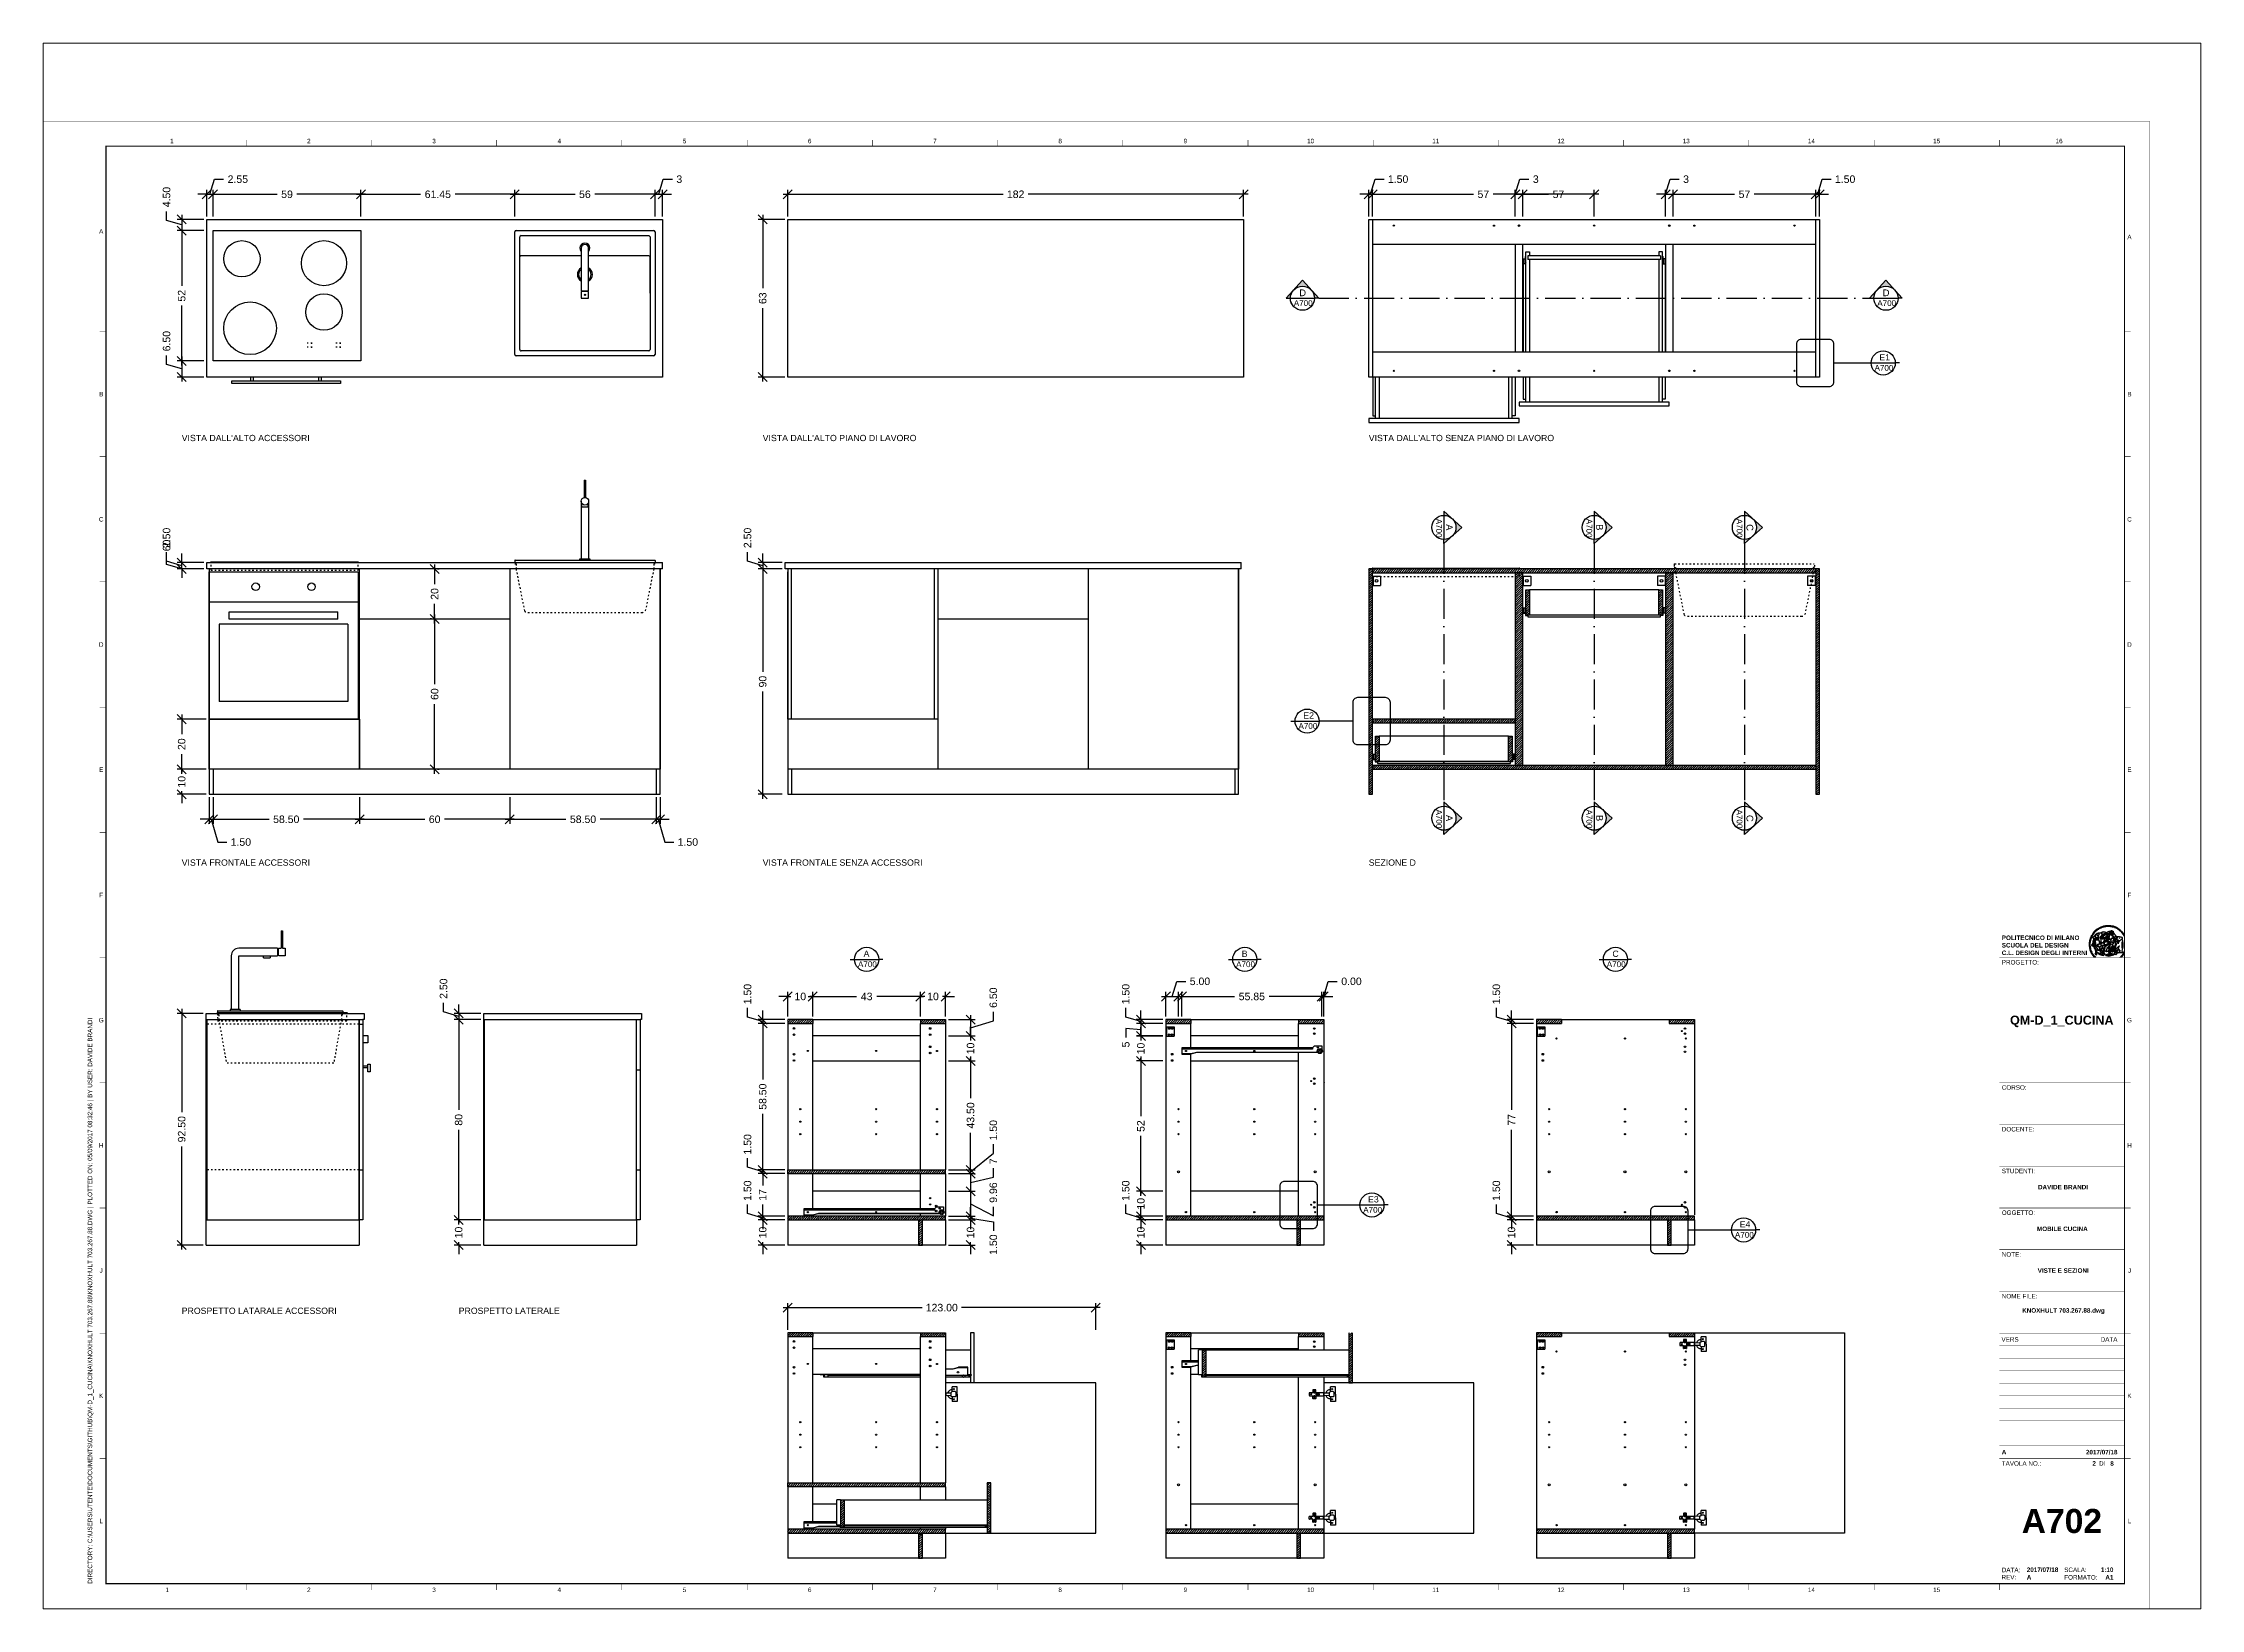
# Paper-space layout 'A702' of a CAD drawing. Header units: millimetres. Extents: x -3 to 858, y -3 to 622.
# The model-space entities are those that its viewports show. They can reach past a viewport. Long polylines and large blocks are cut down to what shows.
import ezdxf
from ezdxf.enums import TextEntityAlignment as Align

# ---------------------------------------------------------------- set-up
doc = ezdxf.new("R2010")
doc.units = ezdxf.units.MM
doc.set_wipeout_variables(frame=1)
doc.linetypes.add('ACAD_ISO03W100', pattern=[30, 12, -18])
doc.linetypes.add('ACAD_ISO10W100', pattern=[18, 12, -3, 0, -3])
doc.layers.add('A-WALL-FULL', color=7, linetype='Continuous', lineweight=35)
for name, color, linetype in [('ANNO', 6, 'Continuous'), ('ANNO-TESTO', 6, 'Continuous'), ('CERNIERE E GIUNZIONI', 2, 'Continuous'), ('G-ANNO-LOGO', 5, 'Continuous'), ('G-ANNO-TEXT', 5, 'Continuous'), ('G-ANNO-TTLB', 5, 'Continuous'), ('RIFERIMENTO', 252, 'Continuous'), ('SEZIONE', 12, 'Continuous'), ('STRUTTURA', 3, 'Continuous')]:
    doc.layers.add(name, color=color, linetype=linetype)
doc.layers.add('G-ANNO-NPLT', color=5, linetype='Continuous', plot=False)
doc.styles.add('ARIAL', font='arial.ttf')
doc.styles.add('ARIAL-BOLD', font='')
doc.styles.get("Standard").update_dxf_attribs({"font": 'arial.ttf'})
doc.styles.get('ARIAL-BOLD').set_extended_font_data('Arial', bold=True)
doc.dimstyles.new('TICK_36', dxfattribs={"dimtxt": 3, "dimasz": 3.6, "dimexe": 1.8, "dimexo": 1.2, "dimgap": 1.8, "dimtad": 0, "dimzin": 0, "dimdsep": 46, "dimtxsty": 'ARIAL', "dimblk": 'OBLIQUE', "dimcen": 1.8, "dimdle": 1.8, "dimclrd": 256, "dimclre": 253, "dimclrt": 256, "dimadec": 0, "dimazin": 0, "dimtfac": 1, "dimtmove": 1, "dimatfit": 3, "dimldrblk": 'OPEN90', "dimfxl": 1, "dimtolj": 1, "dimtzin": 0, "dimarcsym": 0})
pattern_1 = [(45, (-600.90307, 75.7806), (-0.4490128, 0.4490128), [])]
pattern_2 = [(45, (-1042.90306, -104.2194), (-0.4490128, 0.4490128), [])]
pattern_3 = [(45, (-891.9031, -104.2194), (-0.4490128, 0.4490128), [])]
pattern_4 = [(45, (-743.9031, -229.2194), (-0.4490128, 0.4490128), [])]
pattern_5 = [(45, (-1042.90306, -229.2194), (-0.4490128, 0.4490128), [])]
pattern_6 = [(45, (-891.9031, -229.2194), (-0.4490128, 0.4490128), [])]
pattern_7 = [(45, (-1064.98484, -160.0421), (-0.4490128, 0.4490128), [])]
pattern_8 = [(45, (-920.5452, -100.0421), (-0.4490128, 0.4490128), [])]
pattern_9 = [(45, (-743.9031, -104.2194), (-0.4490128, 0.4490128), [])]

# ---------------------------------------------------------------- blocks, each defined once
blk = doc.blocks.new('logoPolimi')
for p, q in [((-2.37, 0.12), (-2.16, 0.11)), ((-2.37, 0.01), (-2.16, 0.01)), ((-2.36, 0.23), (-2.15, 0.21)), ((-2.35, 0.34), (-2.14, 0.31)), ((-2.33, 0.45), (-2.12, 0.41)), ((-2.3, 0.55), (-2.1, 0.51)), ((-2.28, 0.66), (-2.07, 0.6)), ((-2.24, 0.77), (-2.04, 0.7)), ((-2.2, 0.87), (-2.01, 0.79)), ((-2.16, 0.97), (-1.97, 0.89)), ((-2.11, 1.07), (-1.93, 0.98)), ((-2.06, 1.17), (-1.88, 1.07)), ((-2.01, 1.26), (-1.83, 1.15)), ((-1.94, 1.36), (-1.77, 1.24)), ((-1.88, 1.45), (-1.71, 1.32)), ((-1.84, 0.03), (-1.82, 0.35)), ((-1.81, 1.53), (-1.65, 1.4)), ((-1.74, 1.61), (-1.58, 1.47)), ((-1.73, 0.59), (-1.73, 0.59)), ((-1.73, 0.59), (-1.73, 0.59)), ((-1.66, 1.69), (-1.51, 1.54)), ((-1.65, 0.57), (-1.65, 0.57)), ((-1.59, 1.12), (-1.59, 1.12)), ((-1.58, 1.77), (-1.44, 1.61)), ((-1.51, 0.55), (-1.51, 0.55)), ((-1.51, 0.55), (-1.51, 0.55)), ((-1.49, 1.84), (-1.36, 1.68)), ((-1.41, 1.91), (-1.28, 1.74)), ((-1.32, 1.97), (-1.2, 1.8)), ((-1.31, 0.79), (-1.21, 0.75)), ((-1.21, 0.75), (-1.31, 0.79)), ((-1.21, 0.75), (-1.31, 0.79)), ((-1.22, 2.03), (-1.11, 1.85)), ((-1.21, 0.75), (-1.21, 0.75)), ((-1.21, 0.75), (-1.21, 0.75)), ((-1.19, 0.76), (-1.19, 0.76)), ((-1.19, 0.76), (-1.19, 0.76)), ((-1.17, 0.99), (-1.18, 0.99)), ((-1.18, 0.99), (-1.17, 0.99)), ((-1.16, 0.57), (-1.16, 0.57)), ((-1.16, 0.57), (-1.16, 0.57)), ((-1.13, 2.09), (-1.03, 1.9)), ((-1.1, 0.01), (-0.99, 0.06)), ((-0.99, 0.06), (-1.1, 0.01)), ((-0.99, 0.06), (-1.1, 0.01)), ((-1.03, 2.14), (-0.94, 1.95)), ((-0.99, 0.06), (-0.99, 0.06)), ((-0.99, 0.06), (-0.99, 0.06)), ((-0.97, 0.79), (-0.98, 0.79)), ((-0.89, 0.84), (-0.97, 0.79)), ((-0.97, 0.79), (-0.89, 0.84)), ((-0.96, 1.41), (-0.96, 1.41)), ((-0.96, 1.41), (-0.96, 1.41)), ((-0.93, 2.18), (-0.84, 1.99)), ((-0.89, 0.84), (-0.82, 0.87)), ((-0.82, 0.87), (-0.89, 0.84)), ((-0.89, 0.84), (-0.82, 0.87)), ((-0.88, 0.83), (-0.89, 0.84)), ((-0.85, 1.39), (-0.85, 1.39)), ((-0.85, 1.39), (-0.85, 1.39)), ((-0.84, 0.14), (-0.84, 0.14)), ((-0.83, 2.22), (-0.75, 2.03)), ((-0.77, 1.08), (-0.78, 1.08)), ((-0.78, 1.08), (-0.77, 1.08)), ((-0.61, 1.12), (-0.77, 1.08)), ((-0.77, 1.08), (-0.61, 1.12)), ((-0.77, 1.08), (-0.61, 1.12)), ((-0.75, 1.3), (-0.76, 1.29)), ((-0.76, 1.29), (-0.75, 1.3)), ((-0.72, 2.26), (-0.66, 2.06)), ((-0.65, 0.99), (-0.7, 0.96)), ((-0.69, 0.18), (-0.68, 0.18)), ((-0.66, 0.93), (-0.66, 0.93)), ((-0.66, 0.93), (-0.64, 0.93)), ((-0.66, 0.93), (-0.66, 0.93)), ((-0.66, 0.93), (-0.66, 0.93)), ((-0.63, 1.01), (-0.63, 1.01)), ((-0.63, 1.01), (-0.62, 1.01)), ((-0.63, 0.66), (-0.63, 0.66)), ((-0.61, 2.29), (-0.56, 2.09)), ((-0.6, 1.12), (-0.61, 1.12)), ((-0.61, 1.12), (-0.6, 1.12)), ((-0.61, 1.12), (-0.6, 1.12)), ((-0.61, 0.86), (-0.57, 0.85)), ((-0.57, 0.85), (-0.61, 0.86)), ((-0.61, 0.86), (-0.57, 0.85)), ((-0.53, 1.08), (-0.6, 1.12)), ((-0.6, 1.12), (-0.6, 1.11)), ((-0.6, 1.12), (-0.53, 1.08)), ((-0.57, 0.8), (-0.59, 0.8)), ((-0.57, 0.85), (-0.53, 0.84)), ((-0.57, 0.85), (-0.57, 0.85)), ((-0.57, 0.85), (-0.57, 0.85)), ((-0.57, 0.85), (-0.53, 0.84)), ((-0.56, 0.29), (-0.49, 0.48)), ((-0.56, 0.14), (-0.56, 0.29)), ((-0.5, 0.11), (-0.56, 0.14)), ((-0.53, 0.84), (-0.51, 0.84)), ((-0.53, 0.84), (-0.51, 0.84)), ((-0.53, 0.84), (-0.53, 0.84)), ((-0.51, 2.32), (-0.46, 2.11)), ((-0.51, 0.11), (-0.51, 0.11)), ((-0.51, 0.11), (-0.51, 0.11)), ((-0.34, 0.33), (-0.5, 0.11)), ((-0.49, 0.48), (-0.41, 0.55)), ((-0.42, 0.8), (-0.47, 0.79)), ((-0.42, 0.8), (-0.47, 0.79)), ((-0.47, 0.79), (-0.45, 0.76)), ((-0.47, 0.79), (-0.45, 0.76)), ((-0.45, 1.14), (-0.42, 1.11)), ((-0.42, 1.26), (-0.36, 1.22)), ((-0.41, 0.55), (-0.34, 0.49)), ((-0.4, 2.34), (-0.36, 2.13)), ((-0.4, 1.37), (-0.38, 1.38)), ((-0.39, 1.37), (-0.4, 1.37)), ((-0.35, 1.33), (-0.4, 1.37)), ((-0.39, 1.24), (-0.4, 1.23)), ((-0.38, 1.14), (-0.38, 1.14)), ((-0.34, 0.49), (-0.09, 0.48)), ((-0.16, 0.32), (-0.34, 0.33)), ((-0.14, 0.32), (-0.31, 0.34)), ((-0.29, 2.35), (-0.26, 2.14)), ((-0.28, 1.3), (-0.29, 1.3)), ((-0.28, 1.3), (-0.28, 1.3)), ((-0.18, 2.36), (-0.16, 2.15)), ((-0.16, 1.24), (-0.16, 1.25)), ((-0.16, 1.25), (-0.16, 1.25)), ((-0.16, 0.49), (-0.14, 0.64)), ((-0.06, 0.27), (-0.16, 0.32)), ((-0.1, 0.88), (-0.09, 0.87)), ((-0.08, 1.37), (-0.08, 1.38)), ((-0.08, 1.23), (-0.05, 1.21)), ((-0.05, 1.21), (-0.08, 1.23)), ((-0.08, 1.23), (-0.05, 1.21)), ((-0.07, 2.37), (-0.06, 2.16)), ((-0.03, 0.26), (-0.06, 0.27)), ((-0.05, 1.21), (-0.04, 1.21)), ((-0.04, 1.21), (-0.05, 1.21)), ((-0.04, 1.21), (-0.04, 1.21)), ((-0.04, 1.21), (-0.04, 1.21)), ((-0.04, 0.48), (-0.03, 0.26)), ((0.03, 1.15), (0.03, 1.15)), ((0.03, 0.66), (0.03, 0.67)), ((0.04, 2.37), (0.04, 2.16)), ((0.07, 0.58), (0.07, 0.57)), ((0.1, 1.18), (0.1, 1.18)), ((0.1, 0.84), (0.1, 0.84)), ((0.13, 1.32), (0.17, 1.19)), ((0.15, 2.36), (0.14, 2.16)), ((0.14, 0.71), (0.34, 0.65)), ((0.31, 0.56), (0.17, 0.63)), ((0.26, 2.36), (0.24, 2.15)), ((0.27, 1.61), (0.27, 1.61)), ((0.27, 1.61), (0.27, 1.61)), ((0.27, 1.61), (0.27, 1.61)), ((0.29, 1.29), (0.29, 1.29)), ((0.29, 1.29), (0.29, 1.29)), ((0.29, 1.29), (0.29, 1.29)), ((0.29, 1.29), (0.29, 1.29)), ((0.33, 0.49), (0.34, 0.49)), ((0.33, 0.03), (0.35, 0.03)), ((0.33, 0.03), (0.35, 0.03)), ((0.37, 2.34), (0.34, 2.13)), ((0.34, 0.65), (0.34, 0.64)), ((0.35, 0.03), (0.57, 0.06)), ((0.35, 0.03), (0.57, 0.06)), ((0.35, 0.03), (0.35, 0.03)), ((0.35, 0.03), (0.35, 0.03)), ((0.38, 1.36), (0.37, 1.35)), ((0.38, 0.34), (0.37, 0.34)), ((0.38, 0.34), (0.38, 0.34)), ((0.43, 0.67), (0.39, 0.64)), ((0.48, 2.32), (0.44, 2.12)), ((0.49, 1.05), (0.51, 1.13)), ((0.51, 1.13), (0.49, 1.05)), ((0.49, 1.05), (0.51, 1.13)), ((0.51, 1.31), (0.5, 1.29)), ((0.51, 1.13), (0.52, 1.23)), ((0.52, 1.23), (0.51, 1.23)), ((0.51, 1.23), (0.52, 1.23)), ((0.52, 1.23), (0.51, 1.13)), ((0.51, 1.13), (0.52, 1.23)), ((0.52, 1.24), (0.6, 1.37)), ((0.52, 1.23), (0.6, 1.36)), ((0.6, 1.36), (0.52, 1.23)), ((0.52, 1.23), (0.52, 1.23)), ((0.52, 1.23), (0.52, 1.24)), ((0.52, 1.23), (0.52, 1.23)), ((0.55, 1.07), (0.53, 1.06)), ((0.53, 1.04), (0.53, 1.06)), ((0.53, 1.05), (0.53, 1.04)), ((0.59, 2.3), (0.54, 2.09)), ((0.54, 0.3), (0.63, 0.32)), ((0.54, -0.08), (0.61, 0.06)), ((0.61, 0.06), (0.54, -0.08)), ((0.54, -0.08), (0.61, 0.06)), ((0.56, 0.19), (0.59, 0.21)), ((0.57, 1.07), (0.57, 1.07)), ((0.57, 1.07), (0.57, 1.07)), ((0.57, 1.07), (0.57, 1.07)), ((0.57, 1.07), (0.57, 1.07)), ((0.57, 1.07), (0.57, 1.07)), ((0.57, 1.07), (0.57, 1.07)), ((0.57, 1.07), (0.57, 1.07)), ((0.58, 0.3), (0.59, 0.29)), ((0.59, 0.78), (0.59, 0.79)), ((0.59, 0.79), (0.59, 0.79)), ((0.59, 0.79), (0.59, 0.79)), ((0.59, 0.79), (0.59, 0.78)), ((0.61, 0.06), (0.6, 0.07)), ((0.6, 0.07), (0.61, 0.06)), ((0.61, 0.06), (0.61, 0.07)), ((0.62, 0.21), (0.65, 0.22)), ((0.69, 2.27), (0.63, 2.07)), ((0.64, 1.37), (0.65, 1.37)), ((0.69, 0.86), (0.68, 0.86)), ((0.68, 0.86), (0.69, 0.86)), ((0.68, 0.76), (0.68, 0.76)), ((0.8, 2.23), (0.73, 2.03)), ((0.76, 0.26), (0.76, 0.26)), ((0.9, 2.19), (0.82, 2)), ((0.82, 0.35), (0.84, 0.36)), ((0.82, 0.35), (0.82, 0.35)), ((0.84, 0.36), (0.84, 0.37)), ((0.85, 0.34), (1.05, 0.35)), ((1, 2.15), (0.91, 1.96)), ((0.93, 1.05), (0.93, 1.05)), ((0.93, 1.05), (0.93, 1.05)), ((0.93, 1.05), (0.93, 1.04)), ((0.93, 1.05), (0.93, 1.05)), ((0.97, 0.66), (0.96, 0.66)), ((1.01, 0.97), (0.98, 0.96)), ((1.1, 2.1), (1, 1.91)), ((1.2, 2.04), (1.09, 1.86)), ((1.17, 0.96), (1.17, 0.95)), ((1.17, 0.95), (1.17, 0.95)), ((1.29, 1.99), (1.18, 1.81)), ((1.38, 1.92), (1.26, 1.75)), ((1.34, 0.37), (1.26, 0.04)), ((1.27, 0.37), (1.27, 0.38)), ((1.28, 0.95), (1.28, 0.95)), ((1.47, 1.86), (1.34, 1.69)), ((1.37, 0.73), (1.46, 0.81)), ((1.41, 0.4), (1.41, 0.41)), ((1.56, 1.79), (1.42, 1.63)), ((1.64, 1.71), (1.49, 1.56)), ((1.49, 0.9), (1.57, 0.92)), ((1.72, 1.63), (1.56, 1.49)), ((1.67, 0.6), (1.57, 0.53)), ((1.79, 1.55), (1.63, 1.41)), ((1.86, 1.47), (1.7, 1.34)), ((1.93, 1.38), (1.76, 1.26)), ((1.99, 1.29), (1.81, 1.17)), ((2.05, 1.19), (1.87, 1.09)), ((2.1, 1.1), (1.92, 1)), ((2.15, 1), (1.96, 0.91)), ((2.19, 0.9), (2, 0.82)), ((2.23, 0.79), (2.04, 0.72)), ((2.27, 0.69), (2.07, 0.63)), ((2.3, 0.58), (2.09, 0.53)), ((2.32, 0.47), (2.12, 0.43)), ((2.34, 0.37), (2.13, 0.33)), ((2.36, 0.26), (2.15, 0.23)), ((2.37, 0.15), (2.16, 0.13)), ((2.37, 0.04), (2.16, 0.03)), ((-2.37, -0.1), (-2.16, -0.09)), ((-2.36, -0.21), (-2.15, -0.19)), ((-2.35, -0.32), (-2.14, -0.29)), ((-2.33, -0.43), (-2.12, -0.39)), ((-2.31, -0.54), (-2.1, -0.49)), ((-2.28, -0.65), (-2.08, -0.59)), ((-2.25, -0.75), (-2.05, -0.69)), ((-2.21, -0.86), (-2.02, -0.78)), ((-2.17, -0.96), (-1.98, -0.87)), ((-2.12, -1.06), (-1.93, -0.96)), ((-2.07, -1.16), (-1.89, -1.05)), ((-2.04, -0.15), (-1.97, -0.2)), ((-2.01, -1.25), (-1.84, -1.14)), ((-1.95, -1.34), (-1.78, -1.22)), ((-1.89, -1.43), (-1.72, -1.31)), ((-1.82, -1.52), (-1.66, -1.38)), ((-1.75, -1.6), (-1.59, -1.46)), ((-1.67, -1.68), (-1.52, -1.53)), ((-1.58, -0.12), (-1.6, -0.18)), ((-1.6, -0.18), (-1.58, -0.28)), ((-1.57, -0.54), (-1.59, -0.54)), ((-1.59, -0.54), (-1.59, -0.54)), ((-1.59, -1.76), (-1.45, -1.6)), ((-1.56, -0.32), (-1.56, -0.31)), ((-1.56, -0.31), (-1.56, -0.31)), ((-1.53, -0.65), (-1.53, -0.65)), ((-1.53, -0.65), (-1.53, -0.65)), ((-1.51, -1.83), (-1.37, -1.67)), ((-1.48, -0.86), (-1.48, -0.85)), ((-1.42, -0.37), (-1.42, -0.37)), ((-1.42, -1.9), (-1.29, -1.73)), ((-1.38, -0.46), (-1.38, -0.46)), ((-1.33, -1.96), (-1.21, -1.79)), ((-1.31, -0.24), (-1.31, -0.23)), ((-1.31, -0.23), (-1.31, -0.24)), ((-1.24, -2.02), (-1.13, -1.84)), ((-1.23, -0.19), (-1.23, -0.19)), ((-1.23, -0.19), (-1.23, -0.19)), ((-1.23, -0.19), (-1.23, -0.19)), ((-1.23, -0.19), (-1.23, -0.19)), ((-1.14, -2.08), (-1.04, -1.89)), ((-1.04, -2.13), (-0.95, -1.94)), ((-1.01, -0.39), (-1.02, -0.39)), ((-1.02, -0.39), (-1.01, -0.39)), ((-1.02, -0.7), (-1.02, -0.7)), ((-1.02, -0.7), (-1.02, -0.7)), ((-1.02, -0.7), (-1.02, -0.7)), ((-0.94, -2.18), (-0.86, -1.98)), ((-0.84, -2.22), (-0.77, -2.02)), ((-0.79, -0.51), (-0.83, -0.58)), ((-0.83, -0.58), (-0.79, -0.51)), ((-0.83, -0.58), (-0.79, -0.51)), ((-0.78, -1.05), (-0.83, -0.94)), ((-0.83, -0.94), (-0.78, -1.05)), ((-0.83, -0.94), (-0.83, -0.94)), ((-0.83, -0.94), (-0.78, -1.05)), ((-0.82, -1.23), (-0.82, -1.23)), ((-0.82, -1.23), (-0.77, -1.23)), ((-0.77, -1.23), (-0.82, -1.23)), ((-0.82, -1.23), (-0.82, -1.23)), ((-0.77, -1.23), (-0.82, -1.23)), ((-0.75, -0.96), (-0.8, -0.89)), ((-0.8, -0.89), (-0.79, -0.92)), ((-0.79, -0.92), (-0.8, -0.89)), ((-0.8, -0.89), (-0.75, -0.96)), ((-0.79, -0.92), (-0.8, -0.89)), ((-0.8, -0.89), (-0.8, -0.89)), ((-0.8, -0.89), (-0.75, -0.96)), ((-0.79, -0.92), (-0.78, -0.95)), ((-0.78, -0.95), (-0.79, -0.92)), ((-0.78, -0.95), (-0.79, -0.92)), ((-0.77, -0.49), (-0.78, -0.48)), ((-0.78, -0.48), (-0.77, -0.49)), ((-0.78, -0.95), (-0.76, -1)), ((-0.76, -1), (-0.78, -0.95)), ((-0.76, -1), (-0.78, -0.95)), ((-0.71, -0.89), (-0.75, -0.87)), ((-0.75, -0.87), (-0.71, -0.89)), ((-0.75, -0.87), (-0.71, -0.89)), ((-0.72, -1.01), (-0.75, -0.96)), ((-0.75, -0.96), (-0.72, -1.01)), ((-0.75, -0.96), (-0.72, -1.01)), ((-0.74, -2.25), (-0.67, -2.05)), ((-0.64, -0.93), (-0.71, -0.89)), ((-0.71, -0.89), (-0.64, -0.93)), ((-0.71, -0.89), (-0.64, -0.93)), ((-0.66, -0.53), (-0.66, -0.53)), ((-0.66, -0.53), (-0.66, -0.53)), ((-0.66, -0.53), (-0.66, -0.53)), ((-0.63, -2.29), (-0.57, -2.08)), ((-0.52, -2.31), (-0.48, -2.11)), ((-0.39, -0.81), (-0.51, -0.69)), ((-0.51, -1.04), (-0.5, -1.04)), ((-0.48, -0.42), (-0.48, -0.42)), ((-0.48, -0.42), (-0.48, -0.42)), ((-0.48, -0.42), (-0.48, -0.42)), ((-0.42, -2.33), (-0.38, -2.13)), ((-0.41, -0.51), (-0.41, -0.51)), ((-0.38, -0.05), (-0.39, -0.12)), ((-0.39, -0.12), (-0.37, -0.1)), ((-0.35, -0.14), (-0.37, -0.08)), ((-0.37, -0.09), (-0.37, -0.09)), ((-0.33, -0.12), (-0.35, -0.14)), ((-0.32, -0.14), (-0.35, -0.14)), ((-0.35, -0.18), (-0.34, -0.22)), ((-0.34, -0.08), (-0.29, -0.16)), ((-0.34, -0.22), (-0.34, -0.22)), ((-0.27, -0.17), (-0.32, -0.14)), ((-0.31, -2.35), (-0.28, -2.14)), ((-0.25, -0.91), (-0.26, -0.9)), ((-0.26, -1.29), (0.1, -1.2)), ((0.1, -1.2), (-0.26, -1.29)), ((0.08, -1.4), (-0.26, -1.29)), ((-0.26, -1.29), (0.08, -1.4)), ((-0.26, -1.38), (-0.26, -1.29)), ((-0.26, -1.29), (-0.26, -1.29)), ((-0.26, -1.29), (-0.26, -1.38)), ((-0.26, -1.29), (0.08, -1.4)), ((-0.26, -1.29), (-0.26, -1.29)), ((0.08, -1.49), (-0.26, -1.38)), ((-0.26, -1.38), (0.09, -1.49)), ((-0.2, -2.36), (-0.18, -2.15)), ((-0.14, -0.15), (-0.16, -0.13)), ((-0.11, -0.04), (-0.12, -0.05)), ((-0.09, -2.37), (-0.08, -2.16)), ((-0.04, -0.41), (-0.01, -0.44)), ((-0.01, -0.44), (-0.04, -0.41)), ((-0.04, -0.41), (-0.01, -0.44)), ((0.03, -2.37), (0.02, -2.16)), ((0.07, -0.84), (0.07, -0.84)), ((0.07, -0.84), (0.07, -0.84)), ((0.1, -1.2), (0.08, -1.32)), ((0.08, -1.32), (0.13, -1.2)), ((0.08, -1.4), (0.72, -1.22)), ((0.72, -1.22), (0.08, -1.4)), ((0.08, -1.4), (0.72, -1.22)), ((0.72, -1.31), (0.08, -1.49)), ((0.08, -1.44), (0.08, -1.4)), ((0.08, -1.4), (0.08, -1.44)), ((0.08, -1.4), (0.08, -1.49)), ((0.08, -1.49), (0.08, -1.44)), ((0.08, -1.44), (0.08, -1.44)), ((0.08, -1.44), (0.08, -1.45)), ((0.08, -1.45), (0.08, -1.46)), ((0.08, -1.46), (0.08, -1.49)), ((0.1, -1.01), (0.09, -0.86)), ((0.1, -1.01), (0.09, -0.86)), ((0.09, -1.49), (0.72, -1.31)), ((0.1, -1.2), (0.12, -1.04)), ((0.12, -1.04), (0.1, -1.2)), ((0.13, -1.2), (0.1, -1.2)), ((0.1, -1.2), (0.13, -1.2)), ((0.13, -1.2), (0.1, -1.2)), ((0.1, -1.2), (0.1, -1.2)), ((0.11, -0.44), (0.11, -0.44)), ((0.11, -0.44), (0.11, -0.44)), ((0.12, -0.21), (0.12, -0.21)), ((0.12, -0.21), (0.12, -0.21)), ((0.12, -0.21), (0.12, -0.21)), ((0.12, -0.21), (0.12, -0.21)), ((0.12, -0.21), (0.12, -0.21)), ((0.12, -0.21), (0.12, -0.21)), ((0.12, -0.21), (0.12, -0.21)), ((0.12, -0.21), (0.12, -0.21)), ((0.12, -0.21), (0.12, -0.21)), ((0.12, -0.21), (0.12, -0.21)), ((0.12, -0.21), (0.12, -0.21)), ((0.12, -0.21), (0.12, -0.21)), ((0.12, -0.21), (0.12, -0.21)), ((0.12, -0.56), (0.14, -0.53)), ((0.14, -0.53), (0.12, -0.56)), ((0.12, -0.56), (0.14, -0.53)), ((0.12, -1.04), (0.12, -1.04)), ((0.12, -1.04), (0.12, -1.04)), ((0.12, -1.04), (0.12, -1.04)), ((0.14, -2.37), (0.12, -2.16)), ((0.21, -0.99), (0.13, -1.2)), ((0.13, -1.2), (0.21, -0.99)), ((0.36, -1.14), (0.13, -1.2)), ((0.13, -1.2), (0.26, -1.17)), ((0.14, -0.53), (0.16, -0.49)), ((0.16, -0.49), (0.14, -0.53)), ((0.14, -0.53), (0.16, -0.49)), ((0.16, -0.49), (0.16, -0.49)), ((0.16, -0.49), (0.16, -0.49)), ((0.28, -1.19), (0.21, -0.99)), ((0.21, -0.99), (0.31, -1.27)), ((0.25, -2.36), (0.22, -2.15)), ((0.24, -0.17), (0.24, -0.16)), ((0.24, -0.16), (0.24, -0.17)), ((0.25, -0.84), (0.25, -0.88)), ((0.25, -0.88), (0.25, -0.84)), ((0.25, -0.88), (0.25, -0.84)), ((0.25, -0.88), (0.29, -1.17)), ((0.26, -0.88), (0.25, -0.88)), ((0.31, -1.27), (0.25, -0.88)), ((0.26, -1.17), (0.28, -1.16)), ((0.28, -1.16), (0.36, -1.14)), ((0.29, -1.17), (0.28, -1.19)), ((0.35, -2.34), (0.32, -2.14)), ((0.36, -1.14), (0.72, -1.22)), ((0.72, -1.22), (0.36, -1.14)), ((0.46, -2.32), (0.42, -2.12)), ((0.49, -0.31), (0.49, -0.31)), ((0.49, -0.31), (0.49, -0.31)), ((0.5, -0.27), (0.5, -0.27)), ((0.51, -0.27), (0.51, -0.27)), ((0.57, -2.3), (0.52, -2.1)), ((0.68, -2.27), (0.62, -2.07)), ((0.78, -2.24), (0.71, -2.04)), ((0.72, -0.81), (0.75, -0.89)), ((0.72, -1.22), (0.72, -1.31)), ((0.72, -1.31), (0.72, -1.22)), ((0.74, -0.23), (0.74, -0.23)), ((0.74, -0.23), (0.75, -0.24)), ((0.75, -0.23), (0.75, -0.23)), ((0.89, -2.2), (0.81, -2)), ((0.86, -0.25), (0.82, -0.34)), ((0.87, -0.22), (0.86, -0.23)), ((0.87, -0.22), (0.86, -0.25)), ((0.99, -2.15), (0.9, -1.96)), ((0.96, -0.58), (0.96, -0.57)), ((1.09, -2.11), (0.99, -1.92)), ((1.05, -1.05), (1.04, -1.05)), ((1.19, -2.05), (1.08, -1.87)), ((1.28, -2), (1.17, -1.82)), ((1.37, -1.93), (1.25, -1.76)), ((1.31, -0.27), (1.3, -0.26)), ((1.3, -0.26), (1.3, -0.26)), ((1.3, -0.26), (1.3, -0.26)), ((1.3, -0.26), (1.31, -0.27)), ((1.3, -0.26), (1.3, -0.26)), ((1.46, -1.87), (1.33, -1.7)), ((1.54, -1.8), (1.41, -1.64)), ((1.63, -1.72), (1.48, -1.57)), ((1.71, -1.65), (1.55, -1.5)), ((1.78, -1.57), (1.62, -1.43)), ((1.85, -1.48), (1.69, -1.35)), ((1.92, -1.39), (1.75, -1.27)), ((1.98, -1.3), (1.81, -1.19)), ((2.04, -1.21), (1.86, -1.1)), ((2.09, -1.11), (1.91, -1.01)), ((2.14, -1.01), (1.95, -0.92)), ((2.19, -0.91), (1.99, -0.83)), ((2.23, -0.81), (2.03, -0.74)), ((2.26, -0.7), (2.06, -0.64)), ((2.29, -0.6), (2.09, -0.55)), ((2.32, -0.49), (2.11, -0.45)), ((2.34, -0.38), (2.13, -0.35)), ((2.35, -0.27), (2.15, -0.25)), ((2.37, -0.08), (2.16, -0.07)), ((2.36, -0.16), (2.16, -0.15))]:
    blk.add_line(p, q)
for points in [[(-1.9, 0.12), (-1.94, 0.02), (-2.05, -0.09), (-2.05, -0.09)], [(-1.86, 0.38), (-1.86, 0.38), (-1.87, 0.19), (-1.9, 0.12)], [(-1.76, 0.6), (-1.76, 0.6), (-1.84, 0.57), (-1.86, 0.38)], [(-1.86, -0.04), (-1.84, 0.02), (-1.84, 0.03), (-1.84, 0.03)], [(-1.82, 0.78), (-1.83, 0.8), (-1.85, 0.86), (-1.83, 0.88)], [(-1.82, 0.78), (-1.83, 0.8), (-1.85, 0.86), (-1.83, 0.88)], [(-1.83, 0.88), (-1.81, 0.9), (-1.76, 0.96), (-1.76, 0.96)], [(-1.83, 0.88), (-1.81, 0.9), (-1.76, 0.96), (-1.76, 0.96)], [(-1.76, 0.6), (-1.83, 0.7), (-1.78, 0.74), (-1.78, 0.74)], [(-1.78, 0.74), (-1.79, 0.74), (-1.83, 0.7), (-1.76, 0.6)], [(-1.78, 0.74), (-1.8, 0.76), (-1.81, 0.78), (-1.82, 0.78)], [(-1.78, 0.74), (-1.8, 0.76), (-1.81, 0.78), (-1.82, 0.78)], [(-1.82, 0.35), (-1.81, 0.5), (-1.73, 0.59), (-1.73, 0.59)], [(-1.82, -0.19), (-1.73, -0.07), (-1.75, 0.14), (-1.75, 0.3)], [(-1.75, 0.33), (-1.75, 0.17), (-1.73, -0.05), (-1.8, -0.17)], [(-1.78, 0.74), (-1.75, 0.72), (-1.72, 0.69), (-1.68, 0.7)], [(-1.68, 0.7), (-1.72, 0.69), (-1.75, 0.72), (-1.78, 0.74)], [(-1.68, 0.7), (-1.72, 0.69), (-1.75, 0.72), (-1.78, 0.74)], [(-1.78, 0.74), (-1.78, 0.74), (-1.78, 0.74), (-1.78, 0.74)], [(-1.76, 0.96), (-1.68, 1.1), (-1.59, 1.12), (-1.59, 1.12)], [(-1.76, 0.96), (-1.68, 1.1), (-1.6, 1.12), (-1.6, 1.12)], [(-1.73, 0.59), (-1.74, 0.59), (-1.75, 0.6), (-1.76, 0.6)], [(-1.73, 0.59), (-1.74, 0.59), (-1.75, 0.6), (-1.76, 0.6)], [(-1.75, 0.3), (-1.76, 0.47), (-1.65, 0.57), (-1.65, 0.57)], [(-1.65, 0.57), (-1.65, 0.57), (-1.76, 0.5), (-1.75, 0.33)], [(-1.65, 0.57), (-1.68, 0.58), (-1.7, 0.58), (-1.73, 0.59)], [(-1.65, 0.57), (-1.68, 0.58), (-1.7, 0.58), (-1.73, 0.59)], [(-1.5, 0.71), (-1.53, 0.74), (-1.61, 0.71), (-1.68, 0.7)], [(-1.68, 0.7), (-1.61, 0.71), (-1.53, 0.73), (-1.5, 0.71)], [(-1.5, 0.71), (-1.53, 0.73), (-1.61, 0.71), (-1.68, 0.7)], [(-1.51, 0.55), (-1.56, 0.56), (-1.61, 0.56), (-1.65, 0.57)], [(-1.65, 0.57), (-1.61, 0.56), (-1.56, 0.56), (-1.51, 0.55)], [(-1.51, 0.55), (-1.56, 0.56), (-1.61, 0.56), (-1.65, 0.57)], [(-1.59, 1.12), (-1.6, 1.06), (-1.61, 0.99), (-1.61, 0.97)], [(-1.61, 0.97), (-1.61, 0.99), (-1.6, 1.06), (-1.59, 1.12)], [(-1.61, 0.97), (-1.61, 0.99), (-1.6, 1.06), (-1.59, 1.12)], [(-1.61, 0.97), (-1.61, 0.95), (-1.56, 0.88), (-1.54, 0.87)], [(-1.54, 0.87), (-1.56, 0.88), (-1.61, 0.95), (-1.61, 0.97)], [(-1.54, 0.87), (-1.56, 0.88), (-1.61, 0.96), (-1.61, 0.97)], [(-1.59, 1.12), (-1.59, 1.13), (-1.59, 1.15), (-1.58, 1.16)], [(-1.59, 1.12), (-1.59, 1.13), (-1.59, 1.15), (-1.58, 1.16)], [(-1.58, 1.16), (-1.57, 1.21), (-1.52, 1.23), (-1.49, 1.25)], [(-1.58, 1.16), (-1.57, 1.21), (-1.52, 1.23), (-1.49, 1.25)], [(-1.58, 0.36), (-1.58, 0.48), (-1.51, 0.55), (-1.51, 0.55)], [(-1.51, 0.55), (-1.51, 0.55), (-1.58, 0.48), (-1.58, 0.36)], [(-1.51, 0.55), (-1.51, 0.55), (-1.58, 0.48), (-1.58, 0.36)], [(-1.55, 0.04), (-1.55, 0.08), (-1.58, 0.25), (-1.58, 0.36)], [(-1.58, 0.36), (-1.58, 0.25), (-1.55, 0.08), (-1.55, 0.04)], [(-1.58, 0.36), (-1.58, 0.25), (-1.55, 0.08), (-1.55, 0.04)], [(-1.58, -0.12), (-1.57, -0.06), (-1.55, 0.02), (-1.55, 0.04)], [(-1.55, 0.04), (-1.55, 0.02), (-1.57, -0.06), (-1.58, -0.12)], [(-1.55, 0.04), (-1.55, 0.02), (-1.56, -0.04), (-1.57, -0.1)], [(-1.54, 0.87), (-1.52, 0.85), (-1.47, 0.83), (-1.44, 0.83)], [(-1.44, 0.83), (-1.47, 0.83), (-1.52, 0.85), (-1.54, 0.87)], [(-1.45, 0.83), (-1.47, 0.83), (-1.52, 0.85), (-1.54, 0.87)], [(-1.51, 0.55), (-1.33, 0.54), (-1.16, 0.57), (-1.16, 0.57)], [(-1.16, 0.57), (-1.16, 0.57), (-1.33, 0.54), (-1.51, 0.55)], [(-1.16, 0.57), (-1.16, 0.57), (-1.33, 0.54), (-1.51, 0.55)], [(-1.5, 0.71), (-1.46, 0.68), (-1.4, 0.62), (-1.33, 0.66)], [(-1.33, 0.66), (-1.4, 0.62), (-1.46, 0.68), (-1.5, 0.71)], [(-1.33, 0.66), (-1.4, 0.62), (-1.46, 0.68), (-1.5, 0.71)], [(-1.49, 1.25), (-1.46, 1.26), (-1.42, 1.33), (-1.39, 1.36)], [(-1.49, 1.25), (-1.46, 1.27), (-1.43, 1.34), (-1.39, 1.36)], [(-1.31, 0.79), (-1.33, 0.79), (-1.42, 0.83), (-1.45, 0.83)], [(-1.44, 0.83), (-1.42, 0.83), (-1.33, 0.79), (-1.31, 0.79)], [(-1.31, 0.79), (-1.33, 0.79), (-1.42, 0.83), (-1.44, 0.83)], [(-1.35, 1.1), (-1.4, 1.17), (-1.36, 1.23), (-1.29, 1.31)], [(-1.29, 1.31), (-1.36, 1.23), (-1.4, 1.17), (-1.35, 1.1)], [(-1.35, 1.1), (-1.4, 1.17), (-1.36, 1.23), (-1.29, 1.31)], [(-1.39, 1.36), (-1.35, 1.38), (-1.26, 1.4), (-1.19, 1.41)], [(-1.39, 1.36), (-1.35, 1.38), (-1.26, 1.4), (-1.19, 1.41)], [(-1.18, 0.99), (-1.24, 0.97), (-1.3, 1.03), (-1.35, 1.1)], [(-1.35, 1.1), (-1.3, 1.03), (-1.24, 0.97), (-1.18, 0.99)], [(-1.18, 1), (-1.24, 0.97), (-1.3, 1.03), (-1.35, 1.1)], [(-1.33, 0.66), (-1.28, 0.7), (-1.23, 0.73), (-1.21, 0.75)], [(-1.21, 0.75), (-1.23, 0.73), (-1.28, 0.7), (-1.33, 0.66)], [(-1.21, 0.75), (-1.23, 0.73), (-1.28, 0.7), (-1.33, 0.66)], [(-1.29, 1.31), (-1.22, 1.39), (-1.01, 1.41), (-0.96, 1.41)], [(-0.96, 1.41), (-1.01, 1.41), (-1.22, 1.39), (-1.29, 1.31)], [(-1.29, 1.31), (-1.22, 1.39), (-1.01, 1.41), (-0.96, 1.41)], [(-1.24, -0.02), (-1.21, -0.01), (-1.1, 0.01), (-1.1, 0.01)], [(-1.1, 0.01), (-1.1, 0.01), (-1.21, -0.01), (-1.24, -0.02)], [(-1.1, 0.01), (-1.1, 0.01), (-1.21, -0.01), (-1.24, -0.02)], [(-1.21, 0.75), (-1.2, 0.75), (-1.19, 0.76), (-1.19, 0.76)], [(-1.19, 0.76), (-1.19, 0.76), (-1.2, 0.75), (-1.21, 0.75)], [(-1.19, 0.76), (-1.19, 0.76), (-1.2, 0.76), (-1.21, 0.75)], [(-1.19, 1.41), (-1.11, 1.43), (-0.97, 1.41), (-0.97, 1.41)], [(-1.19, 1.41), (-1.12, 1.43), (-0.98, 1.41), (-0.98, 1.41)], [(-1.19, 0.76), (-1.19, 0.77), (-1.18, 0.78), (-1.18, 0.79)], [(-1.18, 0.79), (-1.18, 0.78), (-1.19, 0.77), (-1.19, 0.76)], [(-1.19, 0.76), (-1.19, 0.77), (-1.19, 0.78), (-1.18, 0.79)], [(-1.18, 0.68), (-1.18, 0.68), (-1.19, 0.71), (-1.19, 0.76)], [(-1.19, 0.76), (-1.19, 0.71), (-1.18, 0.68), (-1.18, 0.68)], [(-1.18, 0.68), (-1.18, 0.68), (-1.19, 0.71), (-1.19, 0.76)], [(-1.18, 0.97), (-1.18, 0.97), (-1.18, 0.98), (-1.17, 0.99)], [(-1.17, 0.99), (-1.18, 0.98), (-1.18, 0.97), (-1.18, 0.97)], [(-1.18, 0.97), (-1.18, 0.97), (-1.18, 0.98), (-1.17, 0.99)], [(-1.18, 0.79), (-1.17, 0.86), (-1.18, 0.95), (-1.18, 0.97)], [(-1.18, 0.97), (-1.18, 0.95), (-1.17, 0.86), (-1.18, 0.79)], [(-1.18, 0.79), (-1.17, 0.86), (-1.18, 0.95), (-1.18, 0.97)], [(-1.16, 0.57), (-1.17, 0.6), (-1.18, 0.64), (-1.18, 0.68)], [(-1.18, 0.68), (-1.18, 0.64), (-1.17, 0.6), (-1.16, 0.57)], [(-1.16, 0.57), (-1.17, 0.6), (-1.18, 0.64), (-1.18, 0.68)], [(-1.17, 0.99), (-1.17, 1.03), (-1.16, 1.09), (-1.14, 1.13)], [(-1.09, 0.42), (-1.1, 0.44), (-1.14, 0.48), (-1.16, 0.57)], [(-1.16, 0.57), (-1.14, 0.48), (-1.1, 0.44), (-1.09, 0.42)], [(-1.09, 0.42), (-1.1, 0.44), (-1.14, 0.48), (-1.16, 0.57)], [(-1.14, 1.13), (-1.12, 1.18), (-1.05, 1.31), (-1.05, 1.31)], [(-1.12, 0.46), (-1.12, 0.46), (-1.13, 0.38), (-1.11, 0.26)], [(-1.11, 0.26), (-1.08, 0.14), (-1.05, 0.03), (-1.05, 0.03)], [(-1.02, 0.32), (-1.02, 0.32), (-1.08, 0.4), (-1.09, 0.42)], [(-1.09, 0.42), (-1.08, 0.4), (-1.02, 0.32), (-1.02, 0.32)], [(-1.02, 0.32), (-1.02, 0.32), (-1.08, 0.4), (-1.09, 0.42)], [(-0.98, 0.2), (-0.98, 0.21), (-1.02, 0.32), (-1.02, 0.32)], [(-1.02, 0.32), (-1.02, 0.32), (-0.98, 0.21), (-0.98, 0.2)], [(-0.98, 0.2), (-0.98, 0.21), (-1.02, 0.32), (-1.02, 0.32)], [(-1.01, 0.12), (-1, 0.16), (-0.98, 0.19), (-0.98, 0.2)], [(-0.98, 0.2), (-0.98, 0.19), (-1, 0.16), (-1.01, 0.12)], [(-1.01, 0.12), (-1, 0.16), (-0.98, 0.19), (-0.98, 0.2)], [(-0.99, 0.06), (-1, 0.07), (-1.01, 0.1), (-1.01, 0.12)], [(-1.01, 0.12), (-1.01, 0.1), (-1, 0.07), (-0.99, 0.06)], [(-0.99, 0.06), (-1, 0.07), (-1.01, 0.1), (-1.01, 0.12)], [(-0.99, 0.06), (-0.99, 0.06), (-0.99, 0.06), (-0.98, 0.05)], [(-0.98, 0.05), (-0.99, 0.06), (-0.99, 0.06), (-0.99, 0.06)], [(-0.99, 0.05), (-0.99, 0.06), (-0.99, 0.06), (-0.99, 0.06)], [(-0.95, 0.02), (-0.96, 0.03), (-0.97, 0.04), (-0.99, 0.05)], [(-0.98, 1.41), (-0.98, 1.41), (-0.97, 1.41), (-0.96, 1.41)], [(-0.98, 0.81), (-0.94, 0.85), (-0.92, 0.93), (-0.91, 0.97)], [(-0.91, 0.97), (-0.92, 0.93), (-0.94, 0.85), (-0.98, 0.81)], [(-0.91, 0.97), (-0.92, 0.93), (-0.94, 0.85), (-0.98, 0.81)], [(-0.98, 0.79), (-0.98, 0.81), (-0.98, 0.81), (-0.98, 0.81)], [(-0.98, 0.81), (-0.98, 0.81), (-0.98, 0.81), (-0.98, 0.79)], [(-0.98, 0.81), (-0.98, 0.81), (-0.98, 0.81), (-0.98, 0.79)], [(-0.98, 0.79), (-0.98, 0.79), (-0.98, 0.78), (-0.97, 0.77)], [(-0.98, 0.79), (-0.98, 0.79), (-0.98, 0.78), (-0.97, 0.77)], [(-0.98, 0.05), (-0.97, 0.04), (-0.96, 0.03), (-0.95, 0.02)], [(-0.95, 0.02), (-0.96, 0.03), (-0.97, 0.04), (-0.98, 0.05)], [(-0.97, 1.41), (-0.97, 1.41), (-0.97, 1.41), (-0.96, 1.41)], [(-0.97, 0.77), (-0.96, 0.74), (-0.91, 0.64), (-0.91, 0.57)], [(-0.97, 0.77), (-0.96, 0.74), (-0.91, 0.64), (-0.91, 0.57)], [(-0.96, 1.41), (-0.94, 1.41), (-0.9, 1.41), (-0.85, 1.39)], [(-0.96, 1.41), (-0.94, 1.41), (-0.9, 1.41), (-0.85, 1.39)], [(-0.95, 0.02), (-0.94, 0.01), (-0.92, 0.01), (-0.9, 0.01)], [(-0.9, 0.01), (-0.92, 0.01), (-0.94, 0.01), (-0.95, 0.02)], [(-0.91, 0.01), (-0.92, 0.01), (-0.94, 0.01), (-0.95, 0.02)], [(-0.91, 0.97), (-0.89, 1), (-0.87, 1.01), (-0.84, 1.02)], [(-0.84, 1.02), (-0.87, 1.01), (-0.89, 1), (-0.91, 0.97)], [(-0.84, 1.02), (-0.87, 1.01), (-0.89, 1.01), (-0.91, 0.97)], [(-0.91, 0.57), (-0.91, 0.5), (-0.9, 0.43), (-0.88, 0.37)], [(-0.91, 0.57), (-0.91, 0.5), (-0.9, 0.43), (-0.88, 0.37)], [(-0.87, 0.03), (-0.87, 0.03), (-0.89, 0.01), (-0.91, 0.01)], [(-0.9, 0.01), (-0.89, 0.01), (-0.87, 0.03), (-0.87, 0.03)], [(-0.87, 0.03), (-0.87, 0.03), (-0.89, 0.01), (-0.9, 0.01)], [(-0.88, 0.84), (-0.88, 0.84), (-0.89, 0.79), (-0.88, 0.77)], [(-0.88, 0.77), (-0.89, 0.79), (-0.88, 0.83), (-0.88, 0.83)], [(-0.74, 0.66), (-0.85, 0.67), (-0.88, 0.77), (-0.88, 0.77)], [(-0.88, 0.77), (-0.88, 0.77), (-0.85, 0.67), (-0.74, 0.66)], [(-0.88, 0.37), (-0.86, 0.32), (-0.83, 0.25), (-0.82, 0.25)], [(-0.88, 0.37), (-0.86, 0.32), (-0.83, 0.25), (-0.82, 0.25)], [(-0.87, 0.03), (-0.86, 0.03), (-0.86, 0.05), (-0.86, 0.06)], [(-0.86, 0.06), (-0.86, 0.05), (-0.86, 0.03), (-0.87, 0.03)], [(-0.86, 0.06), (-0.86, 0.05), (-0.86, 0.03), (-0.87, 0.03)], [(-0.85, 1.39), (-0.86, 1.42), (-0.8, 1.45), (-0.8, 1.46)], [(-0.85, 1.39), (-0.86, 1.42), (-0.83, 1.44), (-0.82, 1.45)], [(-0.86, 0.06), (-0.86, 0.07), (-0.86, 0.1), (-0.85, 0.11)], [(-0.85, 0.11), (-0.86, 0.1), (-0.86, 0.07), (-0.86, 0.06)], [(-0.85, 0.11), (-0.86, 0.1), (-0.86, 0.07), (-0.86, 0.06)], [(-0.81, 1.36), (-0.83, 1.37), (-0.84, 1.38), (-0.85, 1.39)], [(-0.85, 1.39), (-0.84, 1.38), (-0.83, 1.37), (-0.81, 1.36)], [(-0.85, 1.39), (-0.84, 1.38), (-0.83, 1.37), (-0.81, 1.36)], [(-0.85, 0.11), (-0.85, 0.12), (-0.84, 0.14), (-0.84, 0.14)], [(-0.84, 0.14), (-0.84, 0.14), (-0.85, 0.12), (-0.85, 0.11)], [(-0.84, 0.14), (-0.84, 0.14), (-0.85, 0.12), (-0.85, 0.11)], [(-0.84, 1.02), (-0.83, 1.03), (-0.81, 1.05), (-0.78, 1.08)], [(-0.78, 1.08), (-0.81, 1.05), (-0.83, 1.03), (-0.84, 1.02)], [(-0.78, 1.08), (-0.81, 1.05), (-0.83, 1.03), (-0.84, 1.02)], [(-0.84, 0.14), (-0.83, 0.15), (-0.81, 0.16), (-0.81, 0.16)], [(-0.81, 0.16), (-0.81, 0.16), (-0.83, 0.15), (-0.84, 0.14)], [(-0.81, 0.16), (-0.81, 0.16), (-0.84, 0.15), (-0.84, 0.14)], [(-0.84, 0.15), (-0.84, 0.15), (-0.84, 0.15), (-0.84, 0.14)], [(-0.84, 0.14), (-0.84, 0.14), (-0.84, 0.14), (-0.84, 0.14)], [(-0.84, 0.14), (-0.84, 0.14), (-0.84, 0.14), (-0.84, 0.14)], [(-0.84, 0.14), (-0.84, 0.14), (-0.84, 0.14), (-0.84, 0.14)], [(-0.82, 1.45), (-0.82, 1.45), (-0.8, 1.45), (-0.8, 1.45)], [(-0.82, 0.87), (-0.82, 0.87), (-0.72, 0.91), (-0.66, 0.93)], [(-0.66, 0.93), (-0.72, 0.91), (-0.82, 0.87), (-0.82, 0.87)], [(-0.82, 0.87), (-0.82, 0.87), (-0.72, 0.91), (-0.66, 0.93)], [(-0.82, 0.25), (-0.8, 0.25), (-0.77, 0.24), (-0.77, 0.23)], [(-0.82, 0.25), (-0.8, 0.25), (-0.78, 0.24), (-0.77, 0.23)], [(-0.76, 1.29), (-0.77, 1.32), (-0.79, 1.34), (-0.81, 1.36)], [(-0.81, 1.36), (-0.79, 1.34), (-0.77, 1.32), (-0.76, 1.29)], [(-0.81, 1.36), (-0.79, 1.34), (-0.77, 1.32), (-0.76, 1.3)], [(-0.81, 0.16), (-0.8, 0.17), (-0.8, 0.17), (-0.79, 0.18)], [(-0.79, 0.18), (-0.8, 0.17), (-0.8, 0.17), (-0.81, 0.16)], [(-0.79, 0.18), (-0.8, 0.17), (-0.8, 0.17), (-0.81, 0.16)], [(-0.8, 1.46), (-0.8, 1.49), (-0.69, 1.51), (-0.69, 1.51)], [(-0.8, 1.46), (-0.8, 1.49), (-0.75, 1.49), (-0.75, 1.49)], [(-0.8, 1.45), (-0.8, 1.45), (-0.8, 1.46), (-0.8, 1.46)], [(-0.79, 0.18), (-0.78, 0.18), (-0.77, 0.16), (-0.77, 0.16)], [(-0.77, 0.16), (-0.77, 0.16), (-0.78, 0.18), (-0.79, 0.18)], [(-0.77, 0.16), (-0.77, 0.16), (-0.78, 0.18), (-0.79, 0.18)], [(-0.78, 1.08), (-0.77, 1.1), (-0.76, 1.13), (-0.75, 1.16)], [(-0.75, 1.16), (-0.76, 1.13), (-0.77, 1.1), (-0.78, 1.08)], [(-0.75, 1.16), (-0.76, 1.13), (-0.77, 1.1), (-0.78, 1.08)], [(-0.77, 0.23), (-0.76, 0.22), (-0.72, 0.2), (-0.71, 0.2)], [(-0.77, 0.23), (-0.76, 0.22), (-0.72, 0.2), (-0.71, 0.2)], [(-0.77, 0.16), (-0.77, 0.16), (-0.74, 0.16), (-0.7, 0.17)], [(-0.7, 0.17), (-0.74, 0.16), (-0.77, 0.16), (-0.77, 0.16)], [(-0.7, 0.17), (-0.74, 0.16), (-0.77, 0.16), (-0.77, 0.16)], [(-0.76, 1.3), (-0.74, 1.25), (-0.73, 1.2), (-0.75, 1.16)], [(-0.75, 1.16), (-0.73, 1.2), (-0.74, 1.25), (-0.76, 1.29)], [(-0.76, 1.29), (-0.74, 1.25), (-0.73, 1.2), (-0.75, 1.16)], [(-0.75, 1.49), (-0.75, 1.52), (-0.69, 1.51), (-0.69, 1.51)], [(-0.7, 1.26), (-0.7, 1.28), (-0.73, 1.28), (-0.75, 1.3)], [(-0.75, 1.3), (-0.73, 1.28), (-0.7, 1.28), (-0.7, 1.26)], [(-0.71, 1.24), (-0.72, 1.25), (-0.73, 1.27), (-0.75, 1.28)], [(-0.63, 0.66), (-0.63, 0.66), (-0.73, 0.66), (-0.74, 0.66)], [(-0.74, 0.66), (-0.73, 0.66), (-0.63, 0.66), (-0.63, 0.66)], [(-0.65, 1.23), (-0.67, 1.24), (-0.71, 1.23), (-0.71, 1.24)], [(-0.71, 0.2), (-0.7, 0.2), (-0.69, 0.19), (-0.69, 0.18)], [(-0.71, 0.2), (-0.7, 0.2), (-0.69, 0.19), (-0.69, 0.18)], [(-0.65, 1.23), (-0.67, 1.24), (-0.7, 1.25), (-0.7, 1.26)], [(-0.7, 1.26), (-0.7, 1.25), (-0.67, 1.24), (-0.65, 1.23)], [(-0.7, 0.17), (-0.69, 0.17), (-0.68, 0.18), (-0.69, 0.18)], [(-0.69, 0.18), (-0.68, 0.18), (-0.69, 0.17), (-0.7, 0.17)], [(-0.69, 0.18), (-0.68, 0.18), (-0.69, 0.17), (-0.7, 0.17)], [(-0.69, 1.51), (-0.69, 1.59), (-0.51, 1.55), (-0.51, 1.55)], [(-0.69, 1.51), (-0.66, 1.55), (-0.66, 1.55), (-0.66, 1.55)], [(-0.66, 0.67), (-0.69, 0.69), (-0.68, 0.72), (-0.68, 0.76)], [(-0.68, 0.76), (-0.68, 0.72), (-0.69, 0.69), (-0.66, 0.67)], [(-0.66, 0.68), (-0.69, 0.69), (-0.68, 0.72), (-0.68, 0.76)], [(-0.68, 0.76), (-0.68, 0.79), (-0.67, 0.82), (-0.66, 0.83)], [(-0.66, 0.83), (-0.67, 0.82), (-0.68, 0.79), (-0.68, 0.76)], [(-0.68, 0.76), (-0.68, 0.79), (-0.67, 0.82), (-0.66, 0.83)], [(-0.68, 0.18), (-0.68, 0.18), (-0.56, 0.15), (-0.51, 0.11)], [(-0.68, 0.18), (-0.68, 0.18), (-0.56, 0.15), (-0.51, 0.11)], [(-0.66, 1.55), (-0.63, 1.57), (-0.51, 1.55), (-0.51, 1.55)], [(-0.62, 0.95), (-0.63, 0.95), (-0.64, 0.94), (-0.66, 0.93)], [(-0.66, 0.93), (-0.64, 0.94), (-0.63, 0.95), (-0.62, 0.95)], [(-0.66, 0.83), (-0.65, 0.85), (-0.61, 0.86), (-0.61, 0.86)], [(-0.61, 0.86), (-0.61, 0.86), (-0.65, 0.84), (-0.66, 0.83)], [(-0.66, 0.83), (-0.65, 0.84), (-0.61, 0.86), (-0.61, 0.86)], [(-0.63, 0.66), (-0.64, 0.67), (-0.65, 0.67), (-0.66, 0.68)], [(-0.63, 0.66), (-0.64, 0.67), (-0.65, 0.67), (-0.66, 0.67)], [(-0.66, 0.67), (-0.65, 0.67), (-0.64, 0.67), (-0.63, 0.66)], [(-0.59, 1.24), (-0.6, 1.23), (-0.63, 1.22), (-0.65, 1.23)], [(-0.65, 1.23), (-0.63, 1.22), (-0.6, 1.23), (-0.59, 1.24)], [(-0.56, 1.24), (-0.56, 1.24), (-0.63, 1.22), (-0.65, 1.23)], [(-0.63, 1.01), (-0.63, 1.01), (-0.64, 1), (-0.65, 0.99)], [(-0.64, 0.93), (-0.64, 0.93), (-0.58, 0.88), (-0.57, 0.85)], [(-0.64, 0.93), (-0.64, 0.93), (-0.58, 0.88), (-0.57, 0.85)], [(-0.6, 1.11), (-0.6, 1.11), (-0.59, 1.05), (-0.63, 1.01)], [(-0.6, 1.11), (-0.6, 1.11), (-0.59, 1.05), (-0.63, 1.01)], [(-0.5, 0.65), (-0.55, 0.61), (-0.6, 0.64), (-0.63, 0.66)], [(-0.5, 0.65), (-0.55, 0.61), (-0.6, 0.64), (-0.63, 0.66)], [(-0.62, 1.01), (-0.62, 1.01), (-0.62, 0.97), (-0.62, 0.95)], [(-0.62, 0.95), (-0.62, 0.97), (-0.62, 1.01), (-0.62, 1.01)], [(-0.56, 1.24), (-0.56, 1.24), (-0.57, 1.25), (-0.59, 1.24)], [(-0.59, 1.24), (-0.57, 1.25), (-0.56, 1.24), (-0.56, 1.24)], [(-0.41, 0.55), (-0.41, 0.55), (-0.59, 0.44), (-0.56, 0.15)], [(-0.52, 0.81), (-0.53, 0.8), (-0.56, 0.79), (-0.57, 0.8)], [(-0.57, 0.01), (-0.57, 0.01), (-0.38, -0.06), (-0.35, -0.15)], [(-0.49, 1.27), (-0.5, 1.26), (-0.53, 1.24), (-0.56, 1.24)], [(-0.52, 1.26), (-0.53, 1.26), (-0.54, 1.22), (-0.56, 1.24)], [(-0.56, 1.24), (-0.54, 1.22), (-0.53, 1.26), (-0.52, 1.26)], [(-0.47, 1.06), (-0.49, 1.06), (-0.53, 1.08), (-0.53, 1.08)], [(-0.53, 1.08), (-0.53, 1.08), (-0.49, 1.06), (-0.47, 1.06)], [(-0.53, 0.84), (-0.53, 0.84), (-0.52, 0.81), (-0.52, 0.81)], [(-0.49, 1.27), (-0.5, 1.26), (-0.51, 1.26), (-0.52, 1.26)], [(-0.52, 1.26), (-0.51, 1.26), (-0.5, 1.26), (-0.49, 1.27)], [(-0.51, 0.12), (-0.51, 0.12), (-0.52, 0.19), (-0.49, 0.21)], [(-0.51, 0.19), (-0.51, 0.18), (-0.52, 0.15), (-0.51, 0.14)], [(-0.51, 1.55), (-0.43, 1.57), (-0.43, 1.53), (-0.43, 1.53)], [(-0.51, 1.55), (-0.43, 1.57), (-0.35, 1.51), (-0.35, 1.51)], [(-0.51, 0.84), (-0.51, 0.84), (-0.46, 0.83), (-0.45, 0.83)], [(-0.51, 0.84), (-0.51, 0.84), (-0.46, 0.83), (-0.45, 0.83)], [(-0.42, 0.27), (-0.43, 0.27), (-0.5, 0.2), (-0.51, 0.19)], [(-0.51, 0.14), (-0.51, 0.13), (-0.47, 0.05), (-0.47, 0.04)], [(-0.51, 0.11), (-0.51, 0.11), (-0.51, 0.11), (-0.51, 0.11)], [(-0.51, 0.11), (-0.51, 0.11), (-0.47, 0.1), (-0.46, 0.04)], [(-0.51, 0.11), (-0.51, 0.11), (-0.51, 0.11), (-0.51, 0.11)], [(-0.51, 0.11), (-0.5, 0.11), (-0.5, 0.1), (-0.49, 0.1)], [(-0.47, 0.71), (-0.46, 0.66), (-0.5, 0.65), (-0.5, 0.65)], [(-0.47, 0.71), (-0.46, 0.66), (-0.5, 0.65), (-0.5, 0.65)], [(-0.44, 1.3), (-0.45, 1.3), (-0.47, 1.28), (-0.49, 1.27)], [(-0.49, 1.27), (-0.47, 1.28), (-0.45, 1.3), (-0.44, 1.3)], [(-0.44, 1.3), (-0.45, 1.3), (-0.47, 1.28), (-0.49, 1.27)], [(-0.49, 0.21), (-0.48, 0.21), (-0.47, 0.22), (-0.47, 0.23)], [(-0.49, 0.21), (-0.49, 0.21), (-0.49, 0.21), (-0.49, 0.21)], [(-0.37, -0.09), (-0.37, -0.07), (-0.49, 0.1), (-0.49, 0.1)], [(-0.46, 1.08), (-0.46, 1.07), (-0.46, 1.06), (-0.47, 1.06)], [(-0.47, 1.06), (-0.46, 1.06), (-0.46, 1.07), (-0.46, 1.08)], [(-0.45, 0.76), (-0.44, 0.74), (-0.47, 0.71), (-0.47, 0.71)], [(-0.45, 0.76), (-0.44, 0.74), (-0.47, 0.71), (-0.47, 0.71)], [(-0.47, 0.23), (-0.46, 0.24), (-0.44, 0.27), (-0.42, 0.27)], [(-0.47, 0.04), (-0.47, 0.03), (-0.44, 0.02), (-0.44, 0.01)], [(-0.44, 1.1), (-0.45, 1.1), (-0.46, 1.08), (-0.46, 1.08)], [(-0.46, 1.08), (-0.46, 1.09), (-0.45, 1.1), (-0.44, 1.1)], [(-0.46, 0.04), (-0.46, 0.03), (-0.45, 0.03), (-0.44, 0.02)], [(-0.45, 0.83), (-0.44, 0.83), (-0.39, 0.82), (-0.39, 0.82)], [(-0.45, 0.83), (-0.44, 0.83), (-0.39, 0.82), (-0.39, 0.82)], [(-0.36, 0.68), (-0.36, 0.66), (-0.45, 0.58), (-0.41, 0.55)], [(-0.41, 0.55), (-0.45, 0.58), (-0.4, 0.62), (-0.39, 0.62)], [(-0.41, 1.32), (-0.42, 1.3), (-0.43, 1.3), (-0.44, 1.3)], [(-0.44, 1.3), (-0.43, 1.3), (-0.42, 1.3), (-0.41, 1.32)], [(-0.41, 1.32), (-0.42, 1.3), (-0.43, 1.3), (-0.44, 1.3)], [(-0.42, 1.11), (-0.42, 1.11), (-0.44, 1.1), (-0.44, 1.1)], [(-0.44, 1.1), (-0.44, 1.1), (-0.42, 1.11), (-0.42, 1.11)], [(-0.44, 0.02), (-0.43, 0.01), (-0.44, 0.01), (-0.43, 0)], [(-0.44, 0.01), (-0.43, 0), (-0.43, -0.02), (-0.38, -0.05)], [(-0.43, 1.53), (-0.37, 1.53), (-0.35, 1.5), (-0.35, 1.5)], [(-0.4, 1.12), (-0.4, 1.11), (-0.42, 1.11), (-0.42, 1.11)], [(-0.42, 1.11), (-0.42, 1.11), (-0.4, 1.11), (-0.4, 1.12)], [(-0.39, 0.82), (-0.39, 0.81), (-0.42, 0.8), (-0.42, 0.8)], [(-0.39, 0.82), (-0.39, 0.81), (-0.42, 0.8), (-0.42, 0.8)], [(-0.35, 0.32), (-0.36, 0.31), (-0.41, 0.28), (-0.42, 0.27)], [(-0.42, 0.27), (-0.41, 0.27), (-0.39, 0.28), (-0.38, 0.3)], [(-0.4, 1.37), (-0.4, 1.37), (-0.39, 1.33), (-0.41, 1.32)], [(-0.41, 1.32), (-0.39, 1.33), (-0.4, 1.37), (-0.4, 1.37)], [(-0.4, 1.37), (-0.4, 1.37), (-0.39, 1.33), (-0.41, 1.32)], [(-0.34, 0.49), (-0.35, 0.51), (-0.36, 0.52), (-0.41, 0.55)], [(-0.41, 0.55), (-0.36, 0.52), (-0.35, 0.51), (-0.34, 0.49)], [(-0.38, 1.14), (-0.38, 1.14), (-0.39, 1.12), (-0.4, 1.12)], [(-0.4, 1.12), (-0.39, 1.12), (-0.38, 1.14), (-0.38, 1.14)], [(-0.37, 1.36), (-0.38, 1.36), (-0.38, 1.35), (-0.39, 1.37)], [(-0.39, 0.63), (-0.39, 0.64), (-0.38, 0.65), (-0.36, 0.67)], [(-0.39, 0.62), (-0.38, 0.63), (-0.39, 0.63), (-0.39, 0.63)], [(-0.38, 1.38), (-0.38, 1.38), (-0.38, 1.36), (-0.36, 1.36)], [(-0.38, 1.14), (-0.38, 1.14), (-0.35, 1.11), (-0.35, 1.15)], [(-0.35, 1.14), (-0.35, 1.11), (-0.38, 1.14), (-0.38, 1.14)], [(-0.38, 0.3), (-0.37, 0.31), (-0.34, 0.35), (-0.3, 0.34)], [(-0.35, 1.34), (-0.37, 1.35), (-0.37, 1.36), (-0.37, 1.36)], [(-0.36, 1.36), (-0.36, 1.36), (-0.37, 1.35), (-0.35, 1.34)], [(-0.36, 0.67), (-0.34, 0.68), (-0.35, 0.68), (-0.35, 0.73)], [(-0.35, 0.73), (-0.36, 0.68), (-0.35, 0.69), (-0.36, 0.68)], [(-0.35, 1.5), (-0.33, 1.52), (-0.31, 1.5), (-0.31, 1.5)], [(-0.35, 1.51), (-0.28, 1.52), (-0.25, 1.44), (-0.25, 1.44)], [(-0.28, 1.3), (-0.31, 1.32), (-0.34, 1.34), (-0.35, 1.34)], [(-0.35, 1.34), (-0.34, 1.34), (-0.31, 1.32), (-0.28, 1.3)], [(-0.28, 1.31), (-0.31, 1.32), (-0.31, 1.31), (-0.35, 1.33)], [(-0.3, 1.28), (-0.3, 1.26), (-0.34, 1.18), (-0.35, 1.14)], [(-0.35, 1.15), (-0.34, 1.18), (-0.3, 1.26), (-0.3, 1.28)], [(-0.3, 0.9), (-0.3, 0.9), (-0.34, 0.77), (-0.35, 0.73)], [(-0.35, 0.73), (-0.34, 0.78), (-0.32, 0.79), (-0.32, 0.79)], [(-0.31, 0.34), (-0.31, 0.34), (-0.34, 0.33), (-0.35, 0.32)], [(-0.25, 0.48), (-0.27, 0.49), (-0.33, 0.47), (-0.34, 0.49)], [(-0.34, 0.49), (-0.33, 0.47), (-0.21, 0.46), (-0.18, 0.47)], [(-0.32, 0.79), (-0.33, 0.84), (-0.31, 0.88), (-0.31, 0.88)], [(-0.31, 1.5), (-0.26, 1.48), (-0.25, 1.44), (-0.25, 1.44)], [(-0.31, 0.88), (-0.31, 0.91), (-0.26, 0.94), (-0.26, 0.94)], [(-0.29, 1.3), (-0.29, 1.3), (-0.29, 1.29), (-0.3, 1.28)], [(-0.3, 1.28), (-0.29, 1.29), (-0.29, 1.3), (-0.29, 1.3)], [(-0.3, 1.19), (-0.3, 1.2), (-0.26, 1.22), (-0.26, 1.22)], [(-0.3, 1.19), (-0.3, 1.2), (-0.26, 1.22), (-0.26, 1.22)], [(-0.25, 1.17), (-0.28, 1.17), (-0.29, 1.18), (-0.3, 1.19)], [(-0.25, 1.17), (-0.28, 1.17), (-0.29, 1.19), (-0.3, 1.19)], [(-0.26, 0.94), (-0.26, 0.94), (-0.29, 0.92), (-0.3, 0.9)], [(-0.3, 0.34), (-0.25, 0.33), (-0.15, 0.33), (-0.14, 0.32)], [(-0.25, 1.3), (-0.26, 1.3), (-0.27, 1.3), (-0.28, 1.31)], [(-0.25, 1.3), (-0.26, 1.3), (-0.27, 1.3), (-0.28, 1.3)], [(-0.26, 1.22), (-0.26, 1.22), (-0.22, 1.24), (-0.18, 1.24)], [(-0.26, 1.22), (-0.26, 1.22), (-0.22, 1.24), (-0.18, 1.24)], [(-0.26, 0.94), (-0.23, 1), (-0.18, 0.98), (-0.18, 0.98)], [(-0.18, 0.98), (-0.18, 0.98), (-0.23, 1), (-0.26, 0.94)], [(-0.25, 1.44), (-0.19, 1.42), (-0.22, 1.38), (-0.22, 1.38)], [(-0.25, 1.44), (-0.19, 1.42), (-0.21, 1.33), (-0.22, 1.33)], [(-0.22, 1.33), (-0.22, 1.32), (-0.22, 1.3), (-0.25, 1.3)], [(-0.22, 1.32), (-0.22, 1.32), (-0.22, 1.3), (-0.25, 1.3)], [(-0.22, 1.18), (-0.23, 1.17), (-0.23, 1.17), (-0.25, 1.17)], [(-0.22, 1.18), (-0.23, 1.17), (-0.23, 1.17), (-0.25, 1.17)], [(-0.18, 0.47), (-0.18, 0.47), (-0.23, 0.46), (-0.25, 0.48)], [(-0.22, 1.38), (-0.18, 1.35), (-0.21, 1.33), (-0.22, 1.32)], [(-0.21, 1.18), (-0.21, 1.19), (-0.22, 1.18), (-0.22, 1.18)], [(-0.21, 1.18), (-0.21, 1.18), (-0.22, 1.18), (-0.22, 1.18)], [(-0.22, 0.88), (-0.21, 0.91), (-0.19, 0.95), (-0.17, 0.96)], [(-0.17, 0.96), (-0.19, 0.95), (-0.21, 0.91), (-0.22, 0.88)], [(-0.22, 0.88), (-0.21, 0.91), (-0.19, 0.96), (-0.17, 0.96)], [(-0.19, 0.81), (-0.21, 0.83), (-0.22, 0.85), (-0.22, 0.88)], [(-0.22, 0.88), (-0.22, 0.85), (-0.21, 0.83), (-0.19, 0.81)], [(-0.19, 0.82), (-0.21, 0.83), (-0.22, 0.85), (-0.22, 0.88)], [(-0.13, 1.11), (-0.13, 1.11), (-0.2, 1.17), (-0.21, 1.18)], [(-0.13, 1.11), (-0.13, 1.11), (-0.2, 1.17), (-0.21, 1.18)], [(-0.16, 0), (-0.16, -0.01), (-0.17, -0.02), (-0.21, -0.04)], [(-0.17, 0.75), (-0.17, 0.77), (-0.18, 0.8), (-0.19, 0.82)], [(-0.17, 0.75), (-0.17, 0.77), (-0.18, 0.8), (-0.19, 0.81)], [(-0.19, 0.81), (-0.18, 0.8), (-0.17, 0.77), (-0.17, 0.75)], [(-0.19, -0.02), (-0.18, -0.02), (-0.16, -0.01), (-0.16, 0)], [(-0.18, 1.24), (-0.17, 1.24), (-0.17, 1.24), (-0.16, 1.25)], [(-0.18, 1.24), (-0.17, 1.24), (-0.17, 1.24), (-0.16, 1.24)], [(-0.18, 0.98), (-0.15, 0.99), (-0.13, 1), (-0.13, 1)], [(-0.13, 0.99), (-0.13, 0.99), (-0.15, 0.99), (-0.18, 0.98)], [(-0.18, 0.47), (-0.15, 0.48), (-0.14, 0.57), (-0.14, 0.57)], [(-0.15, 0.51), (-0.15, 0.49), (-0.18, 0.47), (-0.18, 0.47)], [(-0.17, 0.96), (-0.16, 0.96), (-0.13, 0.99), (-0.06, 0.97)], [(-0.06, 0.97), (-0.13, 0.99), (-0.16, 0.96), (-0.17, 0.96)], [(-0.17, 0.96), (-0.16, 0.97), (-0.13, 0.99), (-0.06, 0.97)], [(-0.15, 0.67), (-0.17, 0.7), (-0.17, 0.74), (-0.17, 0.75)], [(-0.17, 0.75), (-0.17, 0.74), (-0.17, 0.7), (-0.15, 0.67)], [(-0.15, 0.67), (-0.17, 0.7), (-0.17, 0.74), (-0.17, 0.75)], [(-0.17, -0.01), (-0.15, 0), (-0.08, 0.04), (-0.06, 0.05)], [(-0.16, 1.25), (-0.16, 1.25), (-0.16, 1.31), (-0.14, 1.33)], [(-0.16, 1.25), (-0.16, 1.25), (-0.16, 1.32), (-0.14, 1.33)], [(-0.16, 1.24), (-0.13, 1.25), (-0.11, 1.25), (-0.08, 1.23)], [(-0.08, 1.23), (-0.11, 1.25), (-0.13, 1.25), (-0.16, 1.24)], [(-0.16, 1.25), (-0.13, 1.25), (-0.11, 1.25), (-0.08, 1.23)], [(0.03, 0.66), (-0.09, 0.66), (-0.16, 0.69), (-0.16, 0.69)], [(-0.16, 0.49), (-0.16, 0.49), (0.03, 0.44), (0.07, 0.57)], [(0, 0.49), (-0.07, 0.47), (-0.16, 0.49), (-0.16, 0.49)], [(-0.16, 0), (-0.16, 0.01), (-0.14, 0.01), (-0.13, 0.01)], [(-0.13, 0.01), (-0.14, 0.01), (-0.16, 0.01), (-0.16, 0)], [(-0.14, 0.64), (-0.15, 0.65), (-0.15, 0.66), (-0.15, 0.67)], [(-0.15, 0.67), (-0.15, 0.66), (-0.15, 0.65), (-0.14, 0.64)], [(-0.14, 0.64), (-0.15, 0.65), (-0.15, 0.66), (-0.15, 0.67)], [(-0.14, 0.57), (-0.15, 0.56), (-0.15, 0.52), (-0.15, 0.51)], [(-0.14, 1.33), (-0.13, 1.34), (-0.1, 1.36), (-0.08, 1.37)], [(-0.14, 1.33), (-0.13, 1.34), (-0.1, 1.36), (-0.08, 1.37)], [(-0.14, 0.64), (-0.14, 0.61), (-0.13, 0.58), (-0.14, 0.57)], [(-0.14, 0.57), (-0.14, 0.59), (-0.14, 0.61), (-0.14, 0.64)], [(-0.06, 0.27), (-0.11, 0.27), (-0.14, 0.32), (-0.14, 0.32)], [(-0.14, 0.32), (-0.13, 0.31), (-0.07, 0.26), (-0.06, 0.26)], [(-0.04, 1.1), (-0.09, 1.08), (-0.13, 1.11), (-0.13, 1.11)], [(-0.04, 1.11), (-0.09, 1.08), (-0.13, 1.11), (-0.13, 1.11)], [(-0.06, 1.01), (-0.07, 1.01), (-0.13, 0.99), (-0.13, 0.99)], [(-0.13, 1), (-0.13, 1), (-0.11, 1), (-0.1, 1)], [(-0.13, 0.86), (-0.13, 0.86), (-0.1, 0.91), (-0.08, 0.89)], [(-0.13, 0.01), (-0.11, 0.02), (-0.07, 0.04), (-0.06, 0.05)], [(-0.06, 0.05), (-0.07, 0.04), (-0.11, 0.02), (-0.13, 0.01)], [(-0.08, 1.38), (-0.08, 1.38), (-0.12, 1.44), (-0.06, 1.51)], [(-0.08, 1.38), (-0.08, 1.38), (-0.12, 1.44), (-0.06, 1.51)], [(-0.1, 1), (-0.09, 1), (-0.06, 1.01), (-0.05, 1)], [(-0.09, 0.48), (-0.09, 0.48), (0, 0.47), (0.01, 0.49)], [(-0.05, 1.36), (-0.06, 1.37), (-0.07, 1.37), (-0.08, 1.37)], [(-0.08, 1.37), (-0.07, 1.37), (-0.06, 1.37), (-0.05, 1.36)], [(-0.08, 1.37), (-0.07, 1.37), (-0.06, 1.37), (-0.05, 1.36)], [(-0.06, 1.51), (0, 1.58), (0.02, 1.59), (0.04, 1.59)], [(-0.06, 1.51), (0, 1.58), (0.02, 1.59), (0.04, 1.59)], [(-0.05, 1.23), (-0.05, 1.23), (-0.06, 1.24), (-0.05, 1.25)], [(-0.05, 1.25), (-0.06, 1.24), (-0.05, 1.23), (-0.05, 1.23)], [(-0.05, 1.23), (-0.05, 1.23), (-0.06, 1.24), (-0.05, 1.25)], [(-0.01, 0.98), (-0.02, 1), (-0.06, 1.01), (-0.06, 1.01)], [(-0.06, 0.97), (-0.06, 0.97), (-0.03, 0.95), (-0.03, 0.95)], [(-0.03, 0.95), (-0.03, 0.95), (-0.06, 0.97), (-0.06, 0.97)], [(-0.06, 0.97), (-0.06, 0.97), (-0.03, 0.95), (-0.03, 0.95)], [(0.02, 0.2), (0.02, 0.21), (0, 0.26), (-0.06, 0.27)], [(-0.06, 0.26), (-0.05, 0.26), (-0.04, 0.26), (-0.03, 0.26)], [(-0.06, 0.05), (-0.04, 0.06), (0, 0.03), (0.01, 0.03)], [(-0.06, 0.05), (-0.05, 0.06), (-0.04, 0.06), (-0.03, 0.06)], [(-0.03, 0.06), (-0.04, 0.06), (-0.05, 0.06), (-0.06, 0.05)], [(0.1, 1.25), (0.08, 1.31), (-0.02, 1.35), (-0.05, 1.36)], [(-0.05, 1.36), (-0.02, 1.35), (0.08, 1.31), (0.1, 1.25)], [(-0.05, 1.36), (-0.02, 1.35), (0.08, 1.31), (0.1, 1.25)], [(-0.05, 1.25), (-0.04, 1.26), (-0.03, 1.25), (-0.03, 1.25)], [(-0.03, 1.25), (-0.03, 1.25), (-0.04, 1.26), (-0.05, 1.25)], [(-0.05, 1.25), (-0.04, 1.26), (-0.03, 1.25), (-0.03, 1.25)], [(-0.04, 1.21), (-0.05, 1.22), (-0.05, 1.23), (-0.05, 1.23)], [(-0.05, 1.23), (-0.05, 1.23), (-0.05, 1.22), (-0.04, 1.21)], [(-0.04, 1.21), (-0.05, 1.22), (-0.05, 1.23), (-0.05, 1.23)], [(-0.05, 1), (-0.05, 1), (-0.03, 1), (-0.02, 0.98)], [(-0.05, -0.03), (-0.05, -0.03), (-0.02, -0.01), (-0.01, 0.03)], [(-0.01, 0.03), (-0.02, -0.01), (-0.05, -0.03), (-0.05, -0.03)], [(-0.05, -0.03), (-0.05, -0.03), (-0.02, -0.01), (-0.01, 0.03)], [(-0.03, 1.18), (-0.03, 1.18), (-0.04, 1.2), (-0.04, 1.21)], [(0.03, 1.15), (0.02, 1.12), (-0.01, 1.12), (-0.04, 1.1)], [(0.03, 1.15), (0.02, 1.12), (-0.01, 1.13), (-0.04, 1.11)], [(-0.01, 0.9), (-0.04, 0.91), (-0.01, 0.93), (-0.01, 0.93)], [(-0.03, 1.25), (-0.02, 1.25), (-0.01, 1.24), (0, 1.23)], [(0, 1.23), (-0.01, 1.24), (-0.02, 1.25), (-0.03, 1.25)], [(-0.03, 1.25), (-0.02, 1.25), (-0.01, 1.24), (0, 1.23)], [(-0.03, 0.95), (-0.02, 0.94), (0, 0.93), (0.01, 0.92)], [(0.01, 0.92), (0, 0.93), (-0.02, 0.94), (-0.03, 0.95)], [(-0.03, 0.95), (-0.02, 0.94), (0, 0.93), (0.01, 0.92)], [(0.01, 0.23), (0.01, 0.25), (-0.02, 0.26), (-0.03, 0.26)], [(-0.03, 0.26), (-0.02, 0.26), (0.01, 0.25), (0.01, 0.23)], [(-0.03, 0.06), (-0.02, 0.05), (-0.01, 0.03), (-0.01, 0.03)], [(-0.01, 0.03), (-0.01, 0.03), (-0.02, 0.05), (-0.03, 0.06)], [(-0.02, 0.98), (-0.02, 0.98), (0.01, 0.98), (0.02, 0.97)], [(0.03, 0.95), (0.02, 0.97), (-0.01, 0.98), (-0.01, 0.98)], [(0.07, 0.85), (0.07, 0.85), (0.02, 0.89), (-0.01, 0.9)], [(-0.01, 0.03), (0, 0.03), (0.05, 0.04), (0.05, 0.04)], [(0.05, 0.04), (0.05, 0.04), (0, 0.03), (-0.01, 0.03)], [(0, 1.23), (0.01, 1.21), (0.01, 1.22), (0.02, 1.17)], [(0.02, 1.17), (0.01, 1.22), (0.01, 1.21), (0, 1.23)], [(0, 1.23), (0.01, 1.22), (0.01, 1.23), (0.02, 1.17)], [(0.06, 0.57), (0.04, 0.54), (0.03, 0.5), (0, 0.49)], [(0.01, 0.92), (0.03, 0.91), (0.03, 0.9), (0.03, 0.89)], [(0.03, 0.89), (0.03, 0.9), (0.03, 0.91), (0.01, 0.92)], [(0.01, 0.92), (0.03, 0.91), (0.03, 0.89), (0.03, 0.89)], [(0.01, 0.76), (0.01, 0.76), (0.04, 0.77), (0.06, 0.78)], [(0.01, 0.49), (0.03, 0.53), (0.07, 0.58), (0.07, 0.58)], [(0.02, 0.17), (0.04, 0.21), (0.01, 0.23), (0.01, 0.23)], [(0.01, 0.23), (0.01, 0.23), (0.04, 0.21), (0.02, 0.17)], [(0.01, 0.03), (0.02, 0.03), (0.12, 0.05), (0.08, 0.11)], [(0.02, 1.17), (0.03, 1.16), (0.03, 1.15), (0.03, 1.15)], [(0.03, 1.15), (0.03, 1.15), (0.03, 1.16), (0.02, 1.17)], [(0.02, 1.17), (0.03, 1.16), (0.03, 1.16), (0.03, 1.15)], [(0.02, 0.97), (0.02, 0.95), (0.05, 0.96), (0.05, 0.92)], [(0.08, 0.11), (0.04, 0.16), (0.02, 0.19), (0.02, 0.2)], [(0.07, 0.12), (0.07, 0.14), (0.02, 0.17), (0.02, 0.17)], [(0.02, 0.17), (0.02, 0.17), (0.07, 0.14), (0.07, 0.12)], [(0.21, 0.03), (0.21, 0.03), (0.02, -0.05), (0.1, -0.22)], [(0.08, 1.16), (0.07, 1.15), (0.03, 1.15), (0.03, 1.15)], [(0.08, 1.16), (0.07, 1.16), (0.03, 1.15), (0.03, 1.15)], [(0.06, 0.9), (0.07, 0.94), (0.03, 0.93), (0.03, 0.95)], [(0.03, 0.89), (0.03, 0.89), (0.05, 0.87), (0.05, 0.86)], [(0.05, 0.86), (0.05, 0.87), (0.03, 0.89), (0.03, 0.89)], [(0.03, 0.81), (0.06, 0.83), (0.07, 0.85), (0.07, 0.85)], [(0.03, 0.67), (0.04, 0.67), (0.06, 0.68), (0.08, 0.7)], [(0.08, 0.69), (0.07, 0.68), (0.04, 0.67), (0.03, 0.66)], [(0.04, 0.59), (0.04, 0.6), (0.03, 0.6), (0.03, 0.66)], [(0.03, 0.66), (0.03, 0.6), (0.06, 0.59), (0.06, 0.58)], [(0.04, 1.59), (0.07, 1.59), (0.11, 1.6), (0.11, 1.6)], [(0.04, 1.59), (0.07, 1.59), (0.11, 1.6), (0.11, 1.6)], [(0.06, 0.58), (0.05, 0.58), (0.05, 0.59), (0.04, 0.59)], [(0.05, 0.92), (0.05, 0.92), (0.07, 0.89), (0.07, 0.88)], [(0.05, 0.86), (0.05, 0.86), (0.07, 0.81), (0.07, 0.81)], [(0.06, 0.85), (0.05, 0.86), (0.05, 0.86), (0.05, 0.86)], [(0.05, 0.04), (0.09, 0.05), (0.08, 0.1), (0.07, 0.12)], [(0.07, 0.12), (0.08, 0.1), (0.09, 0.05), (0.05, 0.04)], [(0.08, 0.87), (0.08, 0.89), (0.06, 0.9), (0.06, 0.9)], [(0.07, 0.81), (0.07, 0.81), (0.06, 0.84), (0.06, 0.85)], [(0.08, 0.7), (0.06, 0.68), (0.08, 0.58), (0.06, 0.57)], [(0.08, 0.57), (0.08, 0.57), (0.07, 0.57), (0.06, 0.58)], [(0.06, 0.58), (0.07, 0.57), (0.07, 0.56), (0.07, 0.56)], [(0.07, 0.88), (0.07, 0.86), (0.1, 0.87), (0.1, 0.84)], [(0.07, 0.84), (0.07, 0.83), (0.08, 0.76), (0.08, 0.76)], [(0.07, 0.81), (0.07, 0.8), (0.08, 0.76), (0.08, 0.76)], [(0.08, 0.76), (0.08, 0.76), (0.07, 0.8), (0.07, 0.81)], [(0.07, 0.57), (0.08, 0.57), (0.08, 0.56), (0.08, 0.56)], [(0.07, 0.56), (0.07, 0.56), (0.09, 0.56), (0.11, 0.56)], [(0.1, 1.18), (0.1, 1.17), (0.09, 1.17), (0.08, 1.16)], [(0.1, 1.18), (0.1, 1.17), (0.09, 1.17), (0.08, 1.16)], [(0.11, 0.84), (0.1, 0.87), (0.08, 0.87), (0.08, 0.87)], [(0.08, 0.76), (0.08, 0.75), (0.09, 0.71), (0.08, 0.7)], [(0.08, 0.7), (0.09, 0.71), (0.08, 0.75), (0.08, 0.76)], [(0.08, 0.76), (0.08, 0.75), (0.1, 0.7), (0.08, 0.69)], [(0.11, 0.56), (0.1, 0.56), (0.08, 0.57), (0.08, 0.57)], [(0.08, 0.56), (0.08, 0.56), (0.1, 0.56), (0.11, 0.56)], [(0.1, 1.18), (0.11, 1.2), (0.12, 1.22), (0.1, 1.25)], [(0.1, 1.25), (0.12, 1.22), (0.11, 1.2), (0.1, 1.18)], [(0.1, 1.25), (0.12, 1.22), (0.11, 1.2), (0.1, 1.18)], [(0.16, 1.21), (0.15, 1.24), (0.11, 1.18), (0.1, 1.18)], [(0.16, 1.21), (0.15, 1.23), (0.11, 1.18), (0.1, 1.18)], [(0.1, 1.18), (0.1, 1.18), (0.1, 1.18), (0.1, 1.18)], [(0.1, 0.84), (0.1, 0.84), (0.15, 0.92), (0.16, 0.93)], [(0.11, 0.83), (0.1, 0.83), (0.1, 0.84), (0.1, 0.84)], [(0.1, 0.84), (0.1, 0.84), (0.1, 0.83), (0.11, 0.83)], [(0.11, 1.6), (0.11, 1.6), (0.19, 1.66), (0.27, 1.61)], [(0.11, 1.6), (0.11, 1.6), (0.19, 1.65), (0.27, 1.61)], [(0.11, 0.83), (0.11, 0.83), (0.16, 0.92), (0.16, 0.93)], [(0.12, 0.81), (0.12, 0.81), (0.11, 0.84), (0.11, 0.84)], [(0.12, 0.79), (0.11, 0.8), (0.11, 0.83), (0.11, 0.83)], [(0.11, 0.83), (0.11, 0.83), (0.11, 0.8), (0.12, 0.79)], [(0.11, 0.56), (0.11, 0.56), (0.12, 0.57), (0.14, 0.59)], [(0.14, 0.59), (0.12, 0.57), (0.11, 0.56), (0.11, 0.56)], [(0.11, 0.56), (0.13, 0.57), (0.15, 0.59), (0.15, 0.59)], [(0.12, -0.03), (0.12, -0.03), (0.11, 0.09), (0.12, 0.13)], [(0.13, 0.77), (0.12, 0.78), (0.12, 0.81), (0.12, 0.81)], [(0.12, 0.76), (0.12, 0.76), (0.12, 0.77), (0.12, 0.79)], [(0.12, 0.79), (0.12, 0.77), (0.12, 0.76), (0.12, 0.76)], [(0.15, 0.73), (0.15, 0.74), (0.12, 0.76), (0.12, 0.76)], [(0.12, 0.76), (0.12, 0.76), (0.15, 0.74), (0.15, 0.73)], [(0.12, 0.13), (0.12, 0.16), (0.15, 0.28), (0.17, 0.39)], [(0.12, 0.1), (0.12, 0.1), (0.2, 0.35), (0.25, 0.37)], [(0.13, 0.74), (0.13, 0.74), (0.14, 0.76), (0.13, 0.77)], [(0.16, 0.71), (0.16, 0.72), (0.14, 0.74), (0.13, 0.74)], [(0.14, 0.71), (0.14, 0.71), (0.15, 0.72), (0.15, 0.73)], [(0.15, 0.73), (0.15, 0.72), (0.14, 0.71), (0.14, 0.71)], [(0.16, 0.66), (0.16, 0.68), (0.14, 0.71), (0.14, 0.71)], [(0.14, 0.71), (0.14, 0.71), (0.16, 0.68), (0.16, 0.66)], [(0.14, 0.59), (0.17, 0.61), (0.15, 0.64), (0.16, 0.66)], [(0.16, 0.66), (0.15, 0.64), (0.17, 0.61), (0.14, 0.59)], [(0.16, 0.66), (0.17, 0.68), (0.15, 0.71), (0.15, 0.71)], [(0.15, 0.71), (0.15, 0.71), (0.16, 0.71), (0.16, 0.71)], [(0.15, 0.59), (0.18, 0.61), (0.16, 0.64), (0.16, 0.66)], [(0.16, 0.93), (0.16, 0.93), (0.23, 1.03), (0.16, 1.21)], [(0.16, 0.93), (0.16, 0.93), (0.23, 1.03), (0.16, 1.21)], [(0.18, 1.38), (0.18, 1.41), (0.21, 1.48), (0.21, 1.49)], [(0.21, 1.49), (0.21, 1.48), (0.18, 1.41), (0.18, 1.38)], [(0.18, 1.38), (0.18, 1.41), (0.21, 1.48), (0.21, 1.49)], [(0.2, 1.23), (0.2, 1.25), (0.18, 1.36), (0.18, 1.38)], [(0.18, 1.38), (0.18, 1.36), (0.2, 1.25), (0.2, 1.23)], [(0.2, 1.23), (0.2, 1.25), (0.18, 1.36), (0.18, 1.38)], [(0.23, 1.16), (0.23, 1.17), (0.21, 1.22), (0.2, 1.23)], [(0.2, 1.23), (0.21, 1.22), (0.23, 1.17), (0.23, 1.16)], [(0.23, 1.16), (0.23, 1.17), (0.21, 1.22), (0.2, 1.23)], [(0.21, 1.49), (0.21, 1.5), (0.23, 1.55), (0.24, 1.58)], [(0.24, 1.58), (0.23, 1.55), (0.21, 1.5), (0.21, 1.49)], [(0.21, 1.49), (0.21, 1.5), (0.23, 1.55), (0.24, 1.58)], [(0.22, 1.12), (0.22, 1.12), (0.22, 1.16), (0.23, 1.16)], [(0.23, 1.16), (0.22, 1.16), (0.22, 1.12), (0.22, 1.12)], [(0.22, 1.12), (0.22, 1.12), (0.23, 1.16), (0.23, 1.16)], [(0.25, 1.14), (0.24, 1.14), (0.22, 1.12), (0.22, 1.12)], [(0.22, 1.12), (0.22, 1.12), (0.24, 1.14), (0.25, 1.14)], [(0.25, 1.14), (0.24, 1.14), (0.22, 1.12), (0.22, 1.12)], [(0.24, 1.58), (0.25, 1.58), (0.26, 1.59), (0.27, 1.61)], [(0.27, 1.61), (0.26, 1.59), (0.25, 1.58), (0.24, 1.58)], [(0.24, 1.58), (0.25, 1.58), (0.26, 1.59), (0.27, 1.61)], [(0.28, 1.15), (0.27, 1.14), (0.25, 1.14), (0.25, 1.14)], [(0.25, 1.14), (0.25, 1.14), (0.27, 1.14), (0.28, 1.15)], [(0.28, 1.15), (0.27, 1.14), (0.25, 1.14), (0.25, 1.14)], [(0.27, 1.61), (0.28, 1.63), (0.31, 1.65), (0.32, 1.66)], [(0.27, 1.61), (0.29, 1.63), (0.31, 1.65), (0.32, 1.66)], [(0.27, 1.61), (0.27, 1.61), (0.27, 1.61), (0.27, 1.61)], [(0.28, 1.27), (0.27, 1.26), (0.28, 1.24), (0.28, 1.22)], [(0.28, 1.22), (0.28, 1.24), (0.27, 1.26), (0.28, 1.27)], [(0.28, 1.27), (0.27, 1.26), (0.28, 1.25), (0.28, 1.22)], [(0.29, 1.3), (0.28, 1.29), (0.28, 1.28), (0.28, 1.27)], [(0.29, 1.29), (0.28, 1.29), (0.28, 1.28), (0.28, 1.27)], [(0.28, 1.27), (0.28, 1.28), (0.28, 1.29), (0.29, 1.29)], [(0.28, 1.22), (0.28, 1.2), (0.28, 1.16), (0.28, 1.15)], [(0.28, 1.15), (0.28, 1.16), (0.28, 1.2), (0.28, 1.22)], [(0.28, 1.22), (0.28, 1.2), (0.28, 1.16), (0.28, 1.15)], [(0.35, 0.29), (0.34, 0.29), (0.28, 0.21), (0.29, 0.16)], [(0.35, 0.29), (0.34, 0.29), (0.28, 0.21), (0.29, 0.16)], [(0.3, 1.32), (0.3, 1.31), (0.29, 1.3), (0.29, 1.29)], [(0.29, 1.29), (0.29, 1.3), (0.3, 1.31), (0.3, 1.32)], [(0.3, 1.32), (0.3, 1.31), (0.29, 1.3), (0.29, 1.3)], [(0.37, 1.18), (0.32, 1.2), (0.29, 1.29), (0.29, 1.29)], [(0.29, 1.29), (0.29, 1.29), (0.32, 1.2), (0.37, 1.18)], [(0.29, 1.29), (0.29, 1.29), (0.32, 1.2), (0.37, 1.19)], [(0.29, 0.16), (0.3, 0.11), (0.33, 0.03), (0.33, 0.03)], [(0.29, 0.16), (0.3, 0.11), (0.33, 0.03), (0.33, 0.03)], [(0.31, 1.4), (0.31, 1.39), (0.3, 1.34), (0.3, 1.32)], [(0.31, 1.39), (0.31, 1.39), (0.3, 1.34), (0.3, 1.32)], [(0.3, 1.32), (0.3, 1.34), (0.31, 1.39), (0.31, 1.39)], [(0.32, 0.59), (0.3, 0.58), (0.32, 0.54), (0.32, 0.53)], [(0.32, 0.53), (0.32, 0.54), (0.3, 0.58), (0.32, 0.59)], [(0.35, 1.46), (0.34, 1.44), (0.32, 1.4), (0.31, 1.39)], [(0.31, 1.39), (0.32, 1.4), (0.34, 1.44), (0.35, 1.46)], [(0.35, 1.46), (0.34, 1.45), (0.32, 1.4), (0.31, 1.4)], [(0.32, 0.57), (0.31, 0.56), (0.31, 0.51), (0.32, 0.5)], [(0.32, 0.53), (0.31, 0.51), (0.33, 0.49), (0.33, 0.49)], [(0.33, 0.49), (0.33, 0.49), (0.31, 0.51), (0.32, 0.53)], [(0.32, 1.66), (0.33, 1.67), (0.41, 1.69), (0.41, 1.69)], [(0.32, 1.66), (0.33, 1.67), (0.4, 1.68), (0.4, 1.68)], [(0.34, 0.64), (0.33, 0.62), (0.33, 0.6), (0.32, 0.59)], [(0.34, 0.64), (0.34, 0.63), (0.32, 0.58), (0.32, 0.57)], [(0.32, 0.59), (0.33, 0.6), (0.33, 0.62), (0.34, 0.64)], [(0.32, 0.5), (0.33, 0.49), (0.33, 0.44), (0.34, 0.43)], [(0.35, 0.03), (0.35, 0.03), (0.33, -0.03), (0.32, -0.04)], [(0.32, -0.04), (0.33, -0.03), (0.35, 0.03), (0.35, 0.03)], [(0.32, -0.04), (0.33, -0.03), (0.35, 0.03), (0.35, 0.03)], [(0.4, 0.68), (0.39, 0.67), (0.34, 0.65), (0.34, 0.64)], [(0.37, 0.67), (0.36, 0.66), (0.35, 0.65), (0.34, 0.64)], [(0.34, 0.64), (0.35, 0.65), (0.36, 0.66), (0.37, 0.67)], [(0.39, 0.64), (0.39, 0.64), (0.35, 0.59), (0.34, 0.49)], [(0.34, 0.49), (0.34, 0.47), (0.34, 0.45), (0.34, 0.42)], [(0.34, 0.49), (0.34, 0.47), (0.34, 0.45), (0.35, 0.42)], [(0.34, 0.43), (0.35, 0.41), (0.37, 0.34), (0.4, 0.32)], [(0.34, 0.42), (0.34, 0.42), (0.35, 0.37), (0.38, 0.34)], [(0.39, 1.48), (0.38, 1.48), (0.35, 1.47), (0.35, 1.46)], [(0.35, 1.46), (0.35, 1.47), (0.38, 1.48), (0.39, 1.48)], [(0.39, 1.48), (0.38, 1.48), (0.35, 1.47), (0.35, 1.46)], [(0.35, 1.38), (0.35, 1.38), (0.38, 1.36), (0.41, 1.36)], [(0.35, 0.42), (0.35, 0.42), (0.35, 0.37), (0.38, 0.34)], [(0.37, 0.34), (0.37, 0.34), (0.36, 0.3), (0.35, 0.29)], [(0.37, 0.34), (0.37, 0.34), (0.36, 0.3), (0.35, 0.29)], [(0.37, 1.24), (0.37, 1.24), (0.39, 1.22), (0.41, 1.22)], [(0.51, 1.23), (0.45, 1.18), (0.37, 1.18), (0.37, 1.18)], [(0.37, 1.18), (0.37, 1.18), (0.45, 1.18), (0.51, 1.23)], [(0.37, 1.19), (0.37, 1.19), (0.45, 1.18), (0.52, 1.23)], [(0.43, 0.72), (0.4, 0.71), (0.41, 0.67), (0.37, 0.67)], [(0.37, 0.67), (0.41, 0.67), (0.4, 0.71), (0.43, 0.72)], [(0.38, 0.34), (0.39, 0.33), (0.44, 0.29), (0.44, 0.29)], [(0.46, 1.48), (0.45, 1.47), (0.4, 1.48), (0.39, 1.48)], [(0.39, 1.48), (0.4, 1.48), (0.45, 1.47), (0.46, 1.48)], [(0.46, 1.48), (0.45, 1.47), (0.4, 1.48), (0.39, 1.48)], [(0.4, 1.27), (0.4, 1.27), (0.39, 1.26), (0.42, 1.26)], [(0.4, 1.68), (0.4, 1.68), (0.5, 1.69), (0.55, 1.64)], [(0.46, 0.74), (0.42, 0.71), (0.4, 0.7), (0.4, 0.68)], [(0.4, 0.32), (0.44, 0.29), (0.49, 0.28), (0.5, 0.27)], [(0.41, 1.69), (0.41, 1.69), (0.5, 1.69), (0.55, 1.64)], [(0.5, 0.76), (0.49, 0.76), (0.46, 0.73), (0.43, 0.72)], [(0.43, 0.72), (0.46, 0.73), (0.49, 0.76), (0.5, 0.76)], [(0.47, 0.7), (0.46, 0.7), (0.43, 0.67), (0.43, 0.67)], [(0.44, 0.29), (0.44, 0.29), (0.47, 0.28), (0.47, 0.28)], [(0.53, 1.53), (0.53, 1.53), (0.47, 1.48), (0.46, 1.48)], [(0.46, 1.48), (0.47, 1.48), (0.53, 1.53), (0.53, 1.53)], [(0.53, 1.53), (0.53, 1.53), (0.47, 1.48), (0.46, 1.48)], [(0.64, 0.78), (0.61, 0.78), (0.5, 0.76), (0.46, 0.74)], [(0.53, 0.73), (0.51, 0.72), (0.48, 0.71), (0.47, 0.7)], [(0.47, 0.28), (0.48, 0.28), (0.5, 0.27), (0.5, 0.26)], [(0.48, 1.32), (0.48, 1.32), (0.52, 1.3), (0.55, 1.3)], [(0.52, 1.01), (0.51, 1.01), (0.49, 1.05), (0.49, 1.05)], [(0.49, 1.05), (0.49, 1.05), (0.51, 1.01), (0.52, 1.01)], [(0.52, 1.01), (0.51, 1.01), (0.49, 1.05), (0.49, 1.05)], [(0.56, 0.77), (0.55, 0.77), (0.51, 0.75), (0.5, 0.76)], [(0.5, 0.76), (0.51, 0.75), (0.55, 0.77), (0.56, 0.77)], [(0.5, 0.27), (0.5, 0.25), (0.54, 0.18), (0.56, 0.19)], [(0.5, 0.26), (0.51, 0.24), (0.53, 0.18), (0.56, 0.19)], [(0.53, 1.06), (0.53, 1.06), (0.52, 1), (0.52, 1.01)], [(0.53, 1.04), (0.53, 1.04), (0.52, 1), (0.52, 1.01)], [(0.52, 1.01), (0.52, 1), (0.53, 1.04), (0.53, 1.04)], [(0.54, 1.48), (0.54, 1.49), (0.53, 1.53), (0.53, 1.53)], [(0.53, 1.53), (0.53, 1.53), (0.54, 1.49), (0.54, 1.48)], [(0.54, 1.48), (0.54, 1.49), (0.53, 1.53), (0.53, 1.53)], [(0.55, 1.07), (0.54, 1.07), (0.53, 1.05), (0.53, 1.05)], [(0.53, 1.06), (0.53, 1.06), (0.54, 1.07), (0.55, 1.07)], [(0.59, 0.74), (0.58, 0.74), (0.54, 0.74), (0.53, 0.73)], [(0.58, 1.43), (0.57, 1.44), (0.54, 1.47), (0.54, 1.48)], [(0.54, 1.48), (0.54, 1.47), (0.57, 1.44), (0.58, 1.43)], [(0.58, 1.43), (0.57, 1.44), (0.54, 1.47), (0.54, 1.48)], [(0.68, 0.86), (0.54, 0.97), (0.57, 1.07), (0.57, 1.07)], [(0.57, 1.07), (0.57, 1.07), (0.54, 0.97), (0.68, 0.86)], [(0.57, 1.07), (0.57, 1.07), (0.54, 0.97), (0.68, 0.86)], [(0.55, 1.64), (0.55, 1.64), (0.6, 1.64), (0.62, 1.61)], [(0.55, 1.64), (0.55, 1.64), (0.6, 1.64), (0.62, 1.61)], [(0.57, 1.07), (0.56, 1.06), (0.55, 1.06), (0.55, 1.07)], [(0.55, 1.07), (0.55, 1.06), (0.56, 1.06), (0.57, 1.07)], [(0.57, 1.07), (0.56, 1.07), (0.55, 1.07), (0.55, 1.07)], [(0.59, 0.78), (0.58, 0.78), (0.57, 0.77), (0.56, 0.77)], [(0.56, 0.77), (0.57, 0.78), (0.58, 0.78), (0.59, 0.78)], [(0.56, 0.19), (0.57, 0.2), (0.59, 0.22), (0.61, 0.21)], [(0.57, 1.07), (0.57, 1.07), (0.58, 1.08), (0.58, 1.09)], [(0.58, 1.09), (0.58, 1.08), (0.57, 1.07), (0.57, 1.07)], [(0.58, 1.09), (0.58, 1.08), (0.57, 1.07), (0.57, 1.07)], [(0.57, 0.06), (0.57, 0.06), (0.58, 0.06), (0.6, 0.07)], [(0.57, 0.06), (0.57, 0.06), (0.58, 0.06), (0.6, 0.07)], [(0.6, 1.36), (0.6, 1.37), (0.59, 1.42), (0.58, 1.43)], [(0.58, 1.43), (0.59, 1.42), (0.6, 1.37), (0.6, 1.36)], [(0.6, 1.37), (0.6, 1.37), (0.59, 1.42), (0.58, 1.43)], [(0.58, 1.09), (0.6, 1.11), (0.59, 1.16), (0.59, 1.16)], [(0.59, 1.16), (0.59, 1.16), (0.6, 1.11), (0.58, 1.09)], [(0.59, 1.16), (0.59, 1.16), (0.6, 1.11), (0.58, 1.09)], [(0.59, 1.16), (0.59, 1.17), (0.59, 1.18), (0.6, 1.19)], [(0.6, 1.19), (0.59, 1.18), (0.59, 1.17), (0.59, 1.16)], [(0.61, 1.19), (0.59, 1.18), (0.59, 1.17), (0.59, 1.16)], [(0.59, 0.79), (0.59, 0.79), (0.63, 0.84), (0.69, 0.86)], [(0.69, 0.86), (0.63, 0.84), (0.59, 0.79), (0.59, 0.79)], [(0.59, 0.79), (0.59, 0.79), (0.63, 0.84), (0.69, 0.86)], [(0.63, 0.78), (0.63, 0.78), (0.61, 0.78), (0.59, 0.78)], [(0.59, 0.78), (0.61, 0.78), (0.63, 0.78), (0.63, 0.78)], [(0.66, 0.72), (0.66, 0.73), (0.6, 0.74), (0.59, 0.74)], [(0.59, 0.21), (0.59, 0.21), (0.62, 0.2), (0.63, 0.2)], [(0.6, 1.19), (0.62, 1.2), (0.62, 1.24), (0.62, 1.25)], [(0.62, 1.25), (0.62, 1.24), (0.62, 1.2), (0.6, 1.19)], [(0.6, 0.07), (0.62, 0.08), (0.65, 0.09), (0.66, 0.11)], [(0.6, 0.07), (0.62, 0.08), (0.65, 0.09), (0.66, 0.11)], [(0.62, 1.25), (0.62, 1.24), (0.62, 1.2), (0.61, 1.19)], [(0.61, 0.21), (0.63, 0.2), (0.69, 0.18), (0.72, 0.21)], [(0.62, 1.61), (0.63, 1.57), (0.66, 1.51), (0.66, 1.5)], [(0.62, 1.61), (0.63, 1.57), (0.66, 1.51), (0.66, 1.5)], [(0.62, 1.25), (0.62, 1.26), (0.63, 1.26), (0.64, 1.27)], [(0.64, 1.27), (0.63, 1.26), (0.62, 1.26), (0.62, 1.25)], [(0.64, 1.27), (0.63, 1.27), (0.62, 1.26), (0.62, 1.25)], [(0.63, 1.34), (0.63, 1.35), (0.63, 1.36), (0.64, 1.37)], [(0.64, 1.37), (0.63, 1.36), (0.63, 1.35), (0.63, 1.34)], [(0.64, 1.37), (0.63, 1.36), (0.63, 1.35), (0.63, 1.34)], [(0.64, 1.27), (0.65, 1.28), (0.63, 1.32), (0.63, 1.34)], [(0.63, 1.34), (0.63, 1.32), (0.65, 1.28), (0.64, 1.27)], [(0.63, 1.34), (0.63, 1.32), (0.65, 1.28), (0.64, 1.27)], [(0.68, 0.76), (0.66, 0.76), (0.64, 0.77), (0.63, 0.78)], [(0.63, 0.78), (0.64, 0.77), (0.66, 0.77), (0.68, 0.76)], [(0.63, 0.2), (0.64, 0.19), (0.7, 0.16), (0.76, 0.26)], [(0.65, 1.45), (0.65, 1.44), (0.65, 1.39), (0.64, 1.37)], [(0.65, 1.45), (0.65, 1.44), (0.65, 1.39), (0.64, 1.38)], [(0.64, 1.38), (0.64, 1.37), (0.64, 1.37), (0.64, 1.37)], [(0.64, 1.37), (0.64, 1.37), (0.64, 1.37), (0.64, 1.37)], [(0.76, 0.73), (0.76, 0.73), (0.67, 0.77), (0.64, 0.78)], [(0.66, 1.5), (0.66, 1.48), (0.65, 1.46), (0.65, 1.45)], [(0.66, 1.5), (0.66, 1.48), (0.65, 1.46), (0.65, 1.45)], [(0.65, 1.37), (0.65, 1.37), (0.8, 1.31), (0.89, 1.15)], [(0.65, 1.37), (0.65, 1.37), (0.8, 1.31), (0.89, 1.15)], [(0.67, 0.51), (0.67, 0.51), (0.65, 0.53), (0.66, 0.55)], [(0.65, 0.45), (0.66, 0.46), (0.67, 0.47), (0.67, 0.48)], [(0.66, 0.4), (0.65, 0.41), (0.65, 0.44), (0.65, 0.45)], [(0.72, 0.69), (0.72, 0.69), (0.67, 0.72), (0.66, 0.72)], [(0.66, 0.55), (0.68, 0.57), (0.72, 0.63), (0.72, 0.65)], [(0.72, 0.41), (0.71, 0.41), (0.66, 0.38), (0.66, 0.4)], [(0.66, 0.11), (0.69, 0.14), (0.76, 0.26), (0.76, 0.26)], [(0.66, 0.11), (0.69, 0.14), (0.77, 0.26), (0.77, 0.26)], [(0.67, 0.48), (0.68, 0.49), (0.67, 0.5), (0.67, 0.51)], [(0.91, 0.71), (0.83, 0.74), (0.75, 0.73), (0.68, 0.76)], [(0.68, 0.76), (0.69, 0.75), (0.71, 0.75), (0.71, 0.75)], [(0.69, 0.86), (0.7, 0.87), (0.96, 1.01), (1.2, 0.96)], [(0.69, 0.86), (0.7, 0.87), (0.71, 0.87), (0.73, 0.87)], [(0.73, 0.87), (0.71, 0.87), (0.7, 0.87), (0.69, 0.86)], [(0.71, 0.75), (0.73, 0.75), (0.78, 0.72), (0.79, 0.72)], [(0.72, 0.65), (0.73, 0.67), (0.72, 0.69), (0.72, 0.69)], [(0.76, 0.43), (0.76, 0.42), (0.72, 0.41), (0.72, 0.41)], [(0.72, 0.21), (0.76, 0.25), (0.79, 0.32), (0.83, 0.34)], [(0.73, 0.87), (0.79, 0.91), (0.91, 0.96), (1.02, 0.96)], [(0.98, 0.96), (0.87, 0.94), (0.79, 0.91), (0.73, 0.87)], [(0.88, 0.71), (0.86, 0.71), (0.76, 0.73), (0.76, 0.73)], [(0.8, 0.44), (0.79, 0.44), (0.76, 0.44), (0.76, 0.43)], [(0.76, 0.26), (0.77, 0.27), (0.78, 0.28), (0.79, 0.3)], [(0.76, 0.26), (0.77, 0.27), (0.78, 0.28), (0.79, 0.3)], [(0.79, 0.3), (0.79, 0.3), (0.78, 0.31), (0.82, 0.35)], [(0.79, 0.72), (0.8, 0.72), (0.83, 0.72), (0.83, 0.71)], [(0.82, 0.42), (0.82, 0.42), (0.81, 0.35), (0.79, 0.3)], [(0.79, 0.3), (0.79, 0.3), (0.81, 0.36), (0.84, 0.41)], [(0.83, 0.48), (0.82, 0.48), (0.81, 0.45), (0.8, 0.44)], [(0.82, 0.72), (0.82, 0.72), (0.97, 0.75), (0.97, 0.59)], [(0.83, 0.71), (0.82, 0.7), (0.82, 0.69), (0.82, 0.68)], [(0.82, 0.68), (0.83, 0.68), (0.85, 0.67), (0.85, 0.66)], [(0.93, 1.04), (0.9, 1.06), (0.87, 1.08), (0.83, 1.1)], [(0.85, 0.51), (0.84, 0.51), (0.84, 0.49), (0.83, 0.48)], [(0.83, 0.34), (0.87, 0.36), (0.92, 0.39), (0.94, 0.45)], [(0.85, 0.66), (0.85, 0.66), (0.84, 0.64), (0.84, 0.63)], [(0.84, 0.63), (0.84, 0.62), (0.86, 0.59), (0.87, 0.58)], [(0.84, 0.41), (0.84, 0.41), (0.86, 0.42), (0.87, 0.43)], [(0.84, -0.7), (0.84, -0.7), (0.87, -0.1), (1.27, 0.37)], [(0.84, 0.37), (0.84, 0.37), (0.91, 0.36), (0.91, 0.34)], [(0.84, -0.7), (0.84, -0.7), (0.87, -0.1), (1.27, 0.37)], [(0.86, 0.55), (0.86, 0.55), (0.85, 0.54), (0.85, 0.54)], [(0.85, 0.54), (0.86, 0.53), (0.86, 0.52), (0.85, 0.51)], [(0.87, 0.58), (0.87, 0.57), (0.87, 0.56), (0.86, 0.55)], [(0.87, 0.18), (0.87, 0.16), (0.86, 0.13), (0.88, 0.1)], [(0.87, 0.18), (0.87, 0.16), (0.86, 0.13), (0.88, 0.1)], [(0.87, 0.43), (0.95, 0.45), (0.98, 0.56), (0.98, 0.56)], [(0.91, 0.34), (0.9, 0.32), (0.87, 0.2), (0.87, 0.18)], [(0.91, 0.34), (0.9, 0.32), (0.87, 0.2), (0.87, 0.18)], [(1.41, 0.41), (0.88, 0.55), (1.23, 0.9), (1.28, 0.95)], [(1.41, 0.41), (0.88, 0.55), (1.23, 0.9), (1.28, 0.95)], [(0.97, 0.64), (0.95, 0.69), (0.91, 0.71), (0.88, 0.71)], [(0.88, 0.1), (0.89, 0.07), (0.9, 0), (0.9, -0.03)], [(0.88, 0.1), (0.89, 0.07), (0.9, 0), (0.9, -0.03)], [(0.89, 1.15), (0.89, 1.15), (0.93, 1.09), (0.93, 1.06)], [(0.89, 1.15), (0.89, 1.15), (0.93, 1.09), (0.93, 1.06)], [(0.96, 0.66), (0.95, 0.7), (0.94, 0.7), (0.91, 0.71)], [(0.93, 1.06), (0.93, 1.05), (0.93, 1.05), (0.93, 1.05)], [(0.93, 1.06), (0.93, 1.05), (0.93, 1.05), (0.93, 1.05)], [(0.93, 1.05), (0.93, 1.05), (0.93, 1.06), (0.93, 1.06)], [(0.93, 1.04), (0.98, 1), (1.01, 0.97), (1.01, 0.97)], [(1, 0.97), (1, 0.97), (0.98, 1), (0.93, 1.04)], [(0.94, 0.45), (0.96, 0.5), (0.99, 0.59), (0.97, 0.64)], [(1.17, 0.95), (1.04, 0.89), (0.97, 0.67), (0.97, 0.66)], [(0.97, 0.66), (0.97, 0.67), (1.04, 0.89), (1.18, 0.95)], [(0.98, 0.56), (0.98, 0.56), (0.98, 0.57), (0.97, 0.59)], [(1.27, 0.38), (1.12, 0.41), (0.98, 0.59), (0.98, 0.59)], [(0.99, 0.11), (0.99, 0.11), (0.99, 0.04), (1, -0.06)], [(1.02, 0.96), (1.06, 0.97), (1.14, 0.97), (1.17, 0.96)], [(1.05, 0.35), (1.05, 0.35), (1.1, 0.36), (1.13, 0.37)], [(1.18, 0.95), (1.23, 0.98), (1.28, 0.95), (1.28, 0.95)], [(1.41, 0.4), (1.37, 0.37), (1.32, 0.37), (1.27, 0.38)], [(1.27, 0.38), (1.32, 0.37), (1.37, 0.37), (1.41, 0.4)], [(1.28, 0.95), (1.32, 0.94), (1.36, 0.97), (1.5, 0.9)], [(1.28, 0.95), (1.31, 0.94), (1.4, 0.97), (1.49, 0.9)], [(1.57, 0.53), (1.54, 0.48), (1.44, 0.43), (1.41, 0.4)], [(1.5, 0.9), (1.51, 0.89), (1.58, 0.93), (1.6, 0.93)], [(1.57, 0.92), (1.7, 0.95), (1.76, 0.83), (1.76, 0.76)], [(1.6, 0.93), (1.64, 0.94), (1.74, 0.84), (1.76, 0.82)], [(1.76, 0.76), (1.76, 0.69), (1.67, 0.6), (1.67, 0.6)], [(1.71, 0.01), (1.68, -0.15), (1.74, -0.62), (1.73, -0.71)], [(1.75, 0.72), (1.74, 0.69), (1.71, 0.67), (1.71, 0.65)], [(1.71, 0.65), (1.75, 0.57), (1.78, 0.49), (1.79, 0.34)], [(1.71, 0.31), (1.71, 0.31), (1.74, 0.17), (1.71, 0.01)], [(1.72, 0.66), (1.77, 0.55), (1.79, 0.39), (1.82, 0.18)], [(1.82, 0.18), (1.86, -0.22), (1.76, -0.58), (1.73, -0.71)], [(1.76, 0.82), (1.76, 0.8), (1.77, 0.76), (1.75, 0.72)], [(1.79, 0.34), (1.79, 0.34), (1.82, 0.21), (1.82, 0.07)], [(1.82, 0.07), (1.83, -0.04), (1.82, -0.16), (1.82, -0.24)], [(-2.05, -0.09), (-2.05, -0.09), (-2.07, -0.12), (-2.04, -0.15)], [(-1.95, -0.22), (-1.95, -0.22), (-1.96, -0.21), (-1.95, -0.2)], [(-1.95, -0.2), (-1.94, -0.2), (-1.93, -0.18), (-1.92, -0.16)], [(-1.84, -0.25), (-1.84, -0.26), (-1.95, -0.23), (-1.95, -0.22)], [(-1.92, -0.16), (-1.92, -0.16), (-1.92, -0.16), (-1.9, -0.13)], [(-1.9, -0.13), (-1.89, -0.1), (-1.86, -0.04), (-1.86, -0.04)], [(-1.81, -0.2), (-1.81, -0.2), (-1.86, -0.26), (-1.82, -0.26)], [(-1.81, -0.25), (-1.85, -0.25), (-1.84, -0.23), (-1.84, -0.23)], [(-1.84, -0.23), (-1.83, -0.22), (-1.82, -0.2), (-1.82, -0.19)], [(-1.82, -0.26), (-1.78, -0.26), (-1.75, -0.26), (-1.73, -0.28)], [(-1.8, -0.17), (-1.8, -0.18), (-1.81, -0.19), (-1.81, -0.2)], [(-1.73, -0.29), (-1.75, -0.26), (-1.77, -0.26), (-1.81, -0.25)], [(-1.73, -0.41), (-1.73, -0.46), (-1.77, -0.58), (-1.65, -0.58)], [(-1.73, -0.28), (-1.72, -0.29), (-1.71, -0.3), (-1.7, -0.31)], [(-1.63, -0.31), (-1.66, -0.33), (-1.71, -0.31), (-1.73, -0.29)], [(-1.62, -0.31), (-1.64, -0.31), (-1.72, -0.36), (-1.73, -0.41)], [(-1.7, -0.31), (-1.7, -0.31), (-1.66, -0.32), (-1.61, -0.31)], [(-1.65, -0.58), (-1.65, -0.58), (-1.61, -0.56), (-1.59, -0.54)], [(-1.58, -0.28), (-1.58, -0.28), (-1.56, -0.32), (-1.63, -0.31)], [(-1.56, -0.32), (-1.58, -0.31), (-1.61, -0.31), (-1.62, -0.31)], [(-1.57, -0.1), (-1.58, -0.14), (-1.6, -0.22), (-1.57, -0.31)], [(-1.59, -0.19), (-1.59, -0.18), (-1.59, -0.15), (-1.58, -0.12)], [(-1.56, -0.31), (-1.59, -0.26), (-1.59, -0.21), (-1.59, -0.19)], [(-1.59, -0.54), (-1.58, -0.53), (-1.58, -0.53), (-1.58, -0.53)], [(-1.59, -0.54), (-1.58, -0.53), (-1.58, -0.53), (-1.58, -0.53)], [(-1.58, -0.53), (-1.56, -0.51), (-1.48, -0.46), (-1.46, -0.46)], [(-1.58, -0.53), (-1.56, -0.51), (-1.48, -0.46), (-1.46, -0.46)], [(-1.58, -1.15), (-1.58, -1.13), (-1.54, -1.04), (-1.52, -1)], [(-1.53, -1), (-1.54, -1.04), (-1.58, -1.13), (-1.58, -1.15)], [(-1.52, -1.26), (-1.52, -1.26), (-1.57, -1.17), (-1.58, -1.15)], [(-1.58, -1.15), (-1.57, -1.18), (-1.53, -1.26), (-1.52, -1.27)], [(-1.54, -0.64), (-1.57, -0.61), (-1.57, -0.54), (-1.57, -0.54)], [(-1.57, -0.54), (-1.57, -0.54), (-1.57, -0.61), (-1.54, -0.64)], [(-1.51, -0.32), (-1.51, -0.32), (-1.53, -0.32), (-1.56, -0.32)], [(-1.51, -0.32), (-1.52, -0.32), (-1.54, -0.32), (-1.56, -0.32)], [(-1.48, -0.85), (-1.56, -0.77), (-1.53, -0.65), (-1.53, -0.65)], [(-1.53, -0.65), (-1.53, -0.65), (-1.56, -0.78), (-1.48, -0.85)], [(-1.53, -0.65), (-1.53, -0.64), (-1.54, -0.64), (-1.54, -0.64)], [(-1.54, -0.64), (-1.54, -0.64), (-1.54, -0.64), (-1.53, -0.65)], [(-1.53, -0.65), (-1.5, -0.68), (-1.41, -0.73), (-1.31, -0.74)], [(-1.31, -0.74), (-1.41, -0.73), (-1.5, -0.68), (-1.53, -0.65)], [(-1.53, -0.65), (-1.5, -0.68), (-1.41, -0.73), (-1.31, -0.74)], [(-1.51, -0.9), (-1.51, -0.92), (-1.51, -0.96), (-1.53, -1)], [(-1.52, -1), (-1.51, -0.96), (-1.51, -0.92), (-1.5, -0.9)], [(-1.51, -1.28), (-1.51, -1.28), (-1.52, -1.27), (-1.52, -1.26)], [(-1.52, -1.27), (-1.52, -1.27), (-1.51, -1.28), (-1.51, -1.28)], [(-1.42, -0.37), (-1.42, -0.37), (-1.5, -0.32), (-1.51, -0.32)], [(-1.42, -0.37), (-1.42, -0.37), (-1.5, -0.32), (-1.51, -0.32)], [(-1.48, -0.86), (-1.48, -0.86), (-1.5, -0.87), (-1.51, -0.9)], [(-1.48, -1.29), (-1.48, -1.29), (-1.5, -1.28), (-1.51, -1.28)], [(-1.51, -1.28), (-1.51, -1.29), (-1.48, -1.29), (-1.48, -1.29)], [(-1.5, -0.9), (-1.5, -0.87), (-1.48, -0.86), (-1.48, -0.86)], [(-1.48, -0.85), (-1.48, -0.85), (-1.48, -0.85), (-1.48, -0.86)], [(-1.48, -0.86), (-1.48, -0.85), (-1.48, -0.85), (-1.48, -0.85)], [(-1.48, -0.85), (-1.48, -0.85), (-1.48, -0.85), (-1.48, -0.86)], [(-1.48, -0.86), (-1.39, -0.93), (-1.31, -1.02), (-1.2, -1.07)], [(-1.2, -1.07), (-1.31, -1.02), (-1.39, -0.93), (-1.48, -0.86)], [(-1.48, -0.86), (-1.39, -0.93), (-1.31, -1.02), (-1.21, -1.07)], [(-1.47, -1.17), (-1.48, -1.18), (-1.47, -1.19), (-1.47, -1.2)], [(-1.47, -1.2), (-1.47, -1.19), (-1.48, -1.18), (-1.47, -1.17)], [(-1.45, -1.29), (-1.46, -1.29), (-1.47, -1.29), (-1.48, -1.29)], [(-1.48, -1.29), (-1.48, -1.29), (-1.46, -1.29), (-1.46, -1.29)], [(-1.45, -1.14), (-1.45, -1.15), (-1.47, -1.16), (-1.47, -1.17)], [(-1.47, -1.17), (-1.47, -1.16), (-1.46, -1.15), (-1.45, -1.14)], [(-1.47, -1.2), (-1.46, -1.21), (-1.45, -1.21), (-1.44, -1.21)], [(-1.44, -1.21), (-1.45, -1.21), (-1.46, -1.21), (-1.47, -1.2)], [(-1.46, -0.46), (-1.45, -0.46), (-1.41, -0.46), (-1.38, -0.46)], [(-1.46, -0.46), (-1.45, -0.46), (-1.41, -0.46), (-1.38, -0.46)], [(-1.46, -1.29), (-1.45, -1.29), (-1.44, -1.28), (-1.44, -1.28)], [(-1.33, -1.07), (-1.34, -1.07), (-1.44, -1.14), (-1.45, -1.14)], [(-1.45, -1.14), (-1.44, -1.14), (-1.34, -1.07), (-1.33, -1.07)], [(-1.43, -1.28), (-1.44, -1.28), (-1.45, -1.29), (-1.45, -1.29)], [(-1.44, -1.21), (-1.43, -1.21), (-1.42, -1.22), (-1.41, -1.22)], [(-1.41, -1.22), (-1.42, -1.22), (-1.43, -1.21), (-1.44, -1.21)], [(-1.43, -1.26), (-1.44, -1.26), (-1.43, -1.27), (-1.43, -1.28)], [(-1.44, -1.28), (-1.44, -1.27), (-1.44, -1.26), (-1.43, -1.26)], [(-1.41, -1.22), (-1.4, -1.22), (-1.43, -1.25), (-1.43, -1.26)], [(-1.43, -1.26), (-1.43, -1.26), (-1.4, -1.22), (-1.41, -1.22)], [(-1.36, -0.27), (-1.39, -0.31), (-1.41, -0.34), (-1.42, -0.37)], [(-1.42, -0.37), (-1.41, -0.34), (-1.39, -0.31), (-1.36, -0.27)], [(-1.36, -0.27), (-1.39, -0.31), (-1.41, -0.34), (-1.42, -0.37)], [(-1.42, -0.39), (-1.42, -0.38), (-1.42, -0.38), (-1.42, -0.37)], [(-1.42, -0.37), (-1.42, -0.38), (-1.42, -0.38), (-1.42, -0.39)], [(-1.38, -0.46), (-1.39, -0.45), (-1.42, -0.42), (-1.42, -0.39)], [(-1.42, -0.39), (-1.42, -0.42), (-1.39, -0.45), (-1.38, -0.46)], [(-1.36, -0.21), (-1.38, -0.19), (-1.37, -0.17), (-1.37, -0.1)], [(-1.37, -0.1), (-1.37, -0.17), (-1.38, -0.19), (-1.36, -0.21)], [(-1.37, -0.1), (-1.37, -0.17), (-1.38, -0.19), (-1.36, -0.21)], [(-1.38, -0.46), (-1.36, -0.47), (-1.34, -0.47), (-1.33, -0.48)], [(-1.37, -0.1), (-1.37, -0.04), (-1.27, -0.02), (-1.24, -0.02)], [(-1.24, -0.02), (-1.27, -0.02), (-1.37, -0.04), (-1.37, -0.1)], [(-1.24, -0.02), (-1.27, -0.02), (-1.37, -0.04), (-1.37, -0.1)], [(-1.31, -0.23), (-1.31, -0.23), (-1.33, -0.22), (-1.36, -0.21)], [(-1.36, -0.21), (-1.33, -0.22), (-1.31, -0.23), (-1.31, -0.23)], [(-1.36, -0.21), (-1.34, -0.22), (-1.32, -0.23), (-1.32, -0.23)], [(-1.31, -0.24), (-1.33, -0.25), (-1.35, -0.26), (-1.36, -0.27)], [(-1.36, -0.27), (-1.35, -0.26), (-1.33, -0.25), (-1.31, -0.24)], [(-1.31, -0.24), (-1.33, -0.25), (-1.35, -0.26), (-1.36, -0.27)], [(-1.33, -0.48), (-1.31, -0.5), (-1.31, -0.56), (-1.3, -0.57)], [(-1.26, -1.1), (-1.27, -1.08), (-1.31, -1.07), (-1.33, -1.07)], [(-1.33, -1.07), (-1.31, -1.07), (-1.27, -1.08), (-1.26, -1.1)], [(-1.23, -0.19), (-1.23, -0.19), (-1.27, -0.21), (-1.31, -0.24)], [(-1.31, -0.24), (-1.27, -0.21), (-1.23, -0.19), (-1.23, -0.19)], [(-1.23, -0.19), (-1.23, -0.19), (-1.28, -0.21), (-1.31, -0.24)], [(-1.31, -0.74), (-1.2, -0.75), (-1.08, -0.76), (-1.02, -0.7)], [(-1.02, -0.7), (-1.08, -0.76), (-1.2, -0.75), (-1.31, -0.74)], [(-1.31, -0.74), (-1.2, -0.75), (-1.08, -0.76), (-1.02, -0.7)], [(-1.3, -0.57), (-1.29, -0.58), (-1.22, -0.63), (-1.22, -0.63)], [(-1.26, -0.16), (-1.26, -0.16), (-1.25, -0.17), (-1.23, -0.19)], [(-1.08, -1.23), (-1.11, -1.22), (-1.24, -1.11), (-1.26, -1.1)], [(-1.26, -1.1), (-1.24, -1.11), (-1.11, -1.22), (-1.08, -1.24)], [(-1.02, -0.39), (-1.07, -0.36), (-1.18, -0.24), (-1.23, -0.19)], [(-1.23, -0.19), (-1.18, -0.24), (-1.07, -0.36), (-1.02, -0.39)], [(-1.23, -0.19), (-1.18, -0.24), (-1.07, -0.36), (-1.02, -0.39)], [(-1.21, -1.07), (-1.1, -1.12), (-0.87, -1.21), (-0.85, -1.22)], [(-1.2, -1.07), (-1.1, -1.12), (-0.87, -1.21), (-0.85, -1.22)], [(-0.85, -1.22), (-0.87, -1.21), (-1.1, -1.12), (-1.2, -1.07)], [(-0.88, -1.32), (-0.94, -1.32), (-1.05, -1.25), (-1.08, -1.23)], [(-1.08, -1.24), (-1.06, -1.25), (-0.94, -1.32), (-0.88, -1.32)], [(-1.03, -0.55), (-1.03, -0.49), (-1.02, -0.44), (-1.01, -0.39)], [(-1.01, -0.39), (-1.02, -0.44), (-1.03, -0.49), (-1.03, -0.55)], [(-1.01, -0.39), (-1.02, -0.44), (-1.03, -0.49), (-1.03, -0.55)], [(-1.02, -0.7), (-1.02, -0.65), (-1.02, -0.6), (-1.03, -0.55)], [(-1.03, -0.55), (-1.02, -0.6), (-1.02, -0.65), (-1.02, -0.7)], [(-1.03, -0.55), (-1.02, -0.6), (-1.02, -0.65), (-1.02, -0.7)], [(-0.97, -0.86), (-1, -0.84), (-1.01, -0.78), (-1.02, -0.7)], [(-1.02, -0.7), (-1.01, -0.78), (-1, -0.84), (-0.97, -0.86)], [(-1.02, -0.7), (-1.02, -0.7), (-1.02, -0.7), (-1.02, -0.7)], [(-1.02, -0.7), (-1.01, -0.78), (-1, -0.84), (-0.97, -0.86)], [(-0.96, -0.26), (-0.98, -0.3), (-0.99, -0.34), (-1.01, -0.39)], [(-1.01, -0.39), (-0.99, -0.34), (-0.98, -0.3), (-0.96, -0.26)], [(-0.96, -0.26), (-0.98, -0.3), (-1, -0.34), (-1.01, -0.39)], [(-0.93, -0.9), (-0.94, -0.89), (-0.97, -0.86), (-0.97, -0.86)], [(-0.97, -0.86), (-0.97, -0.86), (-0.94, -0.89), (-0.93, -0.9)], [(-0.97, -0.86), (-0.97, -0.86), (-0.94, -0.89), (-0.93, -0.9)], [(-0.86, -0.15), (-0.86, -0.15), (-0.93, -0.19), (-0.96, -0.26)], [(-0.96, -0.26), (-0.93, -0.19), (-0.86, -0.15), (-0.86, -0.15)], [(-0.86, -0.15), (-0.86, -0.15), (-0.93, -0.19), (-0.96, -0.26)], [(-0.89, -0.93), (-0.9, -0.92), (-0.93, -0.9), (-0.93, -0.9)], [(-0.93, -0.9), (-0.93, -0.9), (-0.9, -0.92), (-0.89, -0.93)], [(-0.93, -0.9), (-0.93, -0.9), (-0.9, -0.92), (-0.89, -0.93)], [(-0.91, -1.01), (-0.92, -1), (-0.91, -0.98), (-0.91, -0.98)], [(-0.91, -0.98), (-0.91, -0.98), (-0.92, -1), (-0.91, -1.01)], [(-0.91, -0.98), (-0.91, -0.98), (-0.92, -1), (-0.91, -1.01)], [(-0.91, -0.98), (-0.91, -0.98), (-0.89, -0.97), (-0.89, -0.96)], [(-0.89, -0.96), (-0.89, -0.97), (-0.91, -0.98), (-0.91, -0.98)], [(-0.89, -0.96), (-0.89, -0.97), (-0.91, -0.98), (-0.91, -0.98)], [(-0.89, -1.01), (-0.9, -1.01), (-0.91, -1.01), (-0.91, -1.01)], [(-0.91, -1.01), (-0.91, -1.01), (-0.9, -1.01), (-0.89, -1.01)], [(-0.91, -1.01), (-0.91, -1.01), (-0.9, -1.01), (-0.9, -1.01)], [(-0.9, -1.01), (-0.89, -1), (-0.88, -1), (-0.87, -0.99)], [(-0.89, -0.96), (-0.88, -0.96), (-0.89, -0.93), (-0.89, -0.93)], [(-0.89, -0.93), (-0.89, -0.93), (-0.88, -0.96), (-0.89, -0.96)], [(-0.89, -0.93), (-0.89, -0.93), (-0.88, -0.96), (-0.89, -0.96)], [(-0.87, -0.99), (-0.88, -0.99), (-0.89, -1), (-0.89, -1.01)], [(-0.89, -1.01), (-0.89, -1), (-0.88, -0.99), (-0.87, -0.99)], [(-0.83, -0.58), (-0.83, -0.58), (-0.87, -0.69), (-0.88, -0.71)], [(-0.88, -0.71), (-0.87, -0.69), (-0.83, -0.58), (-0.83, -0.58)], [(-0.88, -0.71), (-0.87, -0.69), (-0.83, -0.58), (-0.83, -0.58)], [(-0.88, -0.71), (-0.88, -0.73), (-0.84, -0.73), (-0.83, -0.74)], [(-0.83, -0.74), (-0.84, -0.73), (-0.88, -0.73), (-0.88, -0.71)], [(-0.83, -0.74), (-0.84, -0.73), (-0.88, -0.73), (-0.88, -0.71)], [(-0.68, -1.36), (-0.73, -1.35), (-0.83, -1.33), (-0.88, -1.32)], [(-0.88, -1.32), (-0.83, -1.33), (-0.73, -1.35), (-0.68, -1.36)], [(-0.83, -0.96), (-0.84, -0.98), (-0.87, -0.99), (-0.87, -0.99)], [(-0.87, -0.99), (-0.87, -0.99), (-0.84, -0.98), (-0.83, -0.96)], [(-0.87, -0.99), (-0.87, -0.99), (-0.84, -0.98), (-0.83, -0.97)], [(-0.86, -0.15), (-0.86, -0.15), (-0.81, -0.09), (-0.7, -0.09)], [(-0.66, -0.33), (-0.65, -0.29), (-0.63, -0.23), (-0.86, -0.15)], [(-0.86, -0.15), (-0.63, -0.23), (-0.65, -0.29), (-0.66, -0.33)], [(-0.66, -0.33), (-0.65, -0.29), (-0.63, -0.23), (-0.86, -0.15)], [(-0.85, -1.22), (-0.84, -1.22), (-0.83, -1.22), (-0.82, -1.23)], [(-0.82, -1.23), (-0.83, -1.22), (-0.84, -1.22), (-0.85, -1.22)], [(-0.85, -1.22), (-0.84, -1.22), (-0.83, -1.22), (-0.82, -1.23)], [(-0.83, -0.74), (-0.81, -0.74), (-0.77, -0.77), (-0.76, -0.77)], [(-0.76, -0.77), (-0.77, -0.77), (-0.81, -0.74), (-0.83, -0.74)], [(-0.76, -0.77), (-0.77, -0.77), (-0.81, -0.74), (-0.83, -0.74)], [(-0.83, -0.94), (-0.83, -0.94), (-0.83, -0.95), (-0.83, -0.96)], [(-0.83, -0.96), (-0.83, -0.95), (-0.83, -0.94), (-0.83, -0.94)], [(-0.83, -0.97), (-0.83, -0.95), (-0.83, -0.94), (-0.83, -0.94)], [(-0.82, -1.23), (-0.77, -1.25), (-0.69, -1.28), (-0.68, -1.3)], [(-0.78, -0.48), (-0.79, -0.5), (-0.79, -0.51), (-0.79, -0.51)], [(-0.79, -0.51), (-0.79, -0.51), (-0.79, -0.5), (-0.78, -0.48)], [(-0.79, -0.51), (-0.79, -0.51), (-0.79, -0.5), (-0.78, -0.48)], [(-0.78, -0.48), (-0.76, -0.45), (-0.74, -0.4), (-0.74, -0.38)], [(-0.74, -0.38), (-0.74, -0.4), (-0.76, -0.45), (-0.78, -0.48)], [(-0.78, -0.48), (-0.76, -0.45), (-0.74, -0.4), (-0.74, -0.38)], [(-0.76, -1.05), (-0.76, -1.06), (-0.78, -1.05), (-0.78, -1.05)], [(-0.78, -1.05), (-0.78, -1.05), (-0.76, -1.06), (-0.76, -1.05)], [(-0.78, -1.05), (-0.78, -1.05), (-0.76, -1.06), (-0.76, -1.05)], [(-0.66, -0.53), (-0.73, -0.53), (-0.77, -0.49), (-0.77, -0.49)], [(-0.77, -0.49), (-0.77, -0.49), (-0.73, -0.53), (-0.66, -0.53)], [(-0.77, -0.49), (-0.77, -0.49), (-0.73, -0.53), (-0.66, -0.53)], [(-0.77, -1.23), (-0.57, -1.24), (-0.56, -1.15), (-0.52, -1.07)], [(-0.52, -1.07), (-0.56, -1.15), (-0.57, -1.24), (-0.77, -1.23)], [(-0.52, -1.07), (-0.56, -1.15), (-0.57, -1.24), (-0.77, -1.23)], [(-0.76, -0.77), (-0.76, -0.78), (-0.73, -0.8), (-0.73, -0.81)], [(-0.73, -0.81), (-0.73, -0.8), (-0.76, -0.78), (-0.76, -0.77)], [(-0.73, -0.81), (-0.73, -0.8), (-0.76, -0.78), (-0.76, -0.77)], [(-0.76, -1), (-0.76, -1), (-0.75, -1.03), (-0.75, -1.04)], [(-0.75, -1.04), (-0.75, -1.03), (-0.76, -1), (-0.76, -1)], [(-0.75, -1.04), (-0.76, -1.03), (-0.76, -1), (-0.76, -1)], [(-0.75, -1.04), (-0.75, -1.04), (-0.76, -1.05), (-0.76, -1.05)], [(-0.76, -1.05), (-0.76, -1.05), (-0.75, -1.04), (-0.75, -1.04)], [(-0.76, -1.05), (-0.76, -1.05), (-0.75, -1.05), (-0.75, -1.04)], [(-0.75, -0.87), (-0.73, -0.89), (-0.71, -0.94), (-0.71, -0.94)], [(-0.71, -0.94), (-0.71, -0.94), (-0.73, -0.89), (-0.75, -0.87)], [(-0.71, -0.94), (-0.71, -0.94), (-0.73, -0.89), (-0.75, -0.87)], [(-0.74, -0.38), (-0.74, -0.38), (-0.66, -0.37), (-0.66, -0.33)], [(-0.66, -0.33), (-0.66, -0.37), (-0.74, -0.38), (-0.74, -0.38)], [(-0.74, -0.38), (-0.74, -0.38), (-0.66, -0.37), (-0.66, -0.33)], [(-0.73, -0.81), (-0.73, -0.81), (-0.72, -0.82), (-0.72, -0.82)], [(-0.72, -0.82), (-0.72, -0.82), (-0.73, -0.81), (-0.73, -0.81)], [(-0.72, -0.82), (-0.72, -0.82), (-0.73, -0.81), (-0.73, -0.81)], [(-0.72, -0.82), (-0.71, -0.83), (-0.69, -0.84), (-0.69, -0.84)], [(-0.69, -0.84), (-0.69, -0.84), (-0.71, -0.83), (-0.72, -0.82)], [(-0.69, -0.84), (-0.69, -0.84), (-0.71, -0.83), (-0.72, -0.82)], [(-0.7, -1.02), (-0.71, -1.02), (-0.72, -1.01), (-0.72, -1.01)], [(-0.72, -1.01), (-0.72, -1.01), (-0.71, -1.02), (-0.7, -1.02)], [(-0.72, -1.01), (-0.72, -1.01), (-0.71, -1.02), (-0.7, -1.02)], [(-0.71, -0.94), (-0.71, -0.94), (-0.69, -0.97), (-0.69, -0.99)], [(-0.69, -0.99), (-0.69, -0.97), (-0.71, -0.94), (-0.71, -0.94)], [(-0.69, -0.99), (-0.69, -0.97), (-0.71, -0.94), (-0.71, -0.94)], [(-0.7, -0.09), (-0.7, -0.09), (-0.66, -0.09), (-0.62, -0.09)], [(-0.69, -0.99), (-0.68, -1.01), (-0.69, -1.01), (-0.7, -1.02)], [(-0.7, -1.02), (-0.69, -1.01), (-0.68, -1.01), (-0.69, -0.99)], [(-0.7, -1.02), (-0.69, -1.01), (-0.68, -1.01), (-0.69, -0.99)], [(-0.69, -0.84), (-0.69, -0.84), (-0.64, -0.9), (-0.63, -0.91)], [(-0.63, -0.91), (-0.64, -0.9), (-0.69, -0.84), (-0.69, -0.84)], [(-0.63, -0.91), (-0.64, -0.9), (-0.69, -0.84), (-0.69, -0.84)], [(-0.51, -1.34), (-0.55, -1.39), (-0.64, -1.37), (-0.68, -1.36)], [(-0.68, -1.36), (-0.64, -1.37), (-0.55, -1.39), (-0.51, -1.35)], [(-0.66, -0.53), (-0.57, -0.51), (-0.51, -0.46), (-0.48, -0.42)], [(-0.54, -0.48), (-0.59, -0.51), (-0.63, -0.52), (-0.66, -0.53)], [(-0.66, -0.53), (-0.66, -0.53), (-0.61, -0.63), (-0.61, -0.66)], [(-0.66, -0.53), (-0.66, -0.53), (-0.61, -0.63), (-0.61, -0.66)], [(-0.63, -0.93), (-0.63, -0.93), (-0.64, -0.93), (-0.64, -0.93)], [(-0.64, -0.93), (-0.64, -0.93), (-0.63, -0.93), (-0.63, -0.93)], [(-0.64, -0.93), (-0.64, -0.93), (-0.63, -0.93), (-0.63, -0.93)], [(-0.63, -0.91), (-0.63, -0.91), (-0.62, -0.92), (-0.63, -0.93)], [(-0.63, -0.93), (-0.62, -0.92), (-0.63, -0.91), (-0.63, -0.91)], [(-0.63, -0.93), (-0.62, -0.92), (-0.63, -0.91), (-0.63, -0.91)], [(-0.61, -0.66), (-0.6, -0.68), (-0.58, -0.77), (-0.56, -0.84)], [(-0.61, -0.66), (-0.6, -0.69), (-0.58, -0.77), (-0.56, -0.84)], [(-0.45, -0.6), (-0.46, -0.65), (-0.58, -0.75), (-0.58, -0.75)], [(-0.56, -0.84), (-0.54, -0.88), (-0.53, -0.92), (-0.53, -0.93)], [(-0.56, -0.84), (-0.54, -0.88), (-0.53, -0.92), (-0.53, -0.93)], [(-0.48, -0.42), (-0.51, -0.46), (-0.54, -0.48), (-0.54, -0.48)], [(-0.53, -0.93), (-0.52, -0.94), (-0.49, -0.97), (-0.5, -1.03)], [(-0.53, -0.93), (-0.52, -0.94), (-0.49, -0.98), (-0.5, -1.03)], [(-0.48, -0.42), (-0.45, -0.35), (-0.42, -0.26), (-0.52, -0.13)], [(-0.52, -1.07), (-0.51, -1.06), (-0.51, -1.05), (-0.51, -1.04)], [(-0.51, -1.04), (-0.51, -1.05), (-0.51, -1.06), (-0.52, -1.07)], [(-0.51, -1.04), (-0.51, -1.05), (-0.51, -1.06), (-0.52, -1.07)], [(-0.51, -0.69), (-0.48, -0.52), (-0.41, -0.51), (-0.41, -0.51)], [(-0.5, -1.03), (-0.5, -1.03), (-0.51, -1.04), (-0.51, -1.04)], [(-0.5, -1.03), (-0.5, -1.04), (-0.51, -1.04), (-0.51, -1.04)], [(-0.44, -1.27), (-0.45, -1.3), (-0.47, -1.3), (-0.51, -1.34)], [(-0.51, -1.35), (-0.47, -1.3), (-0.45, -1.3), (-0.45, -1.27)], [(-0.5, -0.69), (-0.5, -0.69), (-0.32, -0.89), (-0.25, -0.9)], [(-0.5, -1.04), (-0.5, -1.04), (-0.48, -1.07), (-0.45, -1.11)], [(-0.45, -1.11), (-0.48, -1.07), (-0.5, -1.04), (-0.5, -1.04)], [(-0.34, -0.22), (-0.34, -0.27), (-0.36, -0.41), (-0.48, -0.42)], [(-0.48, -0.42), (-0.36, -0.41), (-0.34, -0.26), (-0.34, -0.22)], [(-0.41, -0.51), (-0.41, -0.51), (-0.43, -0.56), (-0.45, -0.6)], [(-0.45, -1.11), (-0.43, -1.15), (-0.44, -1.24), (-0.44, -1.27)], [(-0.45, -1.27), (-0.44, -1.24), (-0.43, -1.16), (-0.45, -1.11)], [(-0.43, 0), (-0.42, -0.02), (-0.4, -0.03), (-0.39, -0.05)], [(-0.41, -0.51), (-0.38, -0.42), (-0.35, -0.28), (-0.34, -0.23)], [(-0.36, -0.33), (-0.38, -0.37), (-0.38, -0.42), (-0.41, -0.51)], [(-0.39, -0.8), (-0.39, -0.8), (-0.41, -0.54), (-0.41, -0.5)], [(-0.39, -0.05), (-0.38, -0.06), (-0.37, -0.09), (-0.37, -0.09)], [(-0.26, -0.9), (-0.32, -0.89), (-0.39, -0.81), (-0.39, -0.81)], [(-0.21, -0.04), (-0.21, -0.04), (-0.37, -0.08), (-0.37, -0.08)], [(-0.37, -0.08), (-0.37, -0.07), (-0.35, -0.09), (-0.34, -0.08)], [(-0.37, -0.08), (-0.36, -0.07), (-0.29, -0.08), (-0.28, -0.07)], [(-0.37, -0.1), (-0.37, -0.1), (-0.26, -0.11), (-0.25, -0.08)], [(-0.37, -0.09), (-0.36, -0.13), (-0.35, -0.18), (-0.35, -0.18)], [(-0.35, -0.17), (-0.35, -0.17), (-0.36, -0.13), (-0.37, -0.09)], [(-0.34, -0.22), (-0.34, -0.21), (-0.35, -0.17), (-0.35, -0.17)], [(-0.34, -0.23), (-0.34, -0.23), (-0.35, -0.19), (-0.34, -0.18)], [(-0.33, -0.1), (-0.33, -0.1), (-0.31, -0.13), (-0.29, -0.15)], [(-0.29, -0.15), (-0.28, -0.17), (-0.22, -0.2), (-0.18, -0.19)], [(-0.29, -0.16), (-0.29, -0.16), (-0.2, -0.21), (-0.19, -0.2)], [(-0.28, -0.07), (-0.27, -0.06), (-0.25, -0.07), (-0.25, -0.06)], [(-0.19, -0.19), (-0.21, -0.2), (-0.27, -0.17), (-0.27, -0.17)], [(-0.25, -0.08), (-0.24, -0.06), (-0.2, -0.03), (-0.17, -0.01)], [(-0.25, -0.06), (-0.24, -0.05), (-0.23, -0.05), (-0.21, -0.04)], [(-0.17, -0.58), (-0.18, -0.72), (-0.25, -0.9), (-0.25, -0.9)], [(-0.25, -0.9), (-0.25, -0.9), (-0.18, -0.9), (-0.11, -0.87)], [(-0.11, -0.88), (-0.18, -0.9), (-0.25, -0.91), (-0.25, -0.91)], [(-0.21, -0.04), (-0.2, -0.03), (-0.2, -0.02), (-0.19, -0.02)], [(-0.19, -0.2), (-0.17, -0.19), (-0.16, -0.17), (-0.15, -0.17)], [(-0.15, -0.17), (-0.16, -0.17), (-0.18, -0.18), (-0.19, -0.19)], [(-0.18, -0.19), (-0.16, -0.18), (-0.16, -0.17), (-0.15, -0.17)], [(-0.15, -0.41), (-0.16, -0.51), (-0.17, -0.58), (-0.17, -0.58)], [(-0.15, -0.17), (-0.14, -0.16), (-0.13, -0.15), (-0.12, -0.15)], [(-0.12, -0.15), (-0.13, -0.15), (-0.14, -0.16), (-0.15, -0.17)], [(-0.15, -0.17), (-0.14, -0.16), (-0.13, -0.15), (-0.12, -0.15)], [(-0.08, -0.05), (-0.08, -0.05), (-0.12, -0.04), (-0.13, -0.02)], [(-0.09, -0.12), (-0.09, -0.12), (-0.12, -0.11), (-0.12, -0.1)], [(-0.12, -0.15), (-0.11, -0.15), (-0.09, -0.12), (-0.09, -0.12)], [(-0.09, -0.12), (-0.09, -0.12), (-0.11, -0.15), (-0.12, -0.15)], [(-0.12, -0.15), (-0.11, -0.15), (-0.09, -0.12), (-0.09, -0.12)], [(0.07, -0.84), (0, -0.8), (-0.04, -0.86), (-0.11, -0.88)], [(-0.11, -0.87), (-0.04, -0.85), (0, -0.8), (0.07, -0.84)], [(-0.09, -0.12), (-0.09, -0.12), (-0.06, -0.13), (-0.05, -0.11)], [(-0.05, -0.11), (-0.06, -0.13), (-0.09, -0.12), (-0.09, -0.12)], [(-0.09, -0.12), (-0.09, -0.12), (-0.06, -0.13), (-0.05, -0.11)], [(-0.04, -0.37), (-0.03, -0.39), (-0.08, -0.38), (-0.04, -0.41)], [(-0.04, -0.41), (-0.08, -0.38), (-0.03, -0.39), (-0.04, -0.37)], [(-0.04, -0.37), (-0.03, -0.39), (-0.08, -0.38), (-0.04, -0.41)], [(-0.05, -0.11), (-0.05, -0.09), (-0.05, -0.03), (-0.05, -0.03)], [(-0.05, -0.03), (-0.05, -0.03), (-0.05, -0.09), (-0.05, -0.11)], [(-0.05, -0.11), (-0.05, -0.09), (-0.05, -0.03), (-0.05, -0.03)], [(-0.02, -0.36), (-0.03, -0.36), (-0.04, -0.36), (-0.04, -0.37)], [(-0.04, -0.37), (-0.04, -0.36), (-0.03, -0.36), (-0.02, -0.36)], [(-0.02, -0.36), (-0.03, -0.36), (-0.04, -0.36), (-0.04, -0.37)], [(0.02, -0.4), (0.02, -0.4), (0, -0.36), (-0.02, -0.36)], [(-0.02, -0.36), (0, -0.36), (0.02, -0.4), (0.02, -0.4)], [(0.02, -0.4), (0.02, -0.4), (0, -0.36), (-0.02, -0.36)], [(-0.01, -0.44), (-0.01, -0.44), (0.02, -0.46), (0.04, -0.47)], [(0.04, -0.47), (0.02, -0.46), (-0.01, -0.44), (-0.01, -0.44)], [(-0.01, -0.44), (-0.01, -0.44), (0.02, -0.46), (0.04, -0.47)], [(0.06, -0.38), (0.05, -0.38), (0.02, -0.4), (0.02, -0.4)], [(0.02, -0.4), (0.02, -0.4), (0.05, -0.38), (0.06, -0.38)], [(0.06, -0.38), (0.05, -0.39), (0.02, -0.4), (0.02, -0.4)], [(0.04, -0.47), (0.06, -0.47), (0.09, -0.47), (0.11, -0.44)], [(0.11, -0.44), (0.09, -0.47), (0.06, -0.47), (0.04, -0.47)], [(0.04, -0.47), (0.06, -0.47), (0.09, -0.47), (0.11, -0.44)], [(0.08, -0.27), (0.08, -0.28), (0.06, -0.34), (0.06, -0.35)], [(0.06, -0.35), (0.06, -0.34), (0.08, -0.28), (0.08, -0.27)], [(0.08, -0.27), (0.08, -0.28), (0.06, -0.34), (0.06, -0.35)], [(0.06, -0.35), (0.06, -0.36), (0.06, -0.38), (0.06, -0.38)], [(0.06, -0.38), (0.06, -0.38), (0.06, -0.36), (0.06, -0.35)], [(0.06, -0.35), (0.06, -0.36), (0.06, -0.38), (0.06, -0.38)], [(0.12, -0.63), (0.09, -0.68), (0.07, -0.72), (0.06, -0.75)], [(0.06, -0.75), (0.07, -0.72), (0.09, -0.68), (0.12, -0.63)], [(0.06, -0.75), (0.07, -0.72), (0.1, -0.68), (0.12, -0.63)], [(0.06, -0.75), (0.06, -0.78), (0.06, -0.81), (0.07, -0.84)], [(0.07, -0.84), (0.06, -0.81), (0.06, -0.78), (0.06, -0.75)], [(0.07, -0.84), (0.06, -0.81), (0.06, -0.78), (0.06, -0.75)], [(0.09, -0.86), (0.08, -0.86), (0.08, -0.85), (0.07, -0.84)], [(0.09, -0.86), (0.08, -0.86), (0.08, -0.85), (0.07, -0.84)], [(0.12, -0.21), (0.08, -0.26), (0.09, -0.25), (0.08, -0.27)], [(0.08, -0.27), (0.09, -0.25), (0.08, -0.26), (0.12, -0.21)], [(0.12, -0.21), (0.08, -0.26), (0.09, -0.25), (0.08, -0.27)], [(0.1, -0.49), (0.09, -0.5), (0.08, -0.54), (0.08, -0.55)], [(0.08, -0.55), (0.08, -0.54), (0.09, -0.5), (0.1, -0.49)], [(0.1, -0.49), (0.09, -0.5), (0.08, -0.54), (0.08, -0.55)], [(0.08, -0.55), (0.08, -0.55), (0.1, -0.59), (0.12, -0.56)], [(0.12, -0.56), (0.1, -0.59), (0.08, -0.55), (0.08, -0.55)], [(0.08, -0.55), (0.08, -0.55), (0.1, -0.59), (0.12, -0.56)], [(0.11, -0.34), (0.1, -0.35), (0.09, -0.39), (0.12, -0.4)], [(0.11, -0.44), (0.11, -0.46), (0.1, -0.48), (0.1, -0.49)], [(0.1, -0.49), (0.1, -0.48), (0.11, -0.46), (0.11, -0.44)], [(0.11, -0.44), (0.11, -0.46), (0.1, -0.48), (0.1, -0.49)], [(0.12, -1.04), (0.1, -1.04), (0.1, -1.01), (0.1, -1.01)], [(0.12, -1.04), (0.1, -1.04), (0.1, -1.01), (0.1, -1.01)], [(0.12, -0.4), (0.12, -0.4), (0.11, -0.42), (0.11, -0.44)], [(0.16, -0.18), (0.12, -0.21), (0.12, -0.21), (0.12, -0.21)], [(0.12, -0.21), (0.12, -0.21), (0.12, -0.21), (0.16, -0.18)], [(0.16, -0.18), (0.12, -0.21), (0.12, -0.21), (0.12, -0.21)], [(0.12, -0.21), (0.12, -0.21), (0.12, -0.21), (0.12, -0.21)], [(0.12, -0.21), (0.12, -0.21), (0.12, -0.21), (0.12, -0.21)], [(0.12, -0.21), (0.12, -0.21), (0.12, -0.21), (0.12, -0.21)], [(0.12, -0.21), (0.12, -0.21), (0.12, -0.21), (0.12, -0.21)], [(0.12, -0.21), (0.12, -0.21), (0.12, -0.21), (0.12, -0.21)], [(0.12, -0.21), (0.12, -0.21), (0.12, -0.21), (0.12, -0.21)], [(0.12, -0.21), (0.12, -0.21), (0.12, -0.21), (0.12, -0.21)], [(0.12, -0.21), (0.12, -0.21), (0.12, -0.21), (0.12, -0.21)], [(0.12, -0.21), (0.12, -0.21), (0.12, -0.21), (0.12, -0.21)], [(0.12, -0.4), (0.12, -0.4), (0.15, -0.4), (0.15, -0.37)], [(0.16, -0.49), (0.15, -0.55), (0.13, -0.61), (0.12, -0.63)], [(0.12, -0.63), (0.13, -0.61), (0.15, -0.55), (0.16, -0.49)], [(0.12, -0.63), (0.13, -0.61), (0.15, -0.55), (0.16, -0.49)], [(0.12, -1.04), (0.12, -1.04), (0.14, -1.02), (0.14, -1)], [(0.14, -1), (0.14, -1.02), (0.12, -1.04), (0.12, -1.04)], [(0.14, -1), (0.14, -1.02), (0.12, -1.04), (0.12, -1.04)], [(0.14, -1), (0.15, -0.97), (0.17, -0.9), (0.19, -0.87)], [(0.19, -0.87), (0.17, -0.9), (0.15, -0.97), (0.14, -1)], [(0.19, -0.87), (0.17, -0.9), (0.15, -0.97), (0.14, -1)], [(0.15, -0.37), (0.15, -0.35), (0.16, -0.34), (0.17, -0.32)], [(0.24, -0.16), (0.24, -0.16), (0.2, -0.13), (0.16, -0.18)], [(0.16, -0.18), (0.2, -0.13), (0.24, -0.16), (0.24, -0.16)], [(0.24, -0.17), (0.24, -0.17), (0.2, -0.13), (0.16, -0.18)], [(0.16, -0.49), (0.18, -0.42), (0.2, -0.36), (0.2, -0.36)], [(0.2, -0.36), (0.2, -0.36), (0.18, -0.42), (0.16, -0.49)], [(0.16, -0.49), (0.18, -0.42), (0.2, -0.36), (0.2, -0.36)], [(0.19, -0.87), (0.21, -0.84), (0.25, -0.84), (0.25, -0.84)], [(0.25, -0.84), (0.25, -0.84), (0.21, -0.84), (0.19, -0.87)], [(0.25, -0.84), (0.25, -0.84), (0.21, -0.84), (0.19, -0.87)], [(0.2, -0.36), (0.21, -0.27), (0.23, -0.21), (0.24, -0.17)], [(0.24, -0.17), (0.23, -0.21), (0.21, -0.27), (0.2, -0.36)], [(0.2, -0.36), (0.21, -0.27), (0.23, -0.21), (0.24, -0.17)], [(0.32, -0.04), (0.31, -0.05), (0.28, -0.07), (0.24, -0.17)], [(0.24, -0.17), (0.28, -0.07), (0.31, -0.05), (0.32, -0.04)], [(0.24, -0.17), (0.28, -0.07), (0.31, -0.05), (0.32, -0.04)], [(0.27, -0.61), (0.26, -0.64), (0.26, -0.66), (0.28, -0.75)], [(0.28, -0.75), (0.26, -0.66), (0.26, -0.64), (0.27, -0.61)], [(0.28, -0.75), (0.29, -0.81), (0.27, -0.85), (0.26, -0.88)], [(0.26, -0.88), (0.27, -0.85), (0.3, -0.81), (0.28, -0.75)], [(0.47, -0.32), (0.39, -0.46), (0.28, -0.6), (0.27, -0.61)], [(0.27, -0.61), (0.28, -0.6), (0.39, -0.46), (0.47, -0.32)], [(0.45, -0.93), (0.4, -0.92), (0.41, -0.87), (0.41, -0.87)], [(0.41, -0.87), (0.41, -0.87), (0.4, -0.92), (0.45, -0.93)], [(0.41, -0.87), (0.41, -0.87), (0.43, -0.8), (0.44, -0.79)], [(0.44, -0.79), (0.43, -0.8), (0.41, -0.87), (0.41, -0.87)], [(0.44, -0.72), (0.44, -0.7), (0.46, -0.65), (0.48, -0.62)], [(0.48, -0.62), (0.46, -0.65), (0.44, -0.7), (0.44, -0.72)], [(0.44, -0.79), (0.44, -0.78), (0.44, -0.74), (0.44, -0.72)], [(0.44, -0.72), (0.44, -0.74), (0.44, -0.78), (0.44, -0.79)], [(0.6, -0.92), (0.57, -0.93), (0.5, -0.93), (0.45, -0.93)], [(0.45, -0.93), (0.5, -0.93), (0.57, -0.94), (0.6, -0.92)], [(0.5, -0.27), (0.49, -0.28), (0.48, -0.3), (0.47, -0.32)], [(0.47, -0.32), (0.48, -0.3), (0.49, -0.28), (0.5, -0.27)], [(0.48, -0.62), (0.5, -0.6), (0.49, -0.52), (0.49, -0.51)], [(0.49, -0.51), (0.49, -0.53), (0.5, -0.6), (0.48, -0.62)], [(0.49, -0.31), (0.49, -0.3), (0.5, -0.28), (0.51, -0.27)], [(0.49, -0.28), (0.49, -0.28), (0.49, -0.49), (0.49, -0.51)], [(0.49, -0.51), (0.49, -0.49), (0.49, -0.31), (0.49, -0.31)], [(0.5, -0.27), (0.53, -0.2), (0.55, -0.14), (0.54, -0.08)], [(0.54, -0.08), (0.55, -0.14), (0.53, -0.2), (0.5, -0.27)], [(0.5, -0.27), (0.53, -0.2), (0.55, -0.14), (0.54, -0.08)], [(0.74, -0.23), (0.68, -0.24), (0.6, -0.25), (0.5, -0.27)], [(0.5, -0.27), (0.6, -0.25), (0.68, -0.24), (0.75, -0.23)], [(0.51, -0.27), (0.6, -0.25), (0.68, -0.24), (0.74, -0.23)], [(0.58, -0.75), (0.57, -0.77), (0.59, -0.8), (0.6, -0.82)], [(0.6, -0.82), (0.59, -0.8), (0.57, -0.77), (0.58, -0.75)], [(0.59, -0.63), (0.58, -0.65), (0.58, -0.7), (0.58, -0.71)], [(0.58, -0.71), (0.58, -0.7), (0.58, -0.65), (0.59, -0.63)], [(0.58, -0.71), (0.58, -0.72), (0.58, -0.75), (0.58, -0.75)], [(0.58, -0.75), (0.58, -0.75), (0.58, -0.72), (0.58, -0.71)], [(0.69, -0.48), (0.69, -0.48), (0.6, -0.61), (0.59, -0.63)], [(0.59, -0.63), (0.6, -0.61), (0.69, -0.48), (0.69, -0.48)], [(0.6, -0.82), (0.61, -0.83), (0.63, -0.84), (0.64, -0.86)], [(0.64, -0.86), (0.63, -0.85), (0.61, -0.83), (0.6, -0.82)], [(0.64, -0.86), (0.65, -0.88), (0.63, -0.91), (0.6, -0.92)], [(0.6, -0.92), (0.63, -0.91), (0.65, -0.88), (0.64, -0.86)], [(0.74, -0.51), (0.72, -0.55), (0.67, -0.65), (0.72, -0.81)], [(0.75, -0.24), (0.73, -0.42), (0.69, -0.48), (0.69, -0.48)], [(0.69, -0.48), (0.69, -0.48), (0.73, -0.42), (0.75, -0.24)], [(0.86, -0.23), (0.86, -0.23), (0.82, -0.23), (0.74, -0.23)], [(0.82, -0.34), (0.82, -0.34), (0.75, -0.48), (0.74, -0.51)], [(0.75, -0.23), (0.82, -0.23), (0.87, -0.23), (0.87, -0.23)], [(0.75, -0.89), (0.79, -1.02), (0.8, -1.03), (0.85, -1.04)], [(0.87, -0.65), (0.87, -0.65), (0.76, -0.73), (0.92, -0.78)], [(0.82, -1.17), (0.82, -1.16), (0.82, -1.15), (0.83, -1.14)], [(0.83, -1.14), (0.82, -1.15), (0.82, -1.16), (0.82, -1.18)], [(0.85, -1.24), (0.83, -1.23), (0.83, -1.21), (0.82, -1.17)], [(0.82, -1.18), (0.83, -1.21), (0.83, -1.24), (0.85, -1.24)], [(0.83, -1.14), (0.83, -1.12), (0.84, -1.1), (0.85, -1.09)], [(0.85, -1.09), (0.84, -1.1), (0.83, -1.12), (0.83, -1.14)], [(0.88, -0.64), (0.87, -0.65), (0.84, -0.7), (0.84, -0.7)], [(0.88, -0.64), (0.87, -0.65), (0.84, -0.7), (0.84, -0.7)], [(0.85, -1.09), (0.85, -1.07), (0.87, -1.01), (0.87, -0.99)], [(0.87, -0.99), (0.87, -1.01), (0.86, -1.07), (0.85, -1.09)], [(0.91, -1.23), (0.91, -1.23), (0.88, -1.24), (0.85, -1.24)], [(0.85, -1.24), (0.88, -1.24), (0.91, -1.23), (0.91, -1.23)], [(0.9, -0.03), (0.9, -0.07), (0.88, -0.15), (0.87, -0.2)], [(0.9, -0.03), (0.9, -0.07), (0.88, -0.15), (0.87, -0.2)], [(0.87, -0.2), (0.87, -0.21), (0.87, -0.22), (0.87, -0.22)], [(0.87, -0.2), (0.87, -0.21), (0.87, -0.22), (0.87, -0.22)], [(0.87, -0.99), (0.87, -0.96), (0.89, -0.91), (0.92, -0.85)], [(0.92, -0.85), (0.89, -0.91), (0.87, -0.96), (0.87, -0.99)], [(0.96, -0.57), (0.92, -0.6), (0.89, -0.63), (0.88, -0.64)], [(0.96, -0.58), (0.92, -0.6), (0.89, -0.63), (0.88, -0.64)], [(0.96, -1.25), (0.95, -1.25), (0.91, -1.23), (0.91, -1.23)], [(0.91, -1.23), (0.91, -1.23), (0.95, -1.25), (0.96, -1.25)], [(0.92, -0.85), (0.94, -0.79), (0.96, -0.58), (0.96, -0.58)], [(0.96, -0.58), (0.96, -0.58), (0.94, -0.79), (0.92, -0.85)], [(1.27, -0.3), (1.23, -0.35), (1.07, -0.49), (0.96, -0.57)], [(0.96, -0.57), (1.07, -0.49), (1.23, -0.35), (1.27, -0.3)], [(1.27, -0.3), (1.23, -0.35), (1.07, -0.49), (0.96, -0.58)], [(1.01, -1.24), (1, -1.25), (0.98, -1.25), (0.96, -1.25)], [(0.96, -1.25), (0.98, -1.25), (1, -1.25), (1.01, -1.24)], [(1.06, -1.22), (1.05, -1.23), (1.02, -1.23), (1.01, -1.24)], [(1.01, -1.24), (1.03, -1.24), (1.05, -1.23), (1.06, -1.22)], [(1.04, -1.05), (1.04, -1.02), (1.03, -0.96), (1.04, -0.92)], [(1.04, -0.92), (1.03, -0.96), (1.04, -1.02), (1.04, -1.05)], [(1.05, -1.05), (1.04, -1.02), (1.03, -0.96), (1.04, -0.92)], [(1.04, -0.92), (1.07, -0.88), (1.32, -0.52), (1.31, -0.27)], [(1.31, -0.27), (1.32, -0.52), (1.07, -0.88), (1.04, -0.92)], [(1.04, -0.92), (1.07, -0.88), (1.32, -0.52), (1.31, -0.27)], [(1.04, -1.05), (1.05, -1.06), (1.05, -1.07), (1.05, -1.07)], [(1.39, -1.07), (1.23, -1.06), (1.06, -1.05), (1.05, -1.05)], [(1.39, -1.07), (1.23, -1.06), (1.06, -1.05), (1.05, -1.05)], [(1.05, -1.07), (1.05, -1.07), (1.05, -1.06), (1.05, -1.05)], [(1.05, -1.07), (1.05, -1.07), (1.1, -1.14), (1.1, -1.16)], [(1.1, -1.16), (1.1, -1.14), (1.05, -1.07), (1.05, -1.07)], [(1.1, -1.16), (1.1, -1.18), (1.07, -1.21), (1.06, -1.22)], [(1.06, -1.22), (1.07, -1.21), (1.1, -1.18), (1.1, -1.16)], [(1.14, -0.94), (1.14, -0.94), (1.24, -1.05), (1.31, -1.07)], [(1.25, -0.56), (1.37, -0.7), (1.51, -0.84), (1.51, -0.84)], [(1.3, -0.26), (1.29, -0.27), (1.28, -0.28), (1.27, -0.3)], [(1.27, -0.3), (1.28, -0.28), (1.29, -0.27), (1.3, -0.26)], [(1.3, -0.26), (1.29, -0.27), (1.28, -0.28), (1.27, -0.3)], [(1.46, -0.23), (1.46, -0.23), (1.37, -0.22), (1.3, -0.26)], [(1.58, -1.07), (1.58, -1.07), (1.38, -1.03), (1.37, -0.71)], [(1.48, -1.07), (1.44, -1.07), (1.43, -1.07), (1.39, -1.07)], [(1.48, -1.07), (1.44, -1.07), (1.43, -1.07), (1.39, -1.07)], [(1.81, -1.05), (1.81, -1.05), (1.58, -1.08), (1.48, -1.07)], [(1.81, -1.05), (1.81, -1.05), (1.58, -1.08), (1.48, -1.07)], [(1.73, -0.71), (1.69, -0.85), (1.75, -1.04), (1.81, -1.05)], [(1.82, -0.24), (1.83, -0.38), (1.71, -0.64), (1.71, -0.79)], [(1.71, -0.79), (1.71, -0.84), (1.74, -1.03), (1.81, -1.05)]]:
    blk.add_open_spline(points, degree=3)
blk = doc.blocks.new('BLOCK_TITLE')
at = {"layer": 'G-ANNO-TTLB'}
for points, const_width in [([(0, 200), (-50, 200)], 0.18), ([(0, 183.33), (-50, 183.33)], 0.18), ([(0, 166.67), (-50, 166.67)], 0.18), ([(-50, 166.67), (0, 166.67)], 0.18), ([(-50, 150), (0, 150)], 0.18), ([(-50, 150), (0, 150)], 0.18), ([(-50, 150), (0, 150)], 0.18), ([(-50, 150), (0, 150)], 0.18), ([(-50, 133.33), (0, 133.33)], 0.18), ([(-50, 116.67), (0, 116.67)], 0.18), ([(-50, 116.67), (0, 116.67)], 0.18), ([(-50, 100), (0, 100)], 0.18), ([(-50, 95), (0, 95)], 0.12), ([(-50, 90), (0, 90)], 0.12), ([(-50, 85), (0, 85)], 0.12), ([(-50, 80), (0, 80)], 0.12), ([(-50, 75), (0, 75)], 0.12), ([(-50, 70), (0, 70)], 0.12), ([(-50, 65), (0, 65)], 0.12), ([(-50, 60), (0, 60)], 0.12), ([(-50, 55), (0, 55)], 0.12), ([(-50, 50), (0, 50)], 0.18), ([(-50, 50), (0, 50)], 0.18)]:
    blk.add_lwpolyline(points, dxfattribs=dict(at, const_width=const_width))
at = {"layer": 'G-ANNO-TTLB', "const_width": 0.18, "flags": 128}
blk.add_lwpolyline([(2.5, 50), (0, 50)], dxfattribs=at)
blk.add_lwpolyline([(2.5, 50), (0, 50)], dxfattribs=at)
at = {"layer": 'G-ANNO-LOGO', "xscale": 3.231488093374238, "yscale": 3.231488093374238, "zscale": 3.231488093374238}
blk.add_blockref('logoPolimi', (-6.57, 255.3), dxfattribs=at)
at = {"layer": 'G-ANNO-TEXT', "style": 'ARIAL'}
for s, p in [('PROGETTO:', (-49, 249.02)), ('CORSO:', (-49, 199.02)), ('DOCENTE:', (-49, 182.35)), ('STUDENTI:', (-49, 165.68)), ('OGGETTO:', (-49, 149.02)), ('NOTE:', (-49, 132.35)), ('NOME FILE:', (-49, 115.68)), ('TAVOLA NO.:', (-49, 48.88))]:
    blk.add_text(s, height=1.8, dxfattribs=at).set_placement(p, align=Align.TOP_LEFT)
for s, p in [('VERS', (-49.13, 97.5)), ('DI', (-10.14, 47.99)), ('REV:', (-49.1, 2.54)), ('DATA:', (-49, 5.44)), ('SCALA:', (-24.06, 5.5)), ('FORMATO:', (-24.06, 2.5))]:
    blk.add_text(s, height=1.8, dxfattribs=at).set_placement(p, align=Align.MIDDLE_LEFT)
at = {"layer": 'G-ANNO-TEXT'}
for s, style, p in [('DATA', 'ARIAL', (-2.81, 97.5)), ('A1', 'ARIAL-BOLD', (-4.42, 2.5))]:
    blk.add_text(s, height=1.8, dxfattribs=dict(at, style=style)).set_placement(p, align=Align.MIDDLE_RIGHT)
at = {"layer": 'G-ANNO-TEXT', "style": 'ARIAL-BOLD'}
for tag, p, height in [('PROJECT_TITLE_001', (-45.1, 222.74), 3.6), ('STUDENTS_001', (-31.65, 163.5), 1.8), ('STUDENTS_003', (-31.8, 157.43), 1.8), ('STUDENTS_002', (-31.79, 160.47), 1.8), ('DRAWING_TITLE_001', (-35.26, 141.23), 1.8), ('NOTES_001', (-25.48, 124.1), 1.8), ('FILENAME_001', (-41.2, 107.93), 1.8)]:
    blk.add_attdef(tag, p, '', height=height, dxfattribs=at)
at = {"layer": 'G-ANNO-TEXT', "style": 'ARIAL-BOLD', "flags": 2}
for tag, p in [('CLASS_001', (-38.67, 193.8)), ('CLASS_002', (-34.9, 190.77)), ('PROFESSOR_001', (-36.22, 174.1))]:
    blk.add_attdef(tag, p, '', height=1.8, dxfattribs=at)
at = {"layer": 'G-ANNO-TEXT', "style": 'ARIAL-BOLD'}
for tag, p in [('VERSION_9', (-49, 92.5)), ('VERSION_8', (-49, 87.5)), ('VERSION_7', (-49, 82.5)), ('VERSION_6', (-49, 77.5)), ('VERSION_5', (-49, 72.5)), ('VERSION_4', (-49, 67.5)), ('VERSION_3', (-49, 62.5)), ('VERSION_2', (-49, 57.5)), ('VERSION_1', (-49, 52.5)), ('SHEET_TOTAL', (-5.68, 47.98)), ('DATE', (-39.01, 5.53)), ('REV', (-39.01, 2.51))]:
    blk.add_attdef(tag, text='', height=1.8, dxfattribs=at).set_placement(p, align=Align.MIDDLE_LEFT)
for tag, p in [('DATA_9', (-2.81, 92.5)), ('DATA_8', (-2.81, 87.5)), ('DATA_7', (-2.81, 82.5)), ('DATA_6', (-2.81, 77.5)), ('DATA_5', (-2.81, 72.5)), ('DATA_4', (-2.81, 67.5)), ('DATA_3', (-2.81, 62.5)), ('DATA_2', (-2.81, 57.5)), ('DATA_1', (-2.81, 52.5)), ('SHEET_COPY', (-11.42, 47.98)), ('SCALE', (-4.42, 5.53))]:
    blk.add_attdef(tag, text='', height=1.8, dxfattribs=at).set_placement(p, align=Align.MIDDLE_RIGHT)
blk.add_attdef('SHEET', text='', height=9.6, dxfattribs=at).set_placement((-25, 25), align=Align.MIDDLE_CENTER)
at = {"color": 7, "lineweight": 0, "true_color": 0xffffff}
blk.add_wipeout([(-25, 250), (0, 250), (0, 264.52), (5.75, 264.52), (5.75, 245.69), (-25, 245.69)], dxfattribs=at).dxf.layer = 'G-ANNO-TTLB'
at = {"layer": 'G-ANNO-TTLB', "const_width": 0.18}
blk.add_lwpolyline([(0, 250), (-50, 250)], dxfattribs=at)
at = {"layer": 'G-ANNO-TEXT', "insert": (-49, 250.98), "char_height": 1.8, "width": 56.8694, "attachment_point": 7, "style": 'ARIAL-BOLD'}
blk.add_mtext('POLITECNICO DI MILANO\\PSCUOLA DEL DESIGN\\PC.L. DESIGN DEGLI INTERNI', dxfattribs=at)
blk = doc.blocks.new('A1_GRID_LAYOUT')
at = {"layer": 'G-ANNO-NPLT', "const_width": 0.18}
for points in [[(841, 594), (0, 594)], [(0, 0), (0, 594)], [(841, 0), (841, 594)], [(841, 0), (0, 0)]]:
    blk.add_lwpolyline(points, dxfattribs=at)
at = {"layer": 'G-ANNO-TTLB', "const_width": 0.18, "flags": 128}
for points in [[(81, 586.5), (81, 584)], [(131, 586.5), (131, 584)], [(181, 586.5), (181, 584)], [(231, 586.5), (231, 584)], [(281, 586.5), (281, 584)], [(331, 586.5), (331, 584)], [(381, 586.5), (381, 584)], [(431, 586.5), (431, 584)], [(481, 586.5), (481, 584)], [(531, 586.5), (531, 584)], [(581, 586.5), (581, 584)], [(631, 586.5), (631, 584)], [(681, 586.5), (681, 584)], [(731, 586.5), (731, 584)], [(781, 586.5), (781, 584)], [(0, 578.5), (0, 576)], [(25, 510), (22.5, 510)], [(833.5, 510), (831, 510)], [(25, 460), (22.5, 460)], [(833.5, 460), (831, 460)], [(25, 410), (22.5, 410)], [(833.5, 410), (831, 410)], [(25, 360), (22.5, 360)], [(833.5, 360), (831, 360)], [(25, 310), (22.5, 310)], [(833.5, 310), (831, 310)], [(25, 260), (22.5, 260)], [(833.5, 260), (831, 260)], [(25, 210), (22.5, 210)], [(833.5, 210), (831, 210)], [(25, 160), (22.5, 160)], [(833.5, 160), (831, 160)], [(25, 110), (22.5, 110)], [(833.5, 110), (831, 110)], [(833.5, 110), (831, 110)], [(25, 60), (22.5, 60)], [(833.5, 60), (831, 60)], [(833.5, 60), (831, 60)], [(81, 10), (81, 7.5)], [(131, 10), (131, 7.5)], [(181, 10), (181, 7.5)], [(231, 10), (231, 7.5)], [(281, 10), (281, 7.5)], [(331, 10), (331, 7.5)], [(381, 10), (381, 7.5)], [(431, 10), (431, 7.5)], [(481, 10), (481, 7.5)], [(531, 10), (531, 7.5)], [(581, 10), (581, 7.5)], [(631, 10), (631, 7.5)], [(681, 10), (681, 7.5)], [(731, 10), (731, 7.5)], [(781, 10), (781, 7.5)]]:
    blk.add_lwpolyline(points, dxfattribs=at)
at = {"layer": 'G-ANNO-TTLB', "const_width": 0.5, "flags": 128}
blk.add_lwpolyline([(25, 584), (25, 10), (831, 10), (831, 584)], close=True, dxfattribs=at)
at = {"layer": 'G-ANNO-TTLB', "const_width": 0.18}
blk.add_lwpolyline([(716.5, 10), (776.5, 10)], dxfattribs=at)
at = {"layer": 'G-ANNO-TEXT', "style": 'ARIAL'}
for s, p in [('1', (51.35, 586.07)), ('2', (106, 586.07)), ('3', (156, 586.07)), ('4', (206, 586.07)), ('5', (256, 586.07)), ('6', (306, 586.07)), ('7', (356, 586.07)), ('8', (406, 586.07)), ('9', (456, 586.07)), ('10', (506, 586.07)), ('11', (556, 586.07)), ('12', (606, 586.07)), ('13', (656, 586.07)), ('14', (706, 586.07)), ('15', (756, 586.07)), ('16', (804.89, 586.07)), ('A', (23.09, 549.98)), ('A', (832.98, 547.71)), ('B', (23.09, 485)), ('B', (832.98, 485)), ('C', (23.09, 435)), ('C', (832.98, 435)), ('D', (23.09, 385)), ('D', (832.98, 385)), ('E', (23.09, 335)), ('E', (832.98, 335)), ('F', (23.09, 285)), ('F', (832.98, 285)), ('G', (23.09, 235)), ('G', (832.98, 235)), ('H', (23.09, 185)), ('H', (832.98, 185)), ('J', (23.09, 135)), ('J', (832.98, 135)), ('K', (23.09, 85)), ('K', (832.98, 85)), ('L', (23.09, 35)), ('L', (832.98, 35)), ('1', (49.49, 7.51)), ('2', (106, 7.51)), ('3', (156, 7.51)), ('4', (206, 7.51)), ('5', (256, 7.51)), ('6', (306, 7.51)), ('7', (356, 7.51)), ('8', (406, 7.51)), ('9', (456, 7.51)), ('10', (506, 7.51)), ('11', (556, 7.51)), ('12', (606, 7.51)), ('13', (656, 7.51)), ('14', (706, 7.51)), ('15', (756, 7.51))]:
    blk.add_text(s, height=1.8, dxfattribs=at).set_placement(p, align=Align.MIDDLE_CENTER)
at = {"layer": 'G-ANNO-TEXT', "insert": (17.7, 9.95), "char_height": 1.8, "attachment_point": 1, "rotation": 90, "style": 'ARIAL'}
blk.add_mtext_dynamic_manual_height_columns('DIRECTORY: C:\\\\USERS\\\\UTENTE\\\\DOCUMENTS\\\\GITHUB\\\\QM-D_1_CUCINA\\\\KNOXHULT 703.267.88\\\\KNOXHULT 703.267.88.DWG | PLOTTED ON: 05/09/2017 08:32:46 | BY USER: DAVIDE BRANDI', width=412.209, gutter_width=9, heights=[0], dxfattribs=at)
blk = doc.blocks.new('_Oblique')
at = {"color": 0, "linetype": 'ByBlock', "lineweight": -2}
blk.add_line((-0.5, -0.5), (0.5, 0.5), dxfattribs=at)
blk = doc.blocks.new('*D70')
at = {"layer": 'ANNO-TESTO', "lineweight": -2, "transparency": 16777216}
for p, q in [((62.15, 561.7), (58.55, 561.7)), ((62.15, 561.7), (64.7, 561.7)), ((62.15, 561.7), (64.7, 561.7)), ((63.42, 561.7), (65.23, 567.73)), ((64.7, 561.7), (68.3, 561.7)), ((65.23, 567.73), (68.83, 567.73))]:
    blk.add_line(p, q, dxfattribs=at)
at = {"layer": 'ANNO-TESTO', "color": 253, "lineweight": -2, "transparency": 16777216}
for p, q in [((62.15, 552.9), (62.15, 563.5)), ((64.7, 552.9), (64.7, 563.5))]:
    blk.add_line(p, q, dxfattribs=at)
at = {"layer": 'Defpoints', "color": 0, "transparency": 16777216}
for p in [(64.7, 561.7), (62.15, 551.7), (64.7, 551.7)]:
    blk.add_point(p, dxfattribs=at)
at = {"layer": 'ANNO-TESTO', "lineweight": -2, "transparency": 16777216, "xscale": 3.6, "yscale": 3.6, "zscale": 3.6}
blk.add_blockref('_Oblique', (62.15, 561.7), dxfattribs=at)
at = {"layer": 'ANNO-TESTO', "lineweight": -2, "transparency": 16777216, "xscale": 3.6, "yscale": 3.6, "zscale": 3.6, "rotation": 180}
blk.add_blockref('_Oblique', (64.7, 561.7), dxfattribs=at)
at = {"layer": 'ANNO-TESTO', "transparency": 16777216, "insert": (74.56, 567.73), "char_height": 3, "attachment_point": 5, "style": 'ARIAL'}
blk.add_mtext('\\A1;2.55', dxfattribs=at)
blk = doc.blocks.new('_Open90')
at = {"color": 0, "linetype": 'ByBlock', "lineweight": -2}
for p, q in [((0, 0), (-1, 0)), ((-0.5, 0.5), (0, 0)), ((0, 0), (-0.5, -0.5))]:
    blk.add_line(p, q, dxfattribs=at)
blk = doc.blocks.new('*D71')
at = {"layer": 'ANNO-TESTO', "lineweight": -2, "transparency": 16777216}
for p, q in [((62.9, 561.7), (90.24, 561.7)), ((125.5, 561.7), (98.15, 561.7))]:
    blk.add_line(p, q, dxfattribs=at)
at = {"layer": 'ANNO-TESTO', "color": 253, "lineweight": -2, "transparency": 16777216}
for p, q in [((64.7, 552.9), (64.7, 563.5)), ((123.7, 552.9), (123.7, 563.5))]:
    blk.add_line(p, q, dxfattribs=at)
at = {"layer": 'Defpoints', "color": 0, "transparency": 16777216}
for p in [(123.7, 561.7), (64.7, 551.7), (123.7, 551.7)]:
    blk.add_point(p, dxfattribs=at)
at = {"layer": 'ANNO-TESTO', "lineweight": -2, "transparency": 16777216, "xscale": 3.6, "yscale": 3.6, "zscale": 3.6, "rotation": 180}
blk.add_blockref('_Oblique', (64.7, 561.7), dxfattribs=at)
at = {"layer": 'ANNO-TESTO', "lineweight": -2, "transparency": 16777216, "xscale": 3.6, "yscale": 3.6, "zscale": 3.6}
blk.add_blockref('_Oblique', (123.7, 561.7), dxfattribs=at)
at = {"layer": 'ANNO-TESTO', "transparency": 16777216, "insert": (94.2, 561.7), "char_height": 3, "attachment_point": 5, "style": 'ARIAL'}
blk.add_mtext('\\A1;59', dxfattribs=at)
blk = doc.blocks.new('*D72')
at = {"layer": 'ANNO-TESTO', "lineweight": -2, "transparency": 16777216}
for p, q in [((121.9, 561.7), (147.54, 561.7)), ((186.95, 561.7), (161.3, 561.7))]:
    blk.add_line(p, q, dxfattribs=at)
at = {"layer": 'ANNO-TESTO', "color": 253, "lineweight": -2, "transparency": 16777216}
for p, q in [((123.7, 552.9), (123.7, 563.5)), ((185.15, 552.9), (185.15, 563.5))]:
    blk.add_line(p, q, dxfattribs=at)
at = {"layer": 'Defpoints', "color": 0, "transparency": 16777216}
for p in [(185.15, 561.7), (123.7, 551.7), (185.15, 551.7)]:
    blk.add_point(p, dxfattribs=at)
at = {"layer": 'ANNO-TESTO', "lineweight": -2, "transparency": 16777216, "xscale": 3.6, "yscale": 3.6, "zscale": 3.6, "rotation": 180}
blk.add_blockref('_Oblique', (123.7, 561.7), dxfattribs=at)
at = {"layer": 'ANNO-TESTO', "lineweight": -2, "transparency": 16777216, "xscale": 3.6, "yscale": 3.6, "zscale": 3.6}
blk.add_blockref('_Oblique', (185.15, 561.7), dxfattribs=at)
at = {"layer": 'ANNO-TESTO', "transparency": 16777216, "insert": (154.42, 561.7), "char_height": 3, "attachment_point": 5, "style": 'ARIAL'}
blk.add_mtext('\\A1;61.45', dxfattribs=at)
blk = doc.blocks.new('*D73')
at = {"layer": 'ANNO-TESTO', "lineweight": -2, "transparency": 16777216}
for p, q in [((183.35, 561.7), (209.2, 561.7)), ((242.95, 561.7), (217.09, 561.7))]:
    blk.add_line(p, q, dxfattribs=at)
at = {"layer": 'ANNO-TESTO', "color": 253, "lineweight": -2, "transparency": 16777216}
for p, q in [((185.15, 552.9), (185.15, 563.5)), ((241.15, 552.9), (241.15, 563.5))]:
    blk.add_line(p, q, dxfattribs=at)
at = {"layer": 'Defpoints', "color": 0, "transparency": 16777216}
for p in [(241.15, 561.7), (185.15, 551.7), (241.15, 551.7)]:
    blk.add_point(p, dxfattribs=at)
at = {"layer": 'ANNO-TESTO', "lineweight": -2, "transparency": 16777216, "xscale": 3.6, "yscale": 3.6, "zscale": 3.6, "rotation": 180}
blk.add_blockref('_Oblique', (185.15, 561.7), dxfattribs=at)
at = {"layer": 'ANNO-TESTO', "lineweight": -2, "transparency": 16777216, "xscale": 3.6, "yscale": 3.6, "zscale": 3.6}
blk.add_blockref('_Oblique', (241.15, 561.7), dxfattribs=at)
at = {"layer": 'ANNO-TESTO', "transparency": 16777216, "insert": (213.15, 561.7), "char_height": 3, "attachment_point": 5, "style": 'ARIAL'}
blk.add_mtext('\\A1;56', dxfattribs=at)
blk = doc.blocks.new('*D74')
at = {"layer": 'ANNO-TESTO', "lineweight": -2, "transparency": 16777216}
for p, q in [((241.15, 561.7), (237.55, 561.7)), ((241.15, 561.7), (244.15, 561.7)), ((241.15, 561.7), (244.15, 561.7)), ((242.65, 561.7), (244.46, 567.73)), ((244.15, 561.7), (247.75, 561.7)), ((244.46, 567.73), (248.06, 567.73))]:
    blk.add_line(p, q, dxfattribs=at)
at = {"layer": 'ANNO-TESTO', "color": 253, "lineweight": -2, "transparency": 16777216}
for p, q in [((241.15, 552.9), (241.15, 563.5)), ((244.15, 552.9), (244.15, 563.5))]:
    blk.add_line(p, q, dxfattribs=at)
at = {"layer": 'Defpoints', "color": 0, "transparency": 16777216}
for p in [(244.15, 561.7), (241.15, 551.7), (244.15, 551.7)]:
    blk.add_point(p, dxfattribs=at)
at = {"layer": 'ANNO-TESTO', "lineweight": -2, "transparency": 16777216, "xscale": 3.6, "yscale": 3.6, "zscale": 3.6}
blk.add_blockref('_Oblique', (241.15, 561.7), dxfattribs=at)
at = {"layer": 'ANNO-TESTO', "lineweight": -2, "transparency": 16777216, "xscale": 3.6, "yscale": 3.6, "zscale": 3.6, "rotation": 180}
blk.add_blockref('_Oblique', (244.15, 561.7), dxfattribs=at)
at = {"layer": 'ANNO-TESTO', "transparency": 16777216, "insert": (250.84, 567.73), "char_height": 3, "attachment_point": 5, "style": 'ARIAL'}
blk.add_mtext('\\A1;3', dxfattribs=at)
blk = doc.blocks.new('*D75')
at = {"layer": 'ANNO-TESTO', "lineweight": -2, "transparency": 16777216}
for p, q in [((46.11, 551.26), (46.11, 554.86)), ((52.15, 553.5), (52.15, 545.4)), ((52.15, 549.45), (46.11, 551.26))]:
    blk.add_line(p, q, dxfattribs=at)
at = {"layer": 'ANNO-TESTO', "color": 253, "lineweight": -2, "transparency": 16777216}
for p, q in [((60.95, 551.7), (50.35, 551.7)), ((60.95, 547.2), (50.35, 547.2))]:
    blk.add_line(p, q, dxfattribs=at)
at = {"layer": 'Defpoints', "color": 0, "transparency": 16777216}
for p in [(62.15, 551.7), (52.15, 547.2), (62.15, 547.2)]:
    blk.add_point(p, dxfattribs=at)
at = {"layer": 'ANNO-TESTO', "lineweight": -2, "transparency": 16777216, "xscale": 3.6, "yscale": 3.6, "zscale": 3.6}
for p, rotation in [((52.15, 551.7), 90), ((52.15, 547.2), 270)]:
    blk.add_blockref('_Oblique', p, dxfattribs=dict(at, rotation=rotation))
at = {"layer": 'ANNO-TESTO', "transparency": 16777216, "insert": (46.11, 560.61), "char_height": 3, "attachment_point": 5, "rotation": 90, "style": 'ARIAL'}
blk.add_mtext('\\A1;4.50', dxfattribs=at)
blk = doc.blocks.new('*D76')
at = {"layer": 'ANNO-TESTO', "color": 253, "lineweight": -2, "transparency": 16777216}
for p, q in [((60.95, 547.2), (50.35, 547.2)), ((60.95, 495.2), (50.35, 495.2))]:
    blk.add_line(p, q, dxfattribs=at)
at = {"layer": 'ANNO-TESTO', "lineweight": -2, "transparency": 16777216}
for p, q in [((52.15, 549), (52.15, 525.13)), ((52.15, 493.4), (52.15, 517.27))]:
    blk.add_line(p, q, dxfattribs=at)
at = {"layer": 'Defpoints', "color": 0, "transparency": 16777216}
for p in [(52.15, 547.2), (62.15, 547.2), (62.15, 495.2)]:
    blk.add_point(p, dxfattribs=at)
at = {"layer": 'ANNO-TESTO', "lineweight": -2, "transparency": 16777216, "xscale": 3.6, "yscale": 3.6, "zscale": 3.6}
for p, rotation in [((52.15, 547.2), 90), ((52.15, 495.2), 270)]:
    blk.add_blockref('_Oblique', p, dxfattribs=dict(at, rotation=rotation))
at = {"layer": 'ANNO-TESTO', "transparency": 16777216, "insert": (52.15, 521.2), "char_height": 3, "attachment_point": 5, "rotation": 90, "style": 'ARIAL'}
blk.add_mtext('\\A1;52', dxfattribs=at)
blk = doc.blocks.new('*D77')
at = {"layer": 'ANNO-TESTO', "lineweight": -2, "transparency": 16777216}
for p, q in [((46.11, 493.76), (46.11, 497.36)), ((52.15, 491.95), (46.11, 493.76)), ((52.15, 497), (52.15, 486.9))]:
    blk.add_line(p, q, dxfattribs=at)
at = {"layer": 'ANNO-TESTO', "color": 253, "lineweight": -2, "transparency": 16777216}
for p, q in [((60.95, 495.2), (50.35, 495.2)), ((60.95, 488.7), (50.35, 488.7))]:
    blk.add_line(p, q, dxfattribs=at)
at = {"layer": 'Defpoints', "color": 0, "transparency": 16777216}
for p in [(62.15, 495.2), (52.15, 488.7), (62.15, 488.7)]:
    blk.add_point(p, dxfattribs=at)
at = {"layer": 'ANNO-TESTO', "lineweight": -2, "transparency": 16777216, "xscale": 3.6, "yscale": 3.6, "zscale": 3.6}
for p, rotation in [((52.15, 495.2), 90), ((52.15, 488.7), 270)]:
    blk.add_blockref('_Oblique', p, dxfattribs=dict(at, rotation=rotation))
at = {"layer": 'ANNO-TESTO', "transparency": 16777216, "insert": (46.11, 503.06), "char_height": 3, "attachment_point": 5, "rotation": 90, "style": 'ARIAL'}
blk.add_mtext('\\A1;6.50', dxfattribs=at)
blk = doc.blocks.new('*D78')
at = {"layer": 'ANNO-TESTO', "lineweight": -2, "transparency": 16777216}
for p, q in [((292.35, 561.7), (380.19, 561.7)), ((477.95, 561.7), (390.1, 561.7))]:
    blk.add_line(p, q, dxfattribs=at)
at = {"layer": 'ANNO-TESTO', "color": 253, "lineweight": -2, "transparency": 16777216}
for p, q in [((294.15, 552.9), (294.15, 563.5)), ((476.15, 552.9), (476.15, 563.5))]:
    blk.add_line(p, q, dxfattribs=at)
at = {"layer": 'Defpoints', "color": 0, "transparency": 16777216}
for p in [(476.15, 561.7), (294.15, 551.7), (476.15, 551.7)]:
    blk.add_point(p, dxfattribs=at)
at = {"layer": 'ANNO-TESTO', "lineweight": -2, "transparency": 16777216, "xscale": 3.6, "yscale": 3.6, "zscale": 3.6, "rotation": 180}
blk.add_blockref('_Oblique', (294.15, 561.7), dxfattribs=at)
at = {"layer": 'ANNO-TESTO', "lineweight": -2, "transparency": 16777216, "xscale": 3.6, "yscale": 3.6, "zscale": 3.6}
blk.add_blockref('_Oblique', (476.15, 561.7), dxfattribs=at)
at = {"layer": 'ANNO-TESTO', "transparency": 16777216, "insert": (385.15, 561.7), "char_height": 3, "attachment_point": 5, "style": 'ARIAL'}
blk.add_mtext('\\A1;182', dxfattribs=at)
blk = doc.blocks.new('*D79')
at = {"layer": 'ANNO-TESTO', "color": 253, "lineweight": -2, "transparency": 16777216}
for p, q in [((292.95, 551.7), (282.35, 551.7)), ((292.95, 488.7), (282.35, 488.7))]:
    blk.add_line(p, q, dxfattribs=at)
at = {"layer": 'ANNO-TESTO', "lineweight": -2, "transparency": 16777216}
for p, q in [((284.15, 553.5), (284.15, 524.16)), ((284.15, 486.9), (284.15, 516.24))]:
    blk.add_line(p, q, dxfattribs=at)
at = {"layer": 'Defpoints', "color": 0, "transparency": 16777216}
for p in [(294.15, 551.7), (284.15, 488.7), (294.15, 488.7)]:
    blk.add_point(p, dxfattribs=at)
at = {"layer": 'ANNO-TESTO', "lineweight": -2, "transparency": 16777216, "xscale": 3.6, "yscale": 3.6, "zscale": 3.6}
for p, rotation in [((284.15, 551.7), 90), ((284.15, 488.7), 270)]:
    blk.add_blockref('_Oblique', p, dxfattribs=dict(at, rotation=rotation))
at = {"layer": 'ANNO-TESTO', "transparency": 16777216, "insert": (284.15, 520.2), "char_height": 3, "attachment_point": 5, "rotation": 90, "style": 'ARIAL'}
blk.add_mtext('\\A1;63', dxfattribs=at)
blk = doc.blocks.new('*D80')
at = {"layer": 'ANNO-TESTO', "lineweight": -2, "transparency": 16777216}
for p, q in [((46.11, 415.17), (46.11, 418.77)), ((52.15, 413.36), (46.11, 415.17)), ((52.15, 414.61), (52.15, 418.21)), ((52.15, 412.11), (52.15, 414.61)), ((52.15, 412.11), (52.15, 414.61)), ((52.15, 412.11), (52.15, 408.51))]:
    blk.add_line(p, q, dxfattribs=at)
at = {"layer": 'ANNO-TESTO', "color": 253, "lineweight": -2, "transparency": 16777216}
for p, q in [((60.95, 414.61), (50.35, 414.61)), ((60.95, 412.11), (50.35, 412.11))]:
    blk.add_line(p, q, dxfattribs=at)
at = {"layer": 'Defpoints', "color": 0, "transparency": 16777216}
for p in [(52.15, 414.61), (62.15, 414.61), (62.15, 412.11)]:
    blk.add_point(p, dxfattribs=at)
at = {"layer": 'ANNO-TESTO', "lineweight": -2, "transparency": 16777216, "xscale": 3.6, "yscale": 3.6, "zscale": 3.6}
for p, rotation in [((52.15, 414.61), 270), ((52.15, 412.11), 90)]:
    blk.add_blockref('_Oblique', p, dxfattribs=dict(at, rotation=rotation))
at = {"layer": 'ANNO-TESTO', "transparency": 16777216, "insert": (46.11, 424.49), "char_height": 3, "attachment_point": 5, "rotation": 90, "style": 'ARIAL'}
blk.add_mtext('\\A1;2.50', dxfattribs=at)
blk = doc.blocks.new('*D82')
at = {"layer": 'ANNO-TESTO', "lineweight": -2, "transparency": 16777216}
for p, q in [((52.15, 353.91), (52.15, 346.08)), ((52.15, 330.31), (52.15, 338.14))]:
    blk.add_line(p, q, dxfattribs=at)
at = {"layer": 'ANNO-TESTO', "color": 253, "lineweight": -2, "transparency": 16777216}
for p, q in [((61.95, 352.11), (50.35, 352.11)), ((61.95, 332.11), (50.35, 332.11))]:
    blk.add_line(p, q, dxfattribs=at)
at = {"layer": 'Defpoints', "color": 0, "transparency": 16777216}
for p in [(63.15, 352.11), (52.15, 332.11), (63.15, 332.11)]:
    blk.add_point(p, dxfattribs=at)
at = {"layer": 'ANNO-TESTO', "lineweight": -2, "transparency": 16777216, "xscale": 3.6, "yscale": 3.6, "zscale": 3.6}
for p, rotation in [((52.15, 352.11), 90), ((52.15, 332.11), 270)]:
    blk.add_blockref('_Oblique', p, dxfattribs=dict(at, rotation=rotation))
at = {"layer": 'ANNO-TESTO', "transparency": 16777216, "insert": (52.15, 342.11), "char_height": 3, "attachment_point": 5, "rotation": 90, "style": 'ARIAL'}
blk.add_mtext('\\A1;20', dxfattribs=at)
blk = doc.blocks.new('*D83')
at = {"layer": 'ANNO-TESTO', "color": 253, "lineweight": -2, "transparency": 16777216}
for p, q in [((61.95, 332.11), (50.35, 332.11)), ((61.95, 322.11), (50.35, 322.11))]:
    blk.add_line(p, q, dxfattribs=at)
at = {"layer": 'ANNO-TESTO', "lineweight": -2, "transparency": 16777216}
for p, q in [((52.15, 332.11), (52.15, 335.71)), ((52.15, 332.11), (52.15, 330.92)), ((52.15, 322.11), (52.15, 323.31)), ((52.15, 322.11), (52.15, 318.51))]:
    blk.add_line(p, q, dxfattribs=at)
at = {"layer": 'Defpoints', "color": 0, "transparency": 16777216}
for p in [(63.15, 332.11), (52.15, 322.11), (63.15, 322.11)]:
    blk.add_point(p, dxfattribs=at)
at = {"layer": 'ANNO-TESTO', "lineweight": -2, "transparency": 16777216, "xscale": 3.6, "yscale": 3.6, "zscale": 3.6}
for p, rotation in [((52.15, 332.11), 270), ((52.15, 322.11), 90)]:
    blk.add_blockref('_Oblique', p, dxfattribs=dict(at, rotation=rotation))
at = {"layer": 'ANNO-TESTO', "transparency": 16777216, "insert": (52.15, 327.11), "char_height": 3, "attachment_point": 5, "rotation": 90, "style": 'ARIAL'}
blk.add_mtext('\\A1;10', dxfattribs=at)
blk = doc.blocks.new('*D84')
at = {"layer": 'ANNO-TESTO', "color": 253, "lineweight": -2, "transparency": 16777216}
for p, q in [((63.15, 320.91), (63.15, 310.31)), ((64.65, 320.91), (64.65, 310.31))]:
    blk.add_line(p, q, dxfattribs=at)
at = {"layer": 'ANNO-TESTO', "lineweight": -2, "transparency": 16777216}
for p, q in [((63.15, 312.11), (59.55, 312.11)), ((63.15, 312.11), (64.65, 312.11)), ((63.15, 312.11), (64.65, 312.11)), ((63.9, 312.11), (66.62, 303.02)), ((64.65, 312.11), (68.25, 312.11)), ((66.62, 303.02), (70.22, 303.02))]:
    blk.add_line(p, q, dxfattribs=at)
at = {"layer": 'Defpoints', "color": 0, "transparency": 16777216}
for p in [(63.15, 322.11), (64.65, 322.11), (64.65, 312.11)]:
    blk.add_point(p, dxfattribs=at)
at = {"layer": 'ANNO-TESTO', "lineweight": -2, "transparency": 16777216, "xscale": 3.6, "yscale": 3.6, "zscale": 3.6}
blk.add_blockref('_Oblique', (63.15, 312.11), dxfattribs=at)
at = {"layer": 'ANNO-TESTO', "lineweight": -2, "transparency": 16777216, "xscale": 3.6, "yscale": 3.6, "zscale": 3.6, "rotation": 180}
blk.add_blockref('_Oblique', (64.65, 312.11), dxfattribs=at)
at = {"layer": 'ANNO-TESTO', "transparency": 16777216, "insert": (75.77, 303.02), "char_height": 3, "attachment_point": 5, "style": 'ARIAL'}
blk.add_mtext('\\A1;1.50', dxfattribs=at)
blk = doc.blocks.new('*D85')
at = {"layer": 'ANNO-TESTO', "color": 253, "lineweight": -2, "transparency": 16777216}
for p, q in [((64.65, 320.91), (64.65, 310.31)), ((123.15, 320.91), (123.15, 310.31))]:
    blk.add_line(p, q, dxfattribs=at)
at = {"layer": 'ANNO-TESTO', "lineweight": -2, "transparency": 16777216}
for p, q in [((62.85, 312.11), (87.04, 312.11)), ((124.95, 312.11), (100.75, 312.11))]:
    blk.add_line(p, q, dxfattribs=at)
at = {"layer": 'Defpoints', "color": 0, "transparency": 16777216}
for p in [(64.65, 322.11), (123.15, 322.11), (123.15, 312.11)]:
    blk.add_point(p, dxfattribs=at)
at = {"layer": 'ANNO-TESTO', "lineweight": -2, "transparency": 16777216, "xscale": 3.6, "yscale": 3.6, "zscale": 3.6, "rotation": 180}
blk.add_blockref('_Oblique', (64.65, 312.11), dxfattribs=at)
at = {"layer": 'ANNO-TESTO', "lineweight": -2, "transparency": 16777216, "xscale": 3.6, "yscale": 3.6, "zscale": 3.6}
blk.add_blockref('_Oblique', (123.15, 312.11), dxfattribs=at)
at = {"layer": 'ANNO-TESTO', "transparency": 16777216, "insert": (93.9, 312.11), "char_height": 3, "attachment_point": 5, "style": 'ARIAL'}
blk.add_mtext('\\A1;58.50', dxfattribs=at)
blk = doc.blocks.new('*D86')
at = {"layer": 'ANNO-TESTO', "color": 253, "lineweight": -2, "transparency": 16777216}
for p, q in [((123.15, 320.91), (123.15, 310.31)), ((183.15, 320.91), (183.15, 310.31))]:
    blk.add_line(p, q, dxfattribs=at)
at = {"layer": 'ANNO-TESTO', "lineweight": -2, "transparency": 16777216}
for p, q in [((121.35, 312.11), (149.19, 312.11)), ((184.95, 312.11), (157.1, 312.11))]:
    blk.add_line(p, q, dxfattribs=at)
at = {"layer": 'Defpoints', "color": 0, "transparency": 16777216}
for p in [(123.15, 322.11), (183.15, 322.11), (183.15, 312.11)]:
    blk.add_point(p, dxfattribs=at)
at = {"layer": 'ANNO-TESTO', "lineweight": -2, "transparency": 16777216, "xscale": 3.6, "yscale": 3.6, "zscale": 3.6, "rotation": 180}
blk.add_blockref('_Oblique', (123.15, 312.11), dxfattribs=at)
at = {"layer": 'ANNO-TESTO', "lineweight": -2, "transparency": 16777216, "xscale": 3.6, "yscale": 3.6, "zscale": 3.6}
blk.add_blockref('_Oblique', (183.15, 312.11), dxfattribs=at)
at = {"layer": 'ANNO-TESTO', "transparency": 16777216, "insert": (153.15, 312.11), "char_height": 3, "attachment_point": 5, "style": 'ARIAL'}
blk.add_mtext('\\A1;60', dxfattribs=at)
blk = doc.blocks.new('*D87')
at = {"layer": 'ANNO-TESTO', "color": 253, "lineweight": -2, "transparency": 16777216}
for p, q in [((183.15, 320.91), (183.15, 310.31)), ((241.65, 320.91), (241.65, 310.31))]:
    blk.add_line(p, q, dxfattribs=at)
at = {"layer": 'ANNO-TESTO', "lineweight": -2, "transparency": 16777216}
for p, q in [((181.35, 312.11), (205.54, 312.11)), ((243.45, 312.11), (219.25, 312.11))]:
    blk.add_line(p, q, dxfattribs=at)
at = {"layer": 'Defpoints', "color": 0, "transparency": 16777216}
for p in [(183.15, 322.11), (241.65, 322.11), (241.65, 312.11)]:
    blk.add_point(p, dxfattribs=at)
at = {"layer": 'ANNO-TESTO', "lineweight": -2, "transparency": 16777216, "xscale": 3.6, "yscale": 3.6, "zscale": 3.6, "rotation": 180}
blk.add_blockref('_Oblique', (183.15, 312.11), dxfattribs=at)
at = {"layer": 'ANNO-TESTO', "lineweight": -2, "transparency": 16777216, "xscale": 3.6, "yscale": 3.6, "zscale": 3.6}
blk.add_blockref('_Oblique', (241.65, 312.11), dxfattribs=at)
at = {"layer": 'ANNO-TESTO', "transparency": 16777216, "insert": (212.4, 312.11), "char_height": 3, "attachment_point": 5, "style": 'ARIAL'}
blk.add_mtext('\\A1;58.50', dxfattribs=at)
blk = doc.blocks.new('*D88')
at = {"layer": 'ANNO-TESTO', "color": 253, "lineweight": -2, "transparency": 16777216}
for p, q in [((241.65, 320.91), (241.65, 310.31)), ((243.15, 320.91), (243.15, 310.31))]:
    blk.add_line(p, q, dxfattribs=at)
at = {"layer": 'ANNO-TESTO', "lineweight": -2, "transparency": 16777216}
for p, q in [((241.65, 312.11), (238.05, 312.11)), ((241.65, 312.11), (243.15, 312.11)), ((241.65, 312.11), (243.15, 312.11)), ((242.4, 312.11), (245.12, 303.02)), ((243.15, 312.11), (246.75, 312.11)), ((245.12, 303.02), (248.72, 303.02))]:
    blk.add_line(p, q, dxfattribs=at)
at = {"layer": 'Defpoints', "color": 0, "transparency": 16777216}
for p in [(241.65, 322.11), (243.15, 322.11), (243.15, 312.11)]:
    blk.add_point(p, dxfattribs=at)
at = {"layer": 'ANNO-TESTO', "lineweight": -2, "transparency": 16777216, "xscale": 3.6, "yscale": 3.6, "zscale": 3.6}
blk.add_blockref('_Oblique', (241.65, 312.11), dxfattribs=at)
at = {"layer": 'ANNO-TESTO', "lineweight": -2, "transparency": 16777216, "xscale": 3.6, "yscale": 3.6, "zscale": 3.6, "rotation": 180}
blk.add_blockref('_Oblique', (243.15, 312.11), dxfattribs=at)
at = {"layer": 'ANNO-TESTO', "transparency": 16777216, "insert": (254.27, 303.02), "char_height": 3, "attachment_point": 5, "style": 'ARIAL'}
blk.add_mtext('\\A1;1.50', dxfattribs=at)
blk = doc.blocks.new('*D89')
at = {"layer": 'ANNO-TESTO', "lineweight": -2, "transparency": 16777216}
for p, q in [((153.15, 413.91), (153.15, 406.08)), ((153.15, 390.31), (153.15, 398.14))]:
    blk.add_line(p, q, dxfattribs=at)
at = {"layer": 'ANNO-TESTO', "color": 253, "lineweight": -2, "transparency": 16777216}
for p, q in [((154.35, 412.11), (154.95, 412.11)), ((154.35, 392.11), (154.95, 392.11))]:
    blk.add_line(p, q, dxfattribs=at)
at = {"layer": 'Defpoints', "color": 0, "transparency": 16777216}
for p in [(153.15, 412.11), (153.15, 392.11), (153.15, 392.11)]:
    blk.add_point(p, dxfattribs=at)
at = {"layer": 'ANNO-TESTO', "lineweight": -2, "transparency": 16777216, "xscale": 3.6, "yscale": 3.6, "zscale": 3.6}
for p, rotation in [((153.15, 412.11), 90), ((153.15, 392.11), 270)]:
    blk.add_blockref('_Oblique', p, dxfattribs=dict(at, rotation=rotation))
at = {"layer": 'ANNO-TESTO', "transparency": 16777216, "insert": (153.15, 402.11), "char_height": 3, "attachment_point": 5, "rotation": 90, "style": 'ARIAL'}
blk.add_mtext('\\A1;20', dxfattribs=at)
blk = doc.blocks.new('*D90')
at = {"layer": 'ANNO-TESTO', "color": 253, "lineweight": -2, "transparency": 16777216}
for p, q in [((151.95, 392.11), (151.35, 392.11)), ((154.35, 332.11), (154.95, 332.11))]:
    blk.add_line(p, q, dxfattribs=at)
at = {"layer": 'ANNO-TESTO', "lineweight": -2, "transparency": 16777216}
for p, q in [((153.15, 393.91), (153.15, 366.07)), ((153.15, 330.31), (153.15, 358.16))]:
    blk.add_line(p, q, dxfattribs=at)
at = {"layer": 'Defpoints', "color": 0, "transparency": 16777216}
for p in [(153.15, 392.11), (153.15, 332.11), (153.15, 332.11)]:
    blk.add_point(p, dxfattribs=at)
at = {"layer": 'ANNO-TESTO', "lineweight": -2, "transparency": 16777216, "xscale": 3.6, "yscale": 3.6, "zscale": 3.6}
for p, rotation in [((153.15, 392.11), 90), ((153.15, 332.11), 270)]:
    blk.add_blockref('_Oblique', p, dxfattribs=dict(at, rotation=rotation))
at = {"layer": 'ANNO-TESTO', "transparency": 16777216, "insert": (153.15, 362.11), "char_height": 3, "attachment_point": 5, "rotation": 90, "style": 'ARIAL'}
blk.add_mtext('\\A1;60', dxfattribs=at)
blk = doc.blocks.new('*D91')
at = {"layer": 'ANNO-TESTO', "lineweight": -2, "transparency": 16777216}
for p, q in [((278.11, 415.17), (278.11, 418.77)), ((284.15, 413.36), (278.11, 415.17)), ((284.15, 414.61), (284.15, 418.21)), ((284.15, 414.61), (284.15, 412.11)), ((284.15, 414.61), (284.15, 412.11)), ((284.15, 412.11), (284.15, 408.51))]:
    blk.add_line(p, q, dxfattribs=at)
at = {"layer": 'ANNO-TESTO', "color": 253, "lineweight": -2, "transparency": 16777216}
for p, q in [((291.95, 414.61), (282.35, 414.61)), ((291.95, 412.11), (282.35, 412.11))]:
    blk.add_line(p, q, dxfattribs=at)
at = {"layer": 'Defpoints', "color": 0, "transparency": 16777216}
for p in [(293.15, 414.61), (284.15, 412.11), (293.15, 412.11)]:
    blk.add_point(p, dxfattribs=at)
at = {"layer": 'ANNO-TESTO', "lineweight": -2, "transparency": 16777216, "xscale": 3.6, "yscale": 3.6, "zscale": 3.6}
for p, rotation in [((284.15, 414.61), 270), ((284.15, 412.11), 90)]:
    blk.add_blockref('_Oblique', p, dxfattribs=dict(at, rotation=rotation))
at = {"layer": 'ANNO-TESTO', "transparency": 16777216, "insert": (278.11, 424.49), "char_height": 3, "attachment_point": 5, "rotation": 90, "style": 'ARIAL'}
blk.add_mtext('\\A1;2.50', dxfattribs=at)
blk = doc.blocks.new('*D92')
at = {"layer": 'ANNO-TESTO', "lineweight": -2, "transparency": 16777216}
for p, q in [((284.15, 413.91), (284.15, 371.06)), ((284.15, 320.31), (284.15, 363.17))]:
    blk.add_line(p, q, dxfattribs=at)
at = {"layer": 'ANNO-TESTO', "color": 253, "lineweight": -2, "transparency": 16777216}
for p, q in [((291.95, 412.11), (282.35, 412.11)), ((291.95, 322.11), (282.35, 322.11))]:
    blk.add_line(p, q, dxfattribs=at)
at = {"layer": 'Defpoints', "color": 0, "transparency": 16777216}
for p in [(293.15, 412.11), (284.15, 322.11), (293.15, 322.11)]:
    blk.add_point(p, dxfattribs=at)
at = {"layer": 'ANNO-TESTO', "lineweight": -2, "transparency": 16777216, "xscale": 3.6, "yscale": 3.6, "zscale": 3.6}
for p, rotation in [((284.15, 412.11), 90), ((284.15, 322.11), 270)]:
    blk.add_blockref('_Oblique', p, dxfattribs=dict(at, rotation=rotation))
at = {"layer": 'ANNO-TESTO', "transparency": 16777216, "insert": (284.15, 367.11), "char_height": 3, "attachment_point": 5, "rotation": 90, "style": 'ARIAL'}
blk.add_mtext('\\A1;90', dxfattribs=at)
blk = doc.blocks.new('*D93')
at = {"layer": 'ANNO-TESTO', "color": 253, "lineweight": -2, "transparency": 16777216}
for p, q in [((60.75, 234.61), (50.35, 234.61)), ((60.75, 142.11), (50.35, 142.11))]:
    blk.add_line(p, q, dxfattribs=at)
at = {"layer": 'ANNO-TESTO', "lineweight": -2, "transparency": 16777216}
for p, q in [((52.15, 236.41), (52.15, 195.22)), ((52.15, 140.31), (52.15, 181.51))]:
    blk.add_line(p, q, dxfattribs=at)
at = {"layer": 'Defpoints', "color": 0, "transparency": 16777216}
for p in [(61.95, 234.61), (52.15, 142.11), (61.95, 142.11)]:
    blk.add_point(p, dxfattribs=at)
at = {"layer": 'ANNO-TESTO', "lineweight": -2, "transparency": 16777216, "xscale": 3.6, "yscale": 3.6, "zscale": 3.6}
for p, rotation in [((52.15, 234.61), 90), ((52.15, 142.11), 270)]:
    blk.add_blockref('_Oblique', p, dxfattribs=dict(at, rotation=rotation))
at = {"layer": 'ANNO-TESTO', "transparency": 16777216, "insert": (52.15, 188.36), "char_height": 3, "attachment_point": 5, "rotation": 90, "style": 'ARIAL'}
blk.add_mtext('\\A1;92.50', dxfattribs=at)
blk = doc.blocks.new('*D94')
at = {"layer": 'ANNO-TESTO', "lineweight": -2, "transparency": 16777216}
for p, q in [((156.71, 235.17), (156.71, 238.77)), ((162.75, 233.36), (156.71, 235.17)), ((162.75, 234.61), (162.75, 238.21)), ((162.75, 234.61), (162.75, 232.11)), ((162.75, 234.61), (162.75, 232.11)), ((162.75, 232.11), (162.75, 228.51))]:
    blk.add_line(p, q, dxfattribs=at)
at = {"layer": 'ANNO-TESTO', "color": 253, "lineweight": -2, "transparency": 16777216}
for p, q in [((171.55, 234.61), (160.95, 234.61)), ((171.55, 232.11), (160.95, 232.11))]:
    blk.add_line(p, q, dxfattribs=at)
at = {"layer": 'Defpoints', "color": 0, "transparency": 16777216}
for p in [(172.75, 234.61), (162.75, 232.11), (172.75, 232.11)]:
    blk.add_point(p, dxfattribs=at)
at = {"layer": 'ANNO-TESTO', "lineweight": -2, "transparency": 16777216, "xscale": 3.6, "yscale": 3.6, "zscale": 3.6}
for p, rotation in [((162.75, 234.61), 270), ((162.75, 232.11), 90)]:
    blk.add_blockref('_Oblique', p, dxfattribs=dict(at, rotation=rotation))
at = {"layer": 'ANNO-TESTO', "transparency": 16777216, "insert": (156.71, 244.49), "char_height": 3, "attachment_point": 5, "rotation": 90, "style": 'ARIAL'}
blk.add_mtext('\\A1;2.50', dxfattribs=at)
blk = doc.blocks.new('*D95')
at = {"layer": 'ANNO-TESTO', "lineweight": -2, "transparency": 16777216}
for p, q in [((162.75, 233.91), (162.75, 196.06)), ((162.75, 150.31), (162.75, 188.17))]:
    blk.add_line(p, q, dxfattribs=at)
at = {"layer": 'ANNO-TESTO', "color": 253, "lineweight": -2, "transparency": 16777216}
for p, q in [((171.55, 232.11), (160.95, 232.11)), ((171.55, 152.11), (160.95, 152.11))]:
    blk.add_line(p, q, dxfattribs=at)
at = {"layer": 'Defpoints', "color": 0, "transparency": 16777216}
for p in [(172.75, 232.11), (162.75, 152.11), (172.75, 152.11)]:
    blk.add_point(p, dxfattribs=at)
at = {"layer": 'ANNO-TESTO', "lineweight": -2, "transparency": 16777216, "xscale": 3.6, "yscale": 3.6, "zscale": 3.6}
for p, rotation in [((162.75, 232.11), 90), ((162.75, 152.11), 270)]:
    blk.add_blockref('_Oblique', p, dxfattribs=dict(at, rotation=rotation))
at = {"layer": 'ANNO-TESTO', "transparency": 16777216, "insert": (162.75, 192.11), "char_height": 3, "attachment_point": 5, "rotation": 90, "style": 'ARIAL'}
blk.add_mtext('\\A1;80', dxfattribs=at)
blk = doc.blocks.new('*D96')
at = {"layer": 'ANNO-TESTO', "lineweight": -2, "transparency": 16777216}
for p, q in [((162.75, 152.11), (162.75, 155.71)), ((162.75, 152.11), (162.75, 150.92)), ((162.75, 142.11), (162.75, 143.31)), ((162.75, 142.11), (162.75, 138.51))]:
    blk.add_line(p, q, dxfattribs=at)
at = {"layer": 'ANNO-TESTO', "color": 253, "lineweight": -2, "transparency": 16777216}
for p, q in [((171.55, 152.11), (160.95, 152.11)), ((171.55, 142.11), (160.95, 142.11))]:
    blk.add_line(p, q, dxfattribs=at)
at = {"layer": 'Defpoints', "color": 0, "transparency": 16777216}
for p in [(172.75, 152.11), (162.75, 142.11), (172.75, 142.11)]:
    blk.add_point(p, dxfattribs=at)
at = {"layer": 'ANNO-TESTO', "lineweight": -2, "transparency": 16777216, "xscale": 3.6, "yscale": 3.6, "zscale": 3.6}
for p, rotation in [((162.75, 152.11), 270), ((162.75, 142.11), 90)]:
    blk.add_blockref('_Oblique', p, dxfattribs=dict(at, rotation=rotation))
at = {"layer": 'ANNO-TESTO', "transparency": 16777216, "insert": (162.75, 147.11), "char_height": 3, "attachment_point": 5, "rotation": 90, "style": 'ARIAL'}
blk.add_mtext('\\A1;10', dxfattribs=at)
blk = doc.blocks.new('*D97')
at = {"layer": 'ANNO-TESTO', "lineweight": -2, "transparency": 16777216}
for p, q in [((278.11, 233.17), (278.11, 236.77)), ((284.15, 231.36), (278.11, 233.17)), ((284.15, 232.11), (284.15, 235.71)), ((284.15, 232.11), (284.15, 230.61)), ((284.15, 232.11), (284.15, 230.61)), ((284.15, 230.61), (284.15, 227.01))]:
    blk.add_line(p, q, dxfattribs=at)
at = {"layer": 'ANNO-TESTO', "color": 253, "lineweight": -2, "transparency": 16777216}
for p, q in [((292.95, 232.11), (282.35, 232.11)), ((292.95, 230.61), (282.35, 230.61))]:
    blk.add_line(p, q, dxfattribs=at)
at = {"layer": 'Defpoints', "color": 0, "transparency": 16777216}
for p in [(284.15, 230.61), (294.15, 232.11), (294.15, 230.61)]:
    blk.add_point(p, dxfattribs=at)
at = {"layer": 'ANNO-TESTO', "lineweight": -2, "transparency": 16777216, "xscale": 3.6, "yscale": 3.6, "zscale": 3.6}
for p, rotation in [((284.15, 232.11), 270), ((284.15, 230.61), 90)]:
    blk.add_blockref('_Oblique', p, dxfattribs=dict(at, rotation=rotation))
at = {"layer": 'ANNO-TESTO', "transparency": 16777216, "insert": (278.11, 242.32), "char_height": 3, "attachment_point": 5, "rotation": 90, "style": 'ARIAL'}
blk.add_mtext('\\A1;1.50', dxfattribs=at)
blk = doc.blocks.new('*D98')
at = {"layer": 'ANNO-TESTO', "color": 253, "lineweight": -2, "transparency": 16777216}
for p, q in [((292.95, 230.61), (282.35, 230.61)), ((292.95, 172.11), (282.35, 172.11))]:
    blk.add_line(p, q, dxfattribs=at)
at = {"layer": 'ANNO-TESTO', "lineweight": -2, "transparency": 16777216}
for p, q in [((284.15, 232.41), (284.15, 208.22)), ((284.15, 170.31), (284.15, 194.51))]:
    blk.add_line(p, q, dxfattribs=at)
at = {"layer": 'Defpoints', "color": 0, "transparency": 16777216}
for p in [(294.15, 230.61), (284.15, 172.11), (294.15, 172.11)]:
    blk.add_point(p, dxfattribs=at)
at = {"layer": 'ANNO-TESTO', "lineweight": -2, "transparency": 16777216, "xscale": 3.6, "yscale": 3.6, "zscale": 3.6}
for p, rotation in [((284.15, 230.61), 90), ((284.15, 172.11), 270)]:
    blk.add_blockref('_Oblique', p, dxfattribs=dict(at, rotation=rotation))
at = {"layer": 'ANNO-TESTO', "transparency": 16777216, "insert": (284.15, 201.36), "char_height": 3, "attachment_point": 5, "rotation": 90, "style": 'ARIAL'}
blk.add_mtext('\\A1;58.50', dxfattribs=at)
blk = doc.blocks.new('*D99')
at = {"layer": 'ANNO-TESTO', "lineweight": -2, "transparency": 16777216}
for p, q in [((278.11, 173.17), (278.11, 176.77)), ((284.15, 171.36), (278.11, 173.17)), ((284.15, 172.11), (284.15, 175.71)), ((284.15, 172.11), (284.15, 170.61)), ((284.15, 172.11), (284.15, 170.61)), ((284.15, 170.61), (284.15, 167.01))]:
    blk.add_line(p, q, dxfattribs=at)
at = {"layer": 'ANNO-TESTO', "color": 253, "lineweight": -2, "transparency": 16777216}
for p, q in [((292.95, 172.11), (282.35, 172.11)), ((292.95, 170.61), (282.35, 170.61))]:
    blk.add_line(p, q, dxfattribs=at)
at = {"layer": 'Defpoints', "color": 0, "transparency": 16777216}
for p in [(284.15, 170.61), (294.15, 172.11), (294.15, 170.61)]:
    blk.add_point(p, dxfattribs=at)
at = {"layer": 'ANNO-TESTO', "lineweight": -2, "transparency": 16777216, "xscale": 3.6, "yscale": 3.6, "zscale": 3.6}
for p, rotation in [((284.15, 172.11), 270), ((284.15, 170.61), 90)]:
    blk.add_blockref('_Oblique', p, dxfattribs=dict(at, rotation=rotation))
at = {"layer": 'ANNO-TESTO', "transparency": 16777216, "insert": (278.11, 182.32), "char_height": 3, "attachment_point": 5, "rotation": 90, "style": 'ARIAL'}
blk.add_mtext('\\A1;1.50', dxfattribs=at)
blk = doc.blocks.new('*D100')
at = {"layer": 'ANNO-TESTO', "lineweight": -2, "transparency": 16777216}
for p, q in [((284.15, 172.41), (284.15, 165.92)), ((284.15, 151.81), (284.15, 158.31))]:
    blk.add_line(p, q, dxfattribs=at)
at = {"layer": 'ANNO-TESTO', "color": 253, "lineweight": -2, "transparency": 16777216}
for p, q in [((292.95, 170.61), (282.35, 170.61)), ((292.95, 153.61), (282.35, 153.61))]:
    blk.add_line(p, q, dxfattribs=at)
at = {"layer": 'Defpoints', "color": 0, "transparency": 16777216}
for p in [(294.15, 170.61), (284.15, 153.61), (294.15, 153.61)]:
    blk.add_point(p, dxfattribs=at)
at = {"layer": 'ANNO-TESTO', "lineweight": -2, "transparency": 16777216, "xscale": 3.6, "yscale": 3.6, "zscale": 3.6}
for p, rotation in [((284.15, 170.61), 90), ((284.15, 153.61), 270)]:
    blk.add_blockref('_Oblique', p, dxfattribs=dict(at, rotation=rotation))
at = {"layer": 'ANNO-TESTO', "transparency": 16777216, "insert": (284.15, 162.11), "char_height": 3, "attachment_point": 5, "rotation": 90, "style": 'ARIAL'}
blk.add_mtext('\\A1;17', dxfattribs=at)
blk = doc.blocks.new('*D101')
at = {"layer": 'ANNO-TESTO', "lineweight": -2, "transparency": 16777216}
for p, q in [((278.11, 154.67), (278.11, 158.27)), ((284.15, 153.61), (284.15, 157.21)), ((284.15, 152.86), (278.11, 154.67)), ((284.15, 153.61), (284.15, 152.11)), ((284.15, 153.61), (284.15, 152.11)), ((284.15, 152.11), (284.15, 148.51))]:
    blk.add_line(p, q, dxfattribs=at)
at = {"layer": 'ANNO-TESTO', "color": 253, "lineweight": -2, "transparency": 16777216}
for p, q in [((292.95, 153.61), (282.35, 153.61)), ((292.95, 152.11), (282.35, 152.11))]:
    blk.add_line(p, q, dxfattribs=at)
at = {"layer": 'Defpoints', "color": 0, "transparency": 16777216}
for p in [(284.15, 152.11), (294.15, 153.61), (294.15, 152.11)]:
    blk.add_point(p, dxfattribs=at)
at = {"layer": 'ANNO-TESTO', "lineweight": -2, "transparency": 16777216, "xscale": 3.6, "yscale": 3.6, "zscale": 3.6}
for p, rotation in [((284.15, 153.61), 270), ((284.15, 152.11), 90)]:
    blk.add_blockref('_Oblique', p, dxfattribs=dict(at, rotation=rotation))
at = {"layer": 'ANNO-TESTO', "transparency": 16777216, "insert": (278.11, 163.82), "char_height": 3, "attachment_point": 5, "rotation": 90, "style": 'ARIAL'}
blk.add_mtext('\\A1;1.50', dxfattribs=at)
blk = doc.blocks.new('*D102')
at = {"layer": 'ANNO-TESTO', "lineweight": -2, "transparency": 16777216}
for p, q in [((284.15, 152.11), (284.15, 155.71)), ((284.15, 152.11), (284.15, 150.92)), ((284.15, 142.11), (284.15, 143.31)), ((284.15, 142.11), (284.15, 138.51))]:
    blk.add_line(p, q, dxfattribs=at)
at = {"layer": 'ANNO-TESTO', "color": 253, "lineweight": -2, "transparency": 16777216}
for p, q in [((292.95, 152.11), (282.35, 152.11)), ((292.95, 142.11), (282.35, 142.11))]:
    blk.add_line(p, q, dxfattribs=at)
at = {"layer": 'Defpoints', "color": 0, "transparency": 16777216}
for p in [(294.15, 152.11), (284.15, 142.11), (294.15, 142.11)]:
    blk.add_point(p, dxfattribs=at)
at = {"layer": 'ANNO-TESTO', "lineweight": -2, "transparency": 16777216, "xscale": 3.6, "yscale": 3.6, "zscale": 3.6}
for p, rotation in [((284.15, 152.11), 270), ((284.15, 142.11), 90)]:
    blk.add_blockref('_Oblique', p, dxfattribs=dict(at, rotation=rotation))
at = {"layer": 'ANNO-TESTO', "transparency": 16777216, "insert": (284.15, 147.11), "char_height": 3, "attachment_point": 5, "rotation": 90, "style": 'ARIAL'}
blk.add_mtext('\\A1;10', dxfattribs=at)
blk = doc.blocks.new('*D103')
at = {"layer": 'ANNO-TESTO', "lineweight": -2, "transparency": 16777216}
for p, q in [((294.15, 241.36), (290.55, 241.36)), ((294.15, 241.36), (295.34, 241.36)), ((304.15, 241.36), (302.95, 241.36)), ((304.15, 241.36), (307.75, 241.36))]:
    blk.add_line(p, q, dxfattribs=at)
at = {"layer": 'ANNO-TESTO', "color": 253, "lineweight": -2, "transparency": 16777216}
for p, q in [((294.15, 233.31), (294.15, 243.16)), ((304.15, 233.31), (304.15, 243.16))]:
    blk.add_line(p, q, dxfattribs=at)
at = {"layer": 'Defpoints', "color": 0, "transparency": 16777216}
for p in [(304.15, 241.36), (294.15, 232.11), (304.15, 232.11)]:
    blk.add_point(p, dxfattribs=at)
at = {"layer": 'ANNO-TESTO', "lineweight": -2, "transparency": 16777216, "xscale": 3.6, "yscale": 3.6, "zscale": 3.6}
blk.add_blockref('_Oblique', (294.15, 241.36), dxfattribs=at)
at = {"layer": 'ANNO-TESTO', "lineweight": -2, "transparency": 16777216, "xscale": 3.6, "yscale": 3.6, "zscale": 3.6, "rotation": 180}
blk.add_blockref('_Oblique', (304.15, 241.36), dxfattribs=at)
at = {"layer": 'ANNO-TESTO', "transparency": 16777216, "insert": (299.15, 241.36), "char_height": 3, "attachment_point": 5, "style": 'ARIAL'}
blk.add_mtext('\\A1;10', dxfattribs=at)
blk = doc.blocks.new('*D104')
at = {"layer": 'ANNO-TESTO', "lineweight": -2, "transparency": 16777216}
for p, q in [((302.35, 241.36), (321.64, 241.36)), ((348.95, 241.36), (329.66, 241.36))]:
    blk.add_line(p, q, dxfattribs=at)
at = {"layer": 'ANNO-TESTO', "color": 253, "lineweight": -2, "transparency": 16777216}
for p, q in [((304.15, 233.31), (304.15, 243.16)), ((347.15, 233.31), (347.15, 243.16))]:
    blk.add_line(p, q, dxfattribs=at)
at = {"layer": 'Defpoints', "color": 0, "transparency": 16777216}
for p in [(347.15, 241.36), (304.15, 232.11), (347.15, 232.11)]:
    blk.add_point(p, dxfattribs=at)
at = {"layer": 'ANNO-TESTO', "lineweight": -2, "transparency": 16777216, "xscale": 3.6, "yscale": 3.6, "zscale": 3.6, "rotation": 180}
blk.add_blockref('_Oblique', (304.15, 241.36), dxfattribs=at)
at = {"layer": 'ANNO-TESTO', "lineweight": -2, "transparency": 16777216, "xscale": 3.6, "yscale": 3.6, "zscale": 3.6}
blk.add_blockref('_Oblique', (347.15, 241.36), dxfattribs=at)
at = {"layer": 'ANNO-TESTO', "transparency": 16777216, "insert": (325.65, 241.36), "char_height": 3, "attachment_point": 5, "style": 'ARIAL'}
blk.add_mtext('\\A1;43', dxfattribs=at)
blk = doc.blocks.new('*D105')
at = {"layer": 'ANNO-TESTO', "lineweight": -2, "transparency": 16777216}
for p, q in [((347.15, 241.36), (343.55, 241.36)), ((347.15, 241.36), (348.34, 241.36)), ((357.15, 241.36), (355.95, 241.36)), ((357.15, 241.36), (360.75, 241.36))]:
    blk.add_line(p, q, dxfattribs=at)
at = {"layer": 'ANNO-TESTO', "color": 253, "lineweight": -2, "transparency": 16777216}
for p, q in [((347.15, 233.31), (347.15, 243.16)), ((357.15, 233.31), (357.15, 243.16))]:
    blk.add_line(p, q, dxfattribs=at)
at = {"layer": 'Defpoints', "color": 0, "transparency": 16777216}
for p in [(357.15, 241.36), (347.15, 232.11), (357.15, 232.11)]:
    blk.add_point(p, dxfattribs=at)
at = {"layer": 'ANNO-TESTO', "lineweight": -2, "transparency": 16777216, "xscale": 3.6, "yscale": 3.6, "zscale": 3.6}
blk.add_blockref('_Oblique', (347.15, 241.36), dxfattribs=at)
at = {"layer": 'ANNO-TESTO', "lineweight": -2, "transparency": 16777216, "xscale": 3.6, "yscale": 3.6, "zscale": 3.6, "rotation": 180}
blk.add_blockref('_Oblique', (357.15, 241.36), dxfattribs=at)
at = {"layer": 'ANNO-TESTO', "transparency": 16777216, "insert": (352.15, 241.36), "char_height": 3, "attachment_point": 5, "style": 'ARIAL'}
blk.add_mtext('\\A1;10', dxfattribs=at)
blk = doc.blocks.new('*D106')
at = {"layer": 'ANNO-TESTO', "lineweight": -2, "transparency": 16777216}
for p, q in [((367.15, 233.91), (367.15, 223.81)), ((376.24, 231.59), (376.24, 235.19)), ((367.15, 228.86), (376.24, 231.59))]:
    blk.add_line(p, q, dxfattribs=at)
at = {"layer": 'ANNO-TESTO', "color": 253, "lineweight": -2, "transparency": 16777216}
for p, q in [((358.35, 232.11), (368.95, 232.11)), ((358.35, 225.61), (368.95, 225.61))]:
    blk.add_line(p, q, dxfattribs=at)
at = {"layer": 'Defpoints', "color": 0, "transparency": 16777216}
for p in [(357.15, 232.11), (357.15, 225.61), (367.15, 225.61)]:
    blk.add_point(p, dxfattribs=at)
at = {"layer": 'ANNO-TESTO', "lineweight": -2, "transparency": 16777216, "xscale": 3.6, "yscale": 3.6, "zscale": 3.6}
for p, rotation in [((367.15, 232.11), 90), ((367.15, 225.61), 270)]:
    blk.add_blockref('_Oblique', p, dxfattribs=dict(at, rotation=rotation))
at = {"layer": 'ANNO-TESTO', "transparency": 16777216, "insert": (376.24, 240.89), "char_height": 3, "attachment_point": 5, "rotation": 90, "style": 'ARIAL'}
blk.add_mtext('\\A1;6.50', dxfattribs=at)
blk = doc.blocks.new('*D107')
at = {"layer": 'ANNO-TESTO', "color": 253, "lineweight": -2, "transparency": 16777216}
for p, q in [((358.35, 225.61), (368.95, 225.61)), ((358.35, 215.61), (368.95, 215.61))]:
    blk.add_line(p, q, dxfattribs=at)
at = {"layer": 'ANNO-TESTO', "lineweight": -2, "transparency": 16777216}
for p, q in [((367.15, 225.61), (367.15, 229.21)), ((367.15, 225.61), (367.15, 224.42)), ((367.15, 215.61), (367.15, 216.81)), ((367.15, 215.61), (367.15, 212.01))]:
    blk.add_line(p, q, dxfattribs=at)
at = {"layer": 'Defpoints', "color": 0, "transparency": 16777216}
for p in [(357.15, 225.61), (357.15, 215.61), (367.15, 215.61)]:
    blk.add_point(p, dxfattribs=at)
at = {"layer": 'ANNO-TESTO', "lineweight": -2, "transparency": 16777216, "xscale": 3.6, "yscale": 3.6, "zscale": 3.6}
for p, rotation in [((367.15, 225.61), 270), ((367.15, 215.61), 90)]:
    blk.add_blockref('_Oblique', p, dxfattribs=dict(at, rotation=rotation))
at = {"layer": 'ANNO-TESTO', "transparency": 16777216, "insert": (367.15, 220.61), "char_height": 3, "attachment_point": 5, "rotation": 90, "style": 'ARIAL'}
blk.add_mtext('\\A1;10', dxfattribs=at)
blk = doc.blocks.new('*D108')
at = {"layer": 'ANNO-TESTO', "color": 253, "lineweight": -2, "transparency": 16777216}
for p, q in [((358.35, 215.61), (368.95, 215.61)), ((358.35, 172.11), (368.95, 172.11))]:
    blk.add_line(p, q, dxfattribs=at)
at = {"layer": 'ANNO-TESTO', "lineweight": -2, "transparency": 16777216}
for p, q in [((367.15, 217.41), (367.15, 200.78)), ((367.15, 170.31), (367.15, 186.95))]:
    blk.add_line(p, q, dxfattribs=at)
at = {"layer": 'Defpoints', "color": 0, "transparency": 16777216}
for p in [(357.15, 215.61), (357.15, 172.11), (367.15, 172.11)]:
    blk.add_point(p, dxfattribs=at)
at = {"layer": 'ANNO-TESTO', "lineweight": -2, "transparency": 16777216, "xscale": 3.6, "yscale": 3.6, "zscale": 3.6}
for p, rotation in [((367.15, 215.61), 90), ((367.15, 172.11), 270)]:
    blk.add_blockref('_Oblique', p, dxfattribs=dict(at, rotation=rotation))
at = {"layer": 'ANNO-TESTO', "transparency": 16777216, "insert": (367.15, 193.86), "char_height": 3, "attachment_point": 5, "rotation": 90, "style": 'ARIAL'}
blk.add_mtext('\\A1;43.50', dxfattribs=at)
blk = doc.blocks.new('*D109')
at = {"layer": 'ANNO-TESTO', "lineweight": -2, "transparency": 16777216}
for p, q in [((376.24, 178.8), (376.24, 182.4)), ((367.15, 171.36), (376.24, 178.8)), ((367.15, 172.11), (367.15, 175.71)), ((367.15, 172.11), (367.15, 170.61)), ((367.15, 172.11), (367.15, 170.61)), ((367.15, 170.61), (367.15, 167.01))]:
    blk.add_line(p, q, dxfattribs=at)
at = {"layer": 'ANNO-TESTO', "color": 253, "lineweight": -2, "transparency": 16777216}
for p, q in [((358.35, 172.11), (368.95, 172.11)), ((358.35, 170.61), (368.95, 170.61))]:
    blk.add_line(p, q, dxfattribs=at)
at = {"layer": 'Defpoints', "color": 0, "transparency": 16777216}
for p in [(357.15, 172.11), (357.15, 170.61), (367.15, 170.61)]:
    blk.add_point(p, dxfattribs=at)
at = {"layer": 'ANNO-TESTO', "lineweight": -2, "transparency": 16777216, "xscale": 3.6, "yscale": 3.6, "zscale": 3.6}
for p, rotation in [((367.15, 172.11), 270), ((367.15, 170.61), 90)]:
    blk.add_blockref('_Oblique', p, dxfattribs=dict(at, rotation=rotation))
at = {"layer": 'ANNO-TESTO', "transparency": 16777216, "insert": (376.24, 187.95), "char_height": 3, "attachment_point": 5, "rotation": 90, "style": 'ARIAL'}
blk.add_mtext('\\A1;1.50', dxfattribs=at)
blk = doc.blocks.new('*D110')
at = {"layer": 'ANNO-TESTO', "lineweight": -2, "transparency": 16777216}
for p, q in [((367.15, 172.41), (367.15, 161.77)), ((376.24, 169.17), (376.24, 172.77)), ((367.15, 167.09), (376.24, 169.17))]:
    blk.add_line(p, q, dxfattribs=at)
at = {"layer": 'ANNO-TESTO', "color": 253, "lineweight": -2, "transparency": 16777216}
for p, q in [((358.35, 170.61), (368.95, 170.61)), ((358.35, 163.57), (368.95, 163.57))]:
    blk.add_line(p, q, dxfattribs=at)
at = {"layer": 'Defpoints', "color": 0, "transparency": 16777216}
for p in [(357.15, 170.61), (357.15, 163.57), (367.15, 163.57)]:
    blk.add_point(p, dxfattribs=at)
at = {"layer": 'ANNO-TESTO', "lineweight": -2, "transparency": 16777216, "xscale": 3.6, "yscale": 3.6, "zscale": 3.6}
for p, rotation in [((367.15, 170.61), 90), ((367.15, 163.57), 270)]:
    blk.add_blockref('_Oblique', p, dxfattribs=dict(at, rotation=rotation))
at = {"layer": 'ANNO-TESTO', "transparency": 16777216, "insert": (376.24, 175.54), "char_height": 3, "attachment_point": 5, "rotation": 90, "style": 'ARIAL'}
blk.add_mtext('\\A1;7', dxfattribs=at)
blk = doc.blocks.new('*D111')
at = {"layer": 'ANNO-TESTO', "lineweight": -2, "transparency": 16777216}
for p, q in [((367.15, 165.37), (367.15, 151.81)), ((367.15, 158.59), (376.24, 153.76)), ((376.24, 153.76), (376.24, 157.36))]:
    blk.add_line(p, q, dxfattribs=at)
at = {"layer": 'ANNO-TESTO', "color": 253, "lineweight": -2, "transparency": 16777216}
for p, q in [((358.35, 163.57), (368.95, 163.57)), ((358.35, 153.61), (368.95, 153.61))]:
    blk.add_line(p, q, dxfattribs=at)
at = {"layer": 'Defpoints', "color": 0, "transparency": 16777216}
for p in [(357.15, 163.57), (357.15, 153.61), (367.15, 153.61)]:
    blk.add_point(p, dxfattribs=at)
at = {"layer": 'ANNO-TESTO', "lineweight": -2, "transparency": 16777216, "xscale": 3.6, "yscale": 3.6, "zscale": 3.6}
for p, rotation in [((367.15, 163.57), 90), ((367.15, 153.61), 270)]:
    blk.add_blockref('_Oblique', p, dxfattribs=dict(at, rotation=rotation))
at = {"layer": 'ANNO-TESTO', "transparency": 16777216, "insert": (376.24, 163.06), "char_height": 3, "attachment_point": 5, "rotation": 90, "style": 'ARIAL'}
blk.add_mtext('\\A1;9.96', dxfattribs=at)
blk = doc.blocks.new('*D112')
at = {"layer": 'ANNO-TESTO', "lineweight": -2, "transparency": 16777216}
for p, q in [((367.15, 153.61), (367.15, 157.21)), ((367.15, 153.61), (367.15, 152.11)), ((367.15, 153.61), (367.15, 152.11)), ((367.15, 152.86), (376.24, 151.42)), ((367.15, 152.11), (367.15, 148.51)), ((376.24, 151.42), (376.24, 147.82))]:
    blk.add_line(p, q, dxfattribs=at)
at = {"layer": 'ANNO-TESTO', "color": 253, "lineweight": -2, "transparency": 16777216}
for p, q in [((358.35, 153.61), (368.95, 153.61)), ((358.35, 152.11), (368.95, 152.11))]:
    blk.add_line(p, q, dxfattribs=at)
at = {"layer": 'Defpoints', "color": 0, "transparency": 16777216}
for p in [(357.15, 153.61), (357.15, 152.11), (367.15, 152.11)]:
    blk.add_point(p, dxfattribs=at)
at = {"layer": 'ANNO-TESTO', "lineweight": -2, "transparency": 16777216, "xscale": 3.6, "yscale": 3.6, "zscale": 3.6}
for p, rotation in [((367.15, 153.61), 270), ((367.15, 152.11), 90)]:
    blk.add_blockref('_Oblique', p, dxfattribs=dict(at, rotation=rotation))
at = {"layer": 'ANNO-TESTO', "transparency": 16777216, "insert": (376.24, 142.27), "char_height": 3, "attachment_point": 5, "rotation": 90, "style": 'ARIAL'}
blk.add_mtext('\\A1;1.50', dxfattribs=at)
blk = doc.blocks.new('*D113')
at = {"layer": 'ANNO-TESTO', "lineweight": -2, "transparency": 16777216}
for p, q in [((367.15, 152.11), (367.15, 155.71)), ((367.15, 152.11), (367.15, 150.92)), ((367.15, 142.11), (367.15, 143.31)), ((367.15, 142.11), (367.15, 138.51))]:
    blk.add_line(p, q, dxfattribs=at)
at = {"layer": 'ANNO-TESTO', "color": 253, "lineweight": -2, "transparency": 16777216}
for p, q in [((358.35, 152.11), (368.95, 152.11)), ((358.35, 142.11), (368.95, 142.11))]:
    blk.add_line(p, q, dxfattribs=at)
at = {"layer": 'Defpoints', "color": 0, "transparency": 16777216}
for p in [(357.15, 152.11), (357.15, 142.11), (367.15, 142.11)]:
    blk.add_point(p, dxfattribs=at)
at = {"layer": 'ANNO-TESTO', "lineweight": -2, "transparency": 16777216, "xscale": 3.6, "yscale": 3.6, "zscale": 3.6}
for p, rotation in [((367.15, 152.11), 270), ((367.15, 142.11), 90)]:
    blk.add_blockref('_Oblique', p, dxfattribs=dict(at, rotation=rotation))
at = {"layer": 'ANNO-TESTO', "transparency": 16777216, "insert": (367.15, 147.11), "char_height": 3, "attachment_point": 5, "rotation": 90, "style": 'ARIAL'}
blk.add_mtext('\\A1;10', dxfattribs=at)
blk = doc.blocks.new('*D114')
at = {"layer": 'ANNO-TESTO', "lineweight": -2, "transparency": 16777216}
for p, q in [((449.74, 241.36), (472.59, 241.36)), ((509.19, 241.36), (486.33, 241.36))]:
    blk.add_line(p, q, dxfattribs=at)
at = {"layer": 'ANNO-TESTO', "color": 253, "lineweight": -2, "transparency": 16777216}
for p, q in [((451.54, 233.31), (451.54, 243.16)), ((507.39, 233.31), (507.39, 243.16))]:
    blk.add_line(p, q, dxfattribs=at)
at = {"layer": 'Defpoints', "color": 0, "transparency": 16777216}
for p in [(507.39, 241.36), (451.54, 232.11), (507.39, 232.11)]:
    blk.add_point(p, dxfattribs=at)
at = {"layer": 'ANNO-TESTO', "lineweight": -2, "transparency": 16777216, "xscale": 3.6, "yscale": 3.6, "zscale": 3.6, "rotation": 180}
blk.add_blockref('_Oblique', (451.54, 241.36), dxfattribs=at)
at = {"layer": 'ANNO-TESTO', "lineweight": -2, "transparency": 16777216, "xscale": 3.6, "yscale": 3.6, "zscale": 3.6}
blk.add_blockref('_Oblique', (507.39, 241.36), dxfattribs=at)
at = {"layer": 'ANNO-TESTO', "transparency": 16777216, "insert": (479.46, 241.36), "char_height": 3, "attachment_point": 5, "style": 'ARIAL'}
blk.add_mtext('\\A1;55.85', dxfattribs=at)
blk = doc.blocks.new('*D115')
at = {"layer": 'ANNO-TESTO', "lineweight": -2, "transparency": 16777216}
for p, q in [((443.35, 241.36), (451.95, 241.36)), ((447.65, 241.36), (449.46, 247.4)), ((449.46, 247.4), (453.06, 247.4))]:
    blk.add_line(p, q, dxfattribs=at)
at = {"layer": 'ANNO-TESTO', "color": 253, "lineweight": -2, "transparency": 16777216}
for p, q in [((445.15, 233.31), (445.15, 243.16)), ((450.15, 233.31), (450.15, 243.16))]:
    blk.add_line(p, q, dxfattribs=at)
at = {"layer": 'Defpoints', "color": 0, "transparency": 16777216}
for p in [(450.15, 241.36), (445.15, 232.11), (450.15, 232.11)]:
    blk.add_point(p, dxfattribs=at)
at = {"layer": 'ANNO-TESTO', "lineweight": -2, "transparency": 16777216, "xscale": 3.6, "yscale": 3.6, "zscale": 3.6, "rotation": 180}
blk.add_blockref('_Oblique', (445.15, 241.36), dxfattribs=at)
at = {"layer": 'ANNO-TESTO', "lineweight": -2, "transparency": 16777216, "xscale": 3.6, "yscale": 3.6, "zscale": 3.6}
blk.add_blockref('_Oblique', (450.15, 241.36), dxfattribs=at)
at = {"layer": 'ANNO-TESTO', "transparency": 16777216, "insert": (458.75, 247.4), "char_height": 3, "attachment_point": 5, "style": 'ARIAL'}
blk.add_mtext('\\A1;5.00', dxfattribs=at)
blk = doc.blocks.new('*D116')
at = {"layer": 'ANNO-TESTO', "lineweight": -2, "transparency": 16777216}
for p, q in [((508.15, 241.36), (504.55, 241.36)), ((508.15, 241.36), (509.96, 247.4)), ((508.15, 241.36), (511.75, 241.36)), ((509.96, 247.4), (513.56, 247.4))]:
    blk.add_line(p, q, dxfattribs=at)
at = {"layer": 'ANNO-TESTO', "color": 253, "lineweight": -2, "transparency": 16777216}
blk.add_line((508.15, 233.31), (508.15, 243.16), dxfattribs=at)
blk.add_line((508.15, 233.31), (508.15, 243.16), dxfattribs=at)
at = {"layer": 'Defpoints', "color": 0, "transparency": 16777216}
for p in [(508.15, 241.36), (508.15, 232.11), (508.15, 232.11)]:
    blk.add_point(p, dxfattribs=at)
at = {"layer": 'ANNO-TESTO', "lineweight": -2, "transparency": 16777216, "xscale": 3.6, "yscale": 3.6, "zscale": 3.6, "rotation": 180}
blk.add_blockref('_Oblique', (508.15, 241.36), dxfattribs=at)
at = {"layer": 'ANNO-TESTO', "lineweight": -2, "transparency": 16777216, "xscale": 3.6, "yscale": 3.6, "zscale": 3.6}
blk.add_blockref('_Oblique', (508.15, 241.36), dxfattribs=at)
at = {"layer": 'ANNO-TESTO', "transparency": 16777216, "insert": (519.25, 247.4), "char_height": 3, "attachment_point": 5, "style": 'ARIAL'}
blk.add_mtext('\\A1;0.00', dxfattribs=at)
blk = doc.blocks.new('*D117')
at = {"layer": 'ANNO-TESTO', "lineweight": -2, "transparency": 16777216}
for p, q in [((429.11, 233.17), (429.11, 236.77)), ((435.15, 231.36), (429.11, 233.17)), ((435.15, 232.11), (435.15, 235.71)), ((435.15, 232.11), (435.15, 230.61)), ((435.15, 232.11), (435.15, 230.61)), ((435.15, 230.61), (435.15, 227.01))]:
    blk.add_line(p, q, dxfattribs=at)
at = {"layer": 'ANNO-TESTO', "color": 253, "lineweight": -2, "transparency": 16777216}
for p, q in [((443.95, 232.11), (433.35, 232.11)), ((443.95, 230.61), (433.35, 230.61))]:
    blk.add_line(p, q, dxfattribs=at)
at = {"layer": 'Defpoints', "color": 0, "transparency": 16777216}
for p in [(435.15, 230.61), (445.15, 232.11), (445.15, 230.61)]:
    blk.add_point(p, dxfattribs=at)
at = {"layer": 'ANNO-TESTO', "lineweight": -2, "transparency": 16777216, "xscale": 3.6, "yscale": 3.6, "zscale": 3.6}
for p, rotation in [((435.15, 232.11), 270), ((435.15, 230.61), 90)]:
    blk.add_blockref('_Oblique', p, dxfattribs=dict(at, rotation=rotation))
at = {"layer": 'ANNO-TESTO', "transparency": 16777216, "insert": (429.11, 242.32), "char_height": 3, "attachment_point": 5, "rotation": 90, "style": 'ARIAL'}
blk.add_mtext('\\A1;1.50', dxfattribs=at)
blk = doc.blocks.new('*D118')
at = {"layer": 'ANNO-TESTO', "lineweight": -2, "transparency": 16777216}
for p, q in [((435.15, 228.11), (429.12, 228.58)), ((429.12, 228.58), (429.12, 224.98)), ((435.15, 232.41), (435.15, 223.81))]:
    blk.add_line(p, q, dxfattribs=at)
at = {"layer": 'ANNO-TESTO', "color": 253, "lineweight": -2, "transparency": 16777216}
for p, q in [((443.95, 230.61), (433.35, 230.61)), ((443.95, 225.61), (433.35, 225.61))]:
    blk.add_line(p, q, dxfattribs=at)
at = {"layer": 'Defpoints', "color": 0, "transparency": 16777216}
for p in [(435.15, 225.61), (445.15, 230.61), (445.15, 225.61)]:
    blk.add_point(p, dxfattribs=at)
at = {"layer": 'ANNO-TESTO', "lineweight": -2, "transparency": 16777216, "xscale": 3.6, "yscale": 3.6, "zscale": 3.6}
for p, rotation in [((435.15, 230.61), 90), ((435.15, 225.61), 270)]:
    blk.add_blockref('_Oblique', p, dxfattribs=dict(at, rotation=rotation))
at = {"layer": 'ANNO-TESTO', "transparency": 16777216, "insert": (429.12, 222.18), "char_height": 3, "attachment_point": 5, "rotation": 90, "style": 'ARIAL'}
blk.add_mtext('\\A1;5', dxfattribs=at)
blk = doc.blocks.new('*D119')
at = {"layer": 'ANNO-TESTO', "color": 253, "lineweight": -2, "transparency": 16777216}
for p, q in [((443.95, 225.54), (433.35, 225.54)), ((443.95, 215.61), (433.35, 215.61))]:
    blk.add_line(p, q, dxfattribs=at)
at = {"layer": 'ANNO-TESTO', "lineweight": -2, "transparency": 16777216}
for p, q in [((435.15, 225.54), (435.15, 229.14)), ((435.15, 225.54), (435.15, 224.38)), ((435.15, 215.61), (435.15, 216.77)), ((435.15, 215.61), (435.15, 212.01))]:
    blk.add_line(p, q, dxfattribs=at)
at = {"layer": 'Defpoints', "color": 0, "transparency": 16777216}
for p in [(445.15, 225.54), (435.15, 215.61), (445.15, 215.61)]:
    blk.add_point(p, dxfattribs=at)
at = {"layer": 'ANNO-TESTO', "lineweight": -2, "transparency": 16777216, "xscale": 3.6, "yscale": 3.6, "zscale": 3.6}
for p, rotation in [((435.15, 225.54), 270), ((435.15, 215.61), 90)]:
    blk.add_blockref('_Oblique', p, dxfattribs=dict(at, rotation=rotation))
at = {"layer": 'ANNO-TESTO', "transparency": 16777216, "insert": (435.15, 220.58), "char_height": 3, "attachment_point": 5, "rotation": 90, "style": 'ARIAL'}
blk.add_mtext('\\A1;10', dxfattribs=at)
blk = doc.blocks.new('*D120')
at = {"layer": 'ANNO-TESTO', "color": 253, "lineweight": -2, "transparency": 16777216}
for p, q in [((443.95, 215.61), (433.35, 215.61)), ((443.95, 163.61), (433.35, 163.61))]:
    blk.add_line(p, q, dxfattribs=at)
at = {"layer": 'ANNO-TESTO', "lineweight": -2, "transparency": 16777216}
for p, q in [((435.15, 217.41), (435.15, 193.55)), ((435.15, 161.81), (435.15, 185.68))]:
    blk.add_line(p, q, dxfattribs=at)
at = {"layer": 'Defpoints', "color": 0, "transparency": 16777216}
for p in [(445.15, 215.61), (435.15, 163.61), (445.15, 163.61)]:
    blk.add_point(p, dxfattribs=at)
at = {"layer": 'ANNO-TESTO', "lineweight": -2, "transparency": 16777216, "xscale": 3.6, "yscale": 3.6, "zscale": 3.6}
for p, rotation in [((435.15, 215.61), 90), ((435.15, 163.61), 270)]:
    blk.add_blockref('_Oblique', p, dxfattribs=dict(at, rotation=rotation))
at = {"layer": 'ANNO-TESTO', "transparency": 16777216, "insert": (435.15, 189.61), "char_height": 3, "attachment_point": 5, "rotation": 90, "style": 'ARIAL'}
blk.add_mtext('\\A1;52', dxfattribs=at)
blk = doc.blocks.new('*D121')
at = {"layer": 'ANNO-TESTO', "lineweight": -2, "transparency": 16777216}
for p, q in [((435.15, 163.61), (435.15, 167.21)), ((435.15, 163.61), (435.15, 162.42)), ((435.15, 153.61), (435.15, 154.81)), ((435.15, 153.61), (435.15, 150.01))]:
    blk.add_line(p, q, dxfattribs=at)
at = {"layer": 'ANNO-TESTO', "color": 253, "lineweight": -2, "transparency": 16777216}
for p, q in [((443.95, 163.61), (433.35, 163.61)), ((443.95, 153.61), (433.35, 153.61))]:
    blk.add_line(p, q, dxfattribs=at)
at = {"layer": 'Defpoints', "color": 0, "transparency": 16777216}
for p in [(445.15, 163.61), (435.15, 153.61), (445.15, 153.61)]:
    blk.add_point(p, dxfattribs=at)
at = {"layer": 'ANNO-TESTO', "lineweight": -2, "transparency": 16777216, "xscale": 3.6, "yscale": 3.6, "zscale": 3.6}
for p, rotation in [((435.15, 163.61), 270), ((435.15, 153.61), 90)]:
    blk.add_blockref('_Oblique', p, dxfattribs=dict(at, rotation=rotation))
at = {"layer": 'ANNO-TESTO', "transparency": 16777216, "insert": (435.15, 158.61), "char_height": 3, "attachment_point": 5, "rotation": 90, "style": 'ARIAL'}
blk.add_mtext('\\A1;10', dxfattribs=at)
blk = doc.blocks.new('*D122')
at = {"layer": 'ANNO-TESTO', "lineweight": -2, "transparency": 16777216}
for p, q in [((429.11, 154.67), (429.11, 158.27)), ((435.15, 153.61), (435.15, 157.21)), ((435.15, 152.86), (429.11, 154.67)), ((435.15, 153.61), (435.15, 152.11)), ((435.15, 153.61), (435.15, 152.11)), ((435.15, 152.11), (435.15, 148.51))]:
    blk.add_line(p, q, dxfattribs=at)
at = {"layer": 'ANNO-TESTO', "color": 253, "lineweight": -2, "transparency": 16777216}
for p, q in [((443.95, 153.61), (433.35, 153.61)), ((443.95, 152.11), (433.35, 152.11))]:
    blk.add_line(p, q, dxfattribs=at)
at = {"layer": 'Defpoints', "color": 0, "transparency": 16777216}
for p in [(435.15, 152.11), (445.15, 153.61), (445.15, 152.11)]:
    blk.add_point(p, dxfattribs=at)
at = {"layer": 'ANNO-TESTO', "lineweight": -2, "transparency": 16777216, "xscale": 3.6, "yscale": 3.6, "zscale": 3.6}
for p, rotation in [((435.15, 153.61), 270), ((435.15, 152.11), 90)]:
    blk.add_blockref('_Oblique', p, dxfattribs=dict(at, rotation=rotation))
at = {"layer": 'ANNO-TESTO', "transparency": 16777216, "insert": (429.11, 163.82), "char_height": 3, "attachment_point": 5, "rotation": 90, "style": 'ARIAL'}
blk.add_mtext('\\A1;1.50', dxfattribs=at)
blk = doc.blocks.new('*D123')
at = {"layer": 'ANNO-TESTO', "lineweight": -2, "transparency": 16777216}
for p, q in [((435.15, 152.11), (435.15, 155.71)), ((435.15, 152.11), (435.15, 150.92)), ((435.15, 142.11), (435.15, 143.31)), ((435.15, 142.11), (435.15, 138.51))]:
    blk.add_line(p, q, dxfattribs=at)
at = {"layer": 'ANNO-TESTO', "color": 253, "lineweight": -2, "transparency": 16777216}
for p, q in [((443.95, 152.11), (433.35, 152.11)), ((443.95, 142.11), (433.35, 142.11))]:
    blk.add_line(p, q, dxfattribs=at)
at = {"layer": 'Defpoints', "color": 0, "transparency": 16777216}
for p in [(445.15, 152.11), (435.15, 142.11), (445.15, 142.11)]:
    blk.add_point(p, dxfattribs=at)
at = {"layer": 'ANNO-TESTO', "lineweight": -2, "transparency": 16777216, "xscale": 3.6, "yscale": 3.6, "zscale": 3.6}
for p, rotation in [((435.15, 152.11), 270), ((435.15, 142.11), 90)]:
    blk.add_blockref('_Oblique', p, dxfattribs=dict(at, rotation=rotation))
at = {"layer": 'ANNO-TESTO', "transparency": 16777216, "insert": (435.15, 147.11), "char_height": 3, "attachment_point": 5, "rotation": 90, "style": 'ARIAL'}
blk.add_mtext('\\A1;10', dxfattribs=at)
blk = doc.blocks.new('*D124')
at = {"layer": 'ANNO-TESTO', "lineweight": -2, "transparency": 16777216}
for p, q in [((577.11, 233.17), (577.11, 236.77)), ((583.15, 231.36), (577.11, 233.17)), ((583.15, 232.11), (583.15, 235.71)), ((583.15, 232.11), (583.15, 230.61)), ((583.15, 232.11), (583.15, 230.61)), ((583.15, 230.61), (583.15, 227.01))]:
    blk.add_line(p, q, dxfattribs=at)
at = {"layer": 'ANNO-TESTO', "color": 253, "lineweight": -2, "transparency": 16777216}
for p, q in [((591.95, 232.11), (581.35, 232.11)), ((591.95, 230.61), (581.35, 230.61))]:
    blk.add_line(p, q, dxfattribs=at)
at = {"layer": 'Defpoints', "color": 0, "transparency": 16777216}
for p in [(583.15, 230.61), (593.15, 232.11), (593.15, 230.61)]:
    blk.add_point(p, dxfattribs=at)
at = {"layer": 'ANNO-TESTO', "lineweight": -2, "transparency": 16777216, "xscale": 3.6, "yscale": 3.6, "zscale": 3.6}
for p, rotation in [((583.15, 232.11), 270), ((583.15, 230.61), 90)]:
    blk.add_blockref('_Oblique', p, dxfattribs=dict(at, rotation=rotation))
at = {"layer": 'ANNO-TESTO', "transparency": 16777216, "insert": (577.11, 242.32), "char_height": 3, "attachment_point": 5, "rotation": 90, "style": 'ARIAL'}
blk.add_mtext('\\A1;1.50', dxfattribs=at)
blk = doc.blocks.new('*D125')
at = {"layer": 'ANNO-TESTO', "color": 253, "lineweight": -2, "transparency": 16777216}
for p, q in [((591.95, 230.61), (581.35, 230.61)), ((591.95, 153.61), (581.35, 153.61))]:
    blk.add_line(p, q, dxfattribs=at)
at = {"layer": 'ANNO-TESTO', "lineweight": -2, "transparency": 16777216}
for p, q in [((583.15, 232.41), (583.15, 196.05)), ((583.15, 151.81), (583.15, 188.18))]:
    blk.add_line(p, q, dxfattribs=at)
at = {"layer": 'Defpoints', "color": 0, "transparency": 16777216}
for p in [(593.15, 230.61), (583.15, 153.61), (593.15, 153.61)]:
    blk.add_point(p, dxfattribs=at)
at = {"layer": 'ANNO-TESTO', "lineweight": -2, "transparency": 16777216, "xscale": 3.6, "yscale": 3.6, "zscale": 3.6}
for p, rotation in [((583.15, 230.61), 90), ((583.15, 153.61), 270)]:
    blk.add_blockref('_Oblique', p, dxfattribs=dict(at, rotation=rotation))
at = {"layer": 'ANNO-TESTO', "transparency": 16777216, "insert": (583.15, 192.11), "char_height": 3, "attachment_point": 5, "rotation": 90, "style": 'ARIAL'}
blk.add_mtext('\\A1;77', dxfattribs=at)
blk = doc.blocks.new('*D126')
at = {"layer": 'ANNO-TESTO', "lineweight": -2, "transparency": 16777216}
for p, q in [((577.11, 154.67), (577.11, 158.27)), ((583.15, 153.61), (583.15, 157.21)), ((583.15, 152.86), (577.11, 154.67)), ((583.15, 153.61), (583.15, 152.11)), ((583.15, 153.61), (583.15, 152.11)), ((583.15, 152.11), (583.15, 148.51))]:
    blk.add_line(p, q, dxfattribs=at)
at = {"layer": 'ANNO-TESTO', "color": 253, "lineweight": -2, "transparency": 16777216}
for p, q in [((591.95, 153.61), (581.35, 153.61)), ((591.95, 152.11), (581.35, 152.11))]:
    blk.add_line(p, q, dxfattribs=at)
at = {"layer": 'Defpoints', "color": 0, "transparency": 16777216}
for p in [(583.15, 152.11), (593.15, 153.61), (593.15, 152.11)]:
    blk.add_point(p, dxfattribs=at)
at = {"layer": 'ANNO-TESTO', "lineweight": -2, "transparency": 16777216, "xscale": 3.6, "yscale": 3.6, "zscale": 3.6}
for p, rotation in [((583.15, 153.61), 270), ((583.15, 152.11), 90)]:
    blk.add_blockref('_Oblique', p, dxfattribs=dict(at, rotation=rotation))
at = {"layer": 'ANNO-TESTO', "transparency": 16777216, "insert": (577.11, 163.82), "char_height": 3, "attachment_point": 5, "rotation": 90, "style": 'ARIAL'}
blk.add_mtext('\\A1;1.50', dxfattribs=at)
blk = doc.blocks.new('*D127')
at = {"layer": 'ANNO-TESTO', "lineweight": -2, "transparency": 16777216}
for p, q in [((583.15, 152.11), (583.15, 155.71)), ((583.15, 152.11), (583.15, 150.92)), ((583.15, 142.11), (583.15, 143.31)), ((583.15, 142.11), (583.15, 138.51))]:
    blk.add_line(p, q, dxfattribs=at)
at = {"layer": 'ANNO-TESTO', "color": 253, "lineweight": -2, "transparency": 16777216}
for p, q in [((591.95, 152.11), (581.35, 152.11)), ((591.95, 142.11), (581.35, 142.11))]:
    blk.add_line(p, q, dxfattribs=at)
at = {"layer": 'Defpoints', "color": 0, "transparency": 16777216}
for p in [(593.15, 152.11), (583.15, 142.11), (593.15, 142.11)]:
    blk.add_point(p, dxfattribs=at)
at = {"layer": 'ANNO-TESTO', "lineweight": -2, "transparency": 16777216, "xscale": 3.6, "yscale": 3.6, "zscale": 3.6}
for p, rotation in [((583.15, 152.11), 270), ((583.15, 142.11), 90)]:
    blk.add_blockref('_Oblique', p, dxfattribs=dict(at, rotation=rotation))
at = {"layer": 'ANNO-TESTO', "transparency": 16777216, "insert": (583.15, 147.11), "char_height": 3, "attachment_point": 5, "rotation": 90, "style": 'ARIAL'}
blk.add_mtext('\\A1;10', dxfattribs=at)
blk = doc.blocks.new('*D129')
at = {"layer": 'ANNO-TESTO', "lineweight": -2, "transparency": 16777216}
for p, q in [((526.15, 561.7), (522.55, 561.7)), ((526.15, 561.7), (527.65, 561.7)), ((526.15, 561.7), (527.65, 561.7)), ((526.9, 561.7), (528.71, 567.73)), ((527.65, 561.7), (531.25, 561.7)), ((528.71, 567.73), (532.31, 567.73))]:
    blk.add_line(p, q, dxfattribs=at)
at = {"layer": 'ANNO-TESTO', "color": 253, "lineweight": -2, "transparency": 16777216}
for p, q in [((526.15, 552.9), (526.15, 563.5)), ((527.65, 552.9), (527.65, 563.5))]:
    blk.add_line(p, q, dxfattribs=at)
at = {"layer": 'Defpoints', "color": 0, "transparency": 16777216}
for p in [(527.65, 561.7), (526.15, 551.7), (527.65, 551.7)]:
    blk.add_point(p, dxfattribs=at)
at = {"layer": 'ANNO-TESTO', "lineweight": -2, "transparency": 16777216, "xscale": 3.6, "yscale": 3.6, "zscale": 3.6}
blk.add_blockref('_Oblique', (526.15, 561.7), dxfattribs=at)
at = {"layer": 'ANNO-TESTO', "lineweight": -2, "transparency": 16777216, "xscale": 3.6, "yscale": 3.6, "zscale": 3.6, "rotation": 180}
blk.add_blockref('_Oblique', (527.65, 561.7), dxfattribs=at)
at = {"layer": 'ANNO-TESTO', "transparency": 16777216, "insert": (537.86, 567.73), "char_height": 3, "attachment_point": 5, "style": 'ARIAL'}
blk.add_mtext('\\A1;1.50', dxfattribs=at)
blk = doc.blocks.new('*D130')
at = {"layer": 'ANNO-TESTO', "lineweight": -2, "transparency": 16777216}
for p, q in [((525.85, 561.7), (567.95, 561.7)), ((617.95, 561.7), (575.84, 561.7))]:
    blk.add_line(p, q, dxfattribs=at)
at = {"layer": 'ANNO-TESTO', "color": 253, "lineweight": -2, "transparency": 16777216}
for p, q in [((527.65, 552.9), (527.65, 563.5)), ((616.15, 552.9), (616.15, 563.5))]:
    blk.add_line(p, q, dxfattribs=at)
at = {"layer": 'Defpoints', "color": 0, "transparency": 16777216}
for p in [(616.15, 561.7), (527.65, 551.7), (616.15, 551.7)]:
    blk.add_point(p, dxfattribs=at)
at = {"layer": 'ANNO-TESTO', "lineweight": -2, "transparency": 16777216, "xscale": 3.6, "yscale": 3.6, "zscale": 3.6, "rotation": 180}
blk.add_blockref('_Oblique', (527.65, 561.7), dxfattribs=at)
at = {"layer": 'ANNO-TESTO', "lineweight": -2, "transparency": 16777216, "xscale": 3.6, "yscale": 3.6, "zscale": 3.6}
blk.add_blockref('_Oblique', (616.15, 561.7), dxfattribs=at)
at = {"layer": 'ANNO-TESTO', "transparency": 16777216, "insert": (571.9, 561.7), "char_height": 3, "attachment_point": 5, "style": 'ARIAL'}
blk.add_mtext('\\A1;57', dxfattribs=at)
blk = doc.blocks.new('*D131')
at = {"layer": 'ANNO-TESTO', "lineweight": -2, "transparency": 16777216}
for p, q in [((584.65, 561.7), (581.05, 561.7)), ((584.65, 561.7), (586.46, 567.73)), ((584.65, 561.7), (588.25, 561.7)), ((586.46, 567.73), (590.06, 567.73))]:
    blk.add_line(p, q, dxfattribs=at)
at = {"layer": 'ANNO-TESTO', "color": 253, "lineweight": -2, "transparency": 16777216}
blk.add_line((584.65, 552.9), (584.65, 563.5), dxfattribs=at)
blk.add_line((584.65, 552.9), (584.65, 563.5), dxfattribs=at)
at = {"layer": 'Defpoints', "color": 0, "transparency": 16777216}
for p in [(584.65, 561.7), (584.65, 551.7), (584.65, 551.7)]:
    blk.add_point(p, dxfattribs=at)
at = {"layer": 'ANNO-TESTO', "lineweight": -2, "transparency": 16777216, "xscale": 3.6, "yscale": 3.6, "zscale": 3.6}
blk.add_blockref('_Oblique', (584.65, 561.7), dxfattribs=at)
at = {"layer": 'ANNO-TESTO', "lineweight": -2, "transparency": 16777216, "xscale": 3.6, "yscale": 3.6, "zscale": 3.6, "rotation": 180}
blk.add_blockref('_Oblique', (584.65, 561.7), dxfattribs=at)
at = {"layer": 'ANNO-TESTO', "transparency": 16777216, "insert": (592.84, 567.73), "char_height": 3, "attachment_point": 5, "style": 'ARIAL'}
blk.add_mtext('\\A1;3', dxfattribs=at)
blk = doc.blocks.new('*D132')
at = {"layer": 'ANNO-TESTO', "lineweight": -2, "transparency": 16777216}
for p, q in [((585.85, 561.7), (597.95, 561.7)), ((617.95, 561.7), (605.84, 561.7))]:
    blk.add_line(p, q, dxfattribs=at)
at = {"layer": 'ANNO-TESTO', "color": 253, "lineweight": -2, "transparency": 16777216}
for p, q in [((587.65, 552.9), (587.65, 563.5)), ((616.15, 552.9), (616.15, 563.5))]:
    blk.add_line(p, q, dxfattribs=at)
at = {"layer": 'Defpoints', "color": 0, "transparency": 16777216}
for p in [(616.15, 561.7), (587.65, 551.7), (616.15, 551.7)]:
    blk.add_point(p, dxfattribs=at)
at = {"layer": 'ANNO-TESTO', "lineweight": -2, "transparency": 16777216, "xscale": 3.6, "yscale": 3.6, "zscale": 3.6, "rotation": 180}
blk.add_blockref('_Oblique', (587.65, 561.7), dxfattribs=at)
at = {"layer": 'ANNO-TESTO', "lineweight": -2, "transparency": 16777216, "xscale": 3.6, "yscale": 3.6, "zscale": 3.6}
blk.add_blockref('_Oblique', (616.15, 561.7), dxfattribs=at)
at = {"layer": 'ANNO-TESTO', "transparency": 16777216, "insert": (601.9, 561.7), "char_height": 3, "attachment_point": 5, "style": 'ARIAL'}
blk.add_mtext('\\A1;57', dxfattribs=at)
blk = doc.blocks.new('*D133')
at = {"layer": 'ANNO-TESTO', "lineweight": -2, "transparency": 16777216}
for p, q in [((644.65, 561.7), (641.05, 561.7)), ((644.65, 561.7), (646.46, 567.73)), ((644.65, 561.7), (648.25, 561.7)), ((646.46, 567.73), (650.06, 567.73))]:
    blk.add_line(p, q, dxfattribs=at)
at = {"layer": 'ANNO-TESTO', "color": 253, "lineweight": -2, "transparency": 16777216}
blk.add_line((644.65, 552.9), (644.65, 563.5), dxfattribs=at)
blk.add_line((644.65, 552.9), (644.65, 563.5), dxfattribs=at)
at = {"layer": 'Defpoints', "color": 0, "transparency": 16777216}
for p in [(644.65, 561.7), (644.65, 551.7), (644.65, 551.7)]:
    blk.add_point(p, dxfattribs=at)
at = {"layer": 'ANNO-TESTO', "lineweight": -2, "transparency": 16777216, "xscale": 3.6, "yscale": 3.6, "zscale": 3.6}
blk.add_blockref('_Oblique', (644.65, 561.7), dxfattribs=at)
at = {"layer": 'ANNO-TESTO', "lineweight": -2, "transparency": 16777216, "xscale": 3.6, "yscale": 3.6, "zscale": 3.6, "rotation": 180}
blk.add_blockref('_Oblique', (644.65, 561.7), dxfattribs=at)
at = {"layer": 'ANNO-TESTO', "transparency": 16777216, "insert": (652.84, 567.73), "char_height": 3, "attachment_point": 5, "style": 'ARIAL'}
blk.add_mtext('\\A1;3', dxfattribs=at)
blk = doc.blocks.new('*D134')
at = {"layer": 'ANNO-TESTO', "lineweight": -2, "transparency": 16777216}
for p, q in [((645.85, 561.7), (672.2, 561.7)), ((706.45, 561.7), (680.09, 561.7))]:
    blk.add_line(p, q, dxfattribs=at)
at = {"layer": 'ANNO-TESTO', "color": 253, "lineweight": -2, "transparency": 16777216}
for p, q in [((647.65, 552.9), (647.65, 563.5)), ((704.65, 552.9), (704.65, 563.5))]:
    blk.add_line(p, q, dxfattribs=at)
at = {"layer": 'Defpoints', "color": 0, "transparency": 16777216}
for p in [(704.65, 561.7), (647.65, 551.7), (704.65, 551.7)]:
    blk.add_point(p, dxfattribs=at)
at = {"layer": 'ANNO-TESTO', "lineweight": -2, "transparency": 16777216, "xscale": 3.6, "yscale": 3.6, "zscale": 3.6, "rotation": 180}
blk.add_blockref('_Oblique', (647.65, 561.7), dxfattribs=at)
at = {"layer": 'ANNO-TESTO', "lineweight": -2, "transparency": 16777216, "xscale": 3.6, "yscale": 3.6, "zscale": 3.6}
blk.add_blockref('_Oblique', (704.65, 561.7), dxfattribs=at)
at = {"layer": 'ANNO-TESTO', "transparency": 16777216, "insert": (676.15, 561.7), "char_height": 3, "attachment_point": 5, "style": 'ARIAL'}
blk.add_mtext('\\A1;57', dxfattribs=at)
blk = doc.blocks.new('*D135')
at = {"layer": 'ANNO-TESTO', "lineweight": -2, "transparency": 16777216}
for p, q in [((704.65, 561.7), (701.05, 561.7)), ((704.65, 561.7), (706.15, 561.7)), ((704.65, 561.7), (706.15, 561.7)), ((705.4, 561.7), (707.21, 567.73)), ((706.15, 561.7), (709.75, 561.7)), ((707.21, 567.73), (710.81, 567.73))]:
    blk.add_line(p, q, dxfattribs=at)
at = {"layer": 'ANNO-TESTO', "color": 253, "lineweight": -2, "transparency": 16777216}
for p, q in [((704.65, 552.9), (704.65, 563.5)), ((706.15, 552.9), (706.15, 563.5))]:
    blk.add_line(p, q, dxfattribs=at)
at = {"layer": 'Defpoints', "color": 0, "transparency": 16777216}
for p in [(706.15, 561.7), (704.65, 551.7), (706.15, 551.7)]:
    blk.add_point(p, dxfattribs=at)
at = {"layer": 'ANNO-TESTO', "lineweight": -2, "transparency": 16777216, "xscale": 3.6, "yscale": 3.6, "zscale": 3.6}
blk.add_blockref('_Oblique', (704.65, 561.7), dxfattribs=at)
at = {"layer": 'ANNO-TESTO', "lineweight": -2, "transparency": 16777216, "xscale": 3.6, "yscale": 3.6, "zscale": 3.6, "rotation": 180}
blk.add_blockref('_Oblique', (706.15, 561.7), dxfattribs=at)
at = {"layer": 'ANNO-TESTO', "transparency": 16777216, "insert": (716.36, 567.73), "char_height": 3, "attachment_point": 5, "style": 'ARIAL'}
blk.add_mtext('\\A1;1.50', dxfattribs=at)
blk = doc.blocks.new('*D136')
at = {"layer": 'ANNO-TESTO', "lineweight": -2, "transparency": 16777216}
for p, q in [((46.11, 413.92), (46.11, 417.52)), ((52.15, 412.11), (46.11, 413.92)), ((52.15, 412.11), (52.15, 415.71)), ((52.15, 412.11), (52.15, 408.51))]:
    blk.add_line(p, q, dxfattribs=at)
at = {"layer": 'ANNO-TESTO', "color": 253, "lineweight": -2, "transparency": 16777216}
blk.add_line((60.95, 412.11), (50.35, 412.11), dxfattribs=at)
blk.add_line((60.95, 412.11), (50.35, 412.11), dxfattribs=at)
at = {"layer": 'Defpoints', "color": 0, "transparency": 16777216}
for p in [(52.15, 412.11), (62.15, 412.11), (62.15, 412.11)]:
    blk.add_point(p, dxfattribs=at)
at = {"layer": 'ANNO-TESTO', "lineweight": -2, "transparency": 16777216, "xscale": 3.6, "yscale": 3.6, "zscale": 3.6}
for rotation in [90, 270]:
    blk.add_blockref('_Oblique', (52.15, 412.11), dxfattribs=dict(at, rotation=rotation))
at = {"layer": 'ANNO-TESTO', "transparency": 16777216, "insert": (46.11, 421.48), "char_height": 3, "attachment_point": 5, "rotation": 90, "style": 'ARIAL'}
blk.add_mtext('\\A1;60', dxfattribs=at)
blk = doc.blocks.new('*D137')
at = {"layer": 'ANNO-TESTO', "lineweight": -2, "transparency": 16777216}
for p, q in [((292.35, 117.11), (347.77, 117.11)), ((418.95, 117.11), (363.53, 117.11))]:
    blk.add_line(p, q, dxfattribs=at)
at = {"layer": 'ANNO-TESTO', "color": 253, "lineweight": -2, "transparency": 16777216}
for p, q in [((294.15, 108.31), (294.15, 118.91)), ((417.15, 108.31), (417.15, 118.91))]:
    blk.add_line(p, q, dxfattribs=at)
at = {"layer": 'Defpoints', "color": 0, "transparency": 16777216}
for p in [(417.15, 117.11), (294.15, 107.11), (417.15, 107.11)]:
    blk.add_point(p, dxfattribs=at)
at = {"layer": 'ANNO-TESTO', "lineweight": -2, "transparency": 16777216, "xscale": 3.6, "yscale": 3.6, "zscale": 3.6, "rotation": 180}
blk.add_blockref('_Oblique', (294.15, 117.11), dxfattribs=at)
at = {"layer": 'ANNO-TESTO', "lineweight": -2, "transparency": 16777216, "xscale": 3.6, "yscale": 3.6, "zscale": 3.6}
blk.add_blockref('_Oblique', (417.15, 117.11), dxfattribs=at)
at = {"layer": 'ANNO-TESTO', "transparency": 16777216, "insert": (355.65, 117.11), "char_height": 3, "attachment_point": 5, "style": 'ARIAL'}
blk.add_mtext('\\A1;123.00', dxfattribs=at)

msp = doc.modelspace()

# ---------------------------------------------------------------- hatches: boundary and pattern name
at = {"layer": 'ANNO'}
h = msp.add_hatch(color=256, dxfattribs=at)
h.dxf.hatch_style = 1
h.paths.add_polyline_path([(1708.47, 2035.68), (1705.71, 2038.74, -0.173502), (1706.81, 2035.68)])
h.paths.add_polyline_path([(1701.99, 2040.5, -0.200178), (1705.41, 2039.07), (1701.99, 2042.86), (1698.43, 2038.92, -0.211497)])
h.paths.add_polyline_path([(1697.18, 2035.68, -0.186388), (1698.43, 2038.92), (1695.47, 2035.68)])
h = msp.add_hatch(color=256, dxfattribs=at)
h.dxf.hatch_style = 1
h.paths.add_polyline_path([(1941.46, 2035.68), (1938.71, 2038.74, -0.173502), (1939.8, 2035.68)])
h.paths.add_polyline_path([(1934.99, 2040.5, -0.200178), (1938.41, 2039.07), (1934.99, 2042.86), (1931.42, 2038.92, -0.211497)])
h.paths.add_polyline_path([(1930.17, 2035.68, -0.186388), (1931.42, 2038.92), (1928.47, 2035.68)])
h = msp.add_hatch(color=256, dxfattribs=at)
h.dxf.hatch_style = 1
h.paths.add_polyline_path([(1758.47, 1937.69), (1761.52, 1940.45, -0.173502), (1758.47, 1939.35)])
h.paths.add_polyline_path([(1763.28, 1944.17, -0.200178), (1761.86, 1940.75), (1765.65, 1944.17), (1761.7, 1947.73, -0.211497)])
h.paths.add_polyline_path([(1758.47, 1948.98, -0.186388), (1761.7, 1947.73), (1758.47, 1950.69)])
h = msp.add_hatch(color=256, dxfattribs=at)
h.dxf.hatch_style = 1
h.paths.add_polyline_path([(1818.47, 1937.69), (1821.52, 1940.45, -0.173502), (1818.47, 1939.35)])
h.paths.add_polyline_path([(1823.28, 1944.17, -0.200178), (1821.86, 1940.75), (1825.65, 1944.17), (1821.7, 1947.73, -0.211497)])
h.paths.add_polyline_path([(1818.47, 1948.98, -0.186388), (1821.7, 1947.73), (1818.47, 1950.69)])
h = msp.add_hatch(color=256, dxfattribs=at)
h.dxf.hatch_style = 1
h.paths.add_polyline_path([(1878.47, 1937.69), (1881.52, 1940.45, -0.173502), (1878.47, 1939.35)])
h.paths.add_polyline_path([(1883.28, 1944.17, -0.200178), (1881.86, 1940.75), (1885.65, 1944.17), (1881.7, 1947.73, -0.211497)])
h.paths.add_polyline_path([(1878.47, 1948.98, -0.186388), (1881.7, 1947.73), (1878.47, 1950.69)])
h = msp.add_hatch(color=256, dxfattribs=at)
h.dxf.hatch_style = 1
h.paths.add_polyline_path([(1758.47, 1821.57), (1761.52, 1824.33, -0.173502), (1758.47, 1823.23)])
h.paths.add_polyline_path([(1763.28, 1828.05, -0.200178), (1761.86, 1824.63), (1765.65, 1828.05), (1761.7, 1831.61, -0.211497)])
h.paths.add_polyline_path([(1758.47, 1832.86, -0.186388), (1761.7, 1831.61), (1758.47, 1834.57)])
h = msp.add_hatch(color=256, dxfattribs=at)
h.dxf.hatch_style = 1
h.paths.add_polyline_path([(1818.47, 1821.57), (1821.52, 1824.33, -0.173502), (1818.47, 1823.23)])
h.paths.add_polyline_path([(1823.28, 1828.05, -0.200178), (1821.86, 1824.63), (1825.65, 1828.05), (1821.7, 1831.61, -0.211497)])
h.paths.add_polyline_path([(1818.47, 1832.86, -0.186388), (1821.7, 1831.61), (1818.47, 1834.57)])
h = msp.add_hatch(color=256, dxfattribs=at)
h.dxf.hatch_style = 1
h.paths.add_polyline_path([(1878.47, 1821.57), (1881.52, 1824.33, -0.173502), (1878.47, 1823.23)])
h.paths.add_polyline_path([(1883.28, 1828.05, -0.200178), (1881.86, 1824.63), (1885.65, 1828.05), (1881.7, 1831.61, -0.211497)])
h.paths.add_polyline_path([(1878.47, 1832.86, -0.186388), (1881.7, 1831.61), (1878.47, 1834.57)])
at = {"layer": 'STRUTTURA'}
h = msp.add_hatch(dxfattribs=at)
h.set_pattern_fill('ANSI31', color=256, scale=0.2)
h.set_pattern_definition(pattern_1)
h.paths.add_polyline_path([(1729.97, 1847.59), (1729.97, 1927.59), (1728.47, 1927.59), (1728.47, 1837.59), (1729.97, 1837.59)])
h = msp.add_hatch(dxfattribs=at)
h.set_pattern_fill('ANSI31', color=256, scale=0.2)
h.set_pattern_definition(pattern_1)
h.paths.add_polyline_path([(1906.97, 1926.09), (1906.97, 1927.59), (1729.97, 1927.59), (1729.97, 1926.09)])
h = msp.add_hatch(dxfattribs=at)
h.set_pattern_fill('ANSI31', color=256, scale=0.2)
h.set_pattern_definition(pattern_1)
h.paths.add_polyline_path([(1786.97, 1849.09), (1789.97, 1849.09), (1789.97, 1926.09), (1786.97, 1926.09)])
h = msp.add_hatch(dxfattribs=at)
h.set_pattern_fill('ANSI31', color=256, scale=0.2)
h.set_pattern_definition(pattern_1)
h.paths.add_polyline_path([(1849.97, 1926.09), (1846.97, 1926.09), (1846.97, 1849.09), (1849.97, 1849.09)])
h = msp.add_hatch(dxfattribs=at)
h.set_pattern_fill('ANSI31', color=256, scale=0.2)
h.set_pattern_definition(pattern_1)
h.paths.add_polyline_path([(1908.47, 1927.59), (1906.97, 1927.59), (1906.97, 1837.59), (1908.47, 1837.59)])
h = msp.add_hatch(dxfattribs=at)
h.set_pattern_fill('ANSI31', color=256, scale=0.2)
h.set_pattern_definition([(45, (-540.9031, 134.2806), (-0.4490128, 0.4490128), [])])
h.paths.add_polyline_path([(1791.17, 1911.69), (1791.17, 1909.29), (1792.67, 1909.29), (1792.67, 1919.29), (1791.17, 1919.29)])
h.paths.add_polyline_path([(1845.77, 1919.29), (1844.27, 1919.29), (1844.27, 1909.29), (1845.77, 1909.29), (1845.77, 1911.69)])
h = msp.add_hatch(color=256, dxfattribs=at)
h.dxf.hatch_style = 1
h.paths.add_polyline_path([(1818.47, 1909.29), (1791.17, 1909.29), (1791.17, 1909.09), (1818.47, 1909.09)])
h = msp.add_hatch(color=256, dxfattribs=at)
h.dxf.hatch_style = 1
h.paths.add_polyline_path([(1845.77, 1909.29), (1818.47, 1909.29), (1818.47, 1909.09), (1845.77, 1909.09)])
h = msp.add_hatch(dxfattribs=at)
h.set_pattern_fill('ANSI31', color=256, scale=0.2)
h.set_pattern_definition(pattern_1)
h.paths.add_polyline_path([(1786.97, 1866.09), (1786.97, 1867.59), (1729.97, 1867.59), (1729.97, 1866.09)])
h = msp.add_hatch(dxfattribs=at)
h.set_pattern_fill('ANSI31', color=256, scale=0.2)
h.set_pattern_definition(pattern_1)
h.paths.add_polyline_path([(1731.17, 1853.19), (1731.17, 1850.79), (1732.67, 1850.79), (1732.67, 1860.79), (1731.17, 1860.79)])
h.paths.add_polyline_path([(1785.77, 1860.79), (1784.27, 1860.79), (1784.27, 1850.79), (1785.77, 1850.79), (1785.77, 1853.19)])
h = msp.add_hatch(dxfattribs=at)
h.set_pattern_fill('ANSI31', color=256, scale=0.2)
h.set_pattern_definition(pattern_1)
h.paths.add_polyline_path([(1906.97, 1849.09), (1729.97, 1849.09), (1729.97, 1847.59), (1906.97, 1847.59)])
h = msp.add_hatch(color=256, dxfattribs=at)
h.dxf.hatch_style = 1
h.paths.add_polyline_path([(1758.47, 1850.79), (1731.17, 1850.79), (1731.17, 1850.59), (1758.47, 1850.59)])
h = msp.add_hatch(color=256, dxfattribs=at)
h.dxf.hatch_style = 1
h.paths.add_polyline_path([(1785.77, 1850.79), (1758.47, 1850.79), (1758.47, 1850.59), (1785.77, 1850.59)])
h = msp.add_hatch(dxfattribs=at)
h.set_pattern_fill('ANSI31', color=256, scale=0.2)
h.set_pattern_definition(pattern_2)
h.paths.add_polyline_path([(1496.47, 1747.59), (1496.47, 1746.09), (1506.47, 1746.09), (1506.47, 1747.59)])
h = msp.add_hatch(dxfattribs=at)
h.set_pattern_fill('ANSI31', color=256, scale=0.2)
h.set_pattern_definition(pattern_2)
h.paths.add_polyline_path([(1559.47, 1746.09), (1559.47, 1747.59), (1549.47, 1747.59), (1549.47, 1746.09)])
h = msp.add_hatch(dxfattribs=at)
h.set_pattern_fill('ANSI31', color=256, scale=0.2)
h.set_pattern_definition(pattern_3)
h.paths.add_polyline_path([(1647.47, 1747.59), (1647.47, 1746.09), (1657.47, 1746.09), (1657.47, 1747.59)])
h = msp.add_hatch(dxfattribs=at)
h.set_pattern_fill('ANSI31', color=256, scale=0.2)
h.set_pattern_definition(pattern_3)
h.paths.add_polyline_path([(1710.47, 1746.09), (1710.47, 1747.59), (1700.47, 1747.59), (1700.47, 1746.09)])
h = msp.add_hatch(dxfattribs=at)
h.set_pattern_fill('ANSI31', color=256, scale=0.2)
h.set_pattern_definition(pattern_9)
h.paths.add_polyline_path([(1795.47, 1747.59), (1795.47, 1746.09), (1805.47, 1746.09), (1805.47, 1747.59)])
h = msp.add_hatch(dxfattribs=at)
h.set_pattern_fill('ANSI31', color=256, scale=0.2)
h.set_pattern_definition(pattern_9)
h.paths.add_polyline_path([(1858.47, 1746.09), (1858.47, 1747.59), (1848.47, 1747.59), (1848.47, 1746.09)])
h = msp.add_hatch(dxfattribs=at)
h.set_pattern_fill('ANSI31', color=256, scale=0.2)
h.set_pattern_definition(pattern_2)
h.paths.add_polyline_path([(1496.47, 1687.59), (1496.47, 1686.09), (1559.47, 1686.09), (1559.47, 1687.59)])
h = msp.add_hatch(dxfattribs=at)
h.set_pattern_fill('ANSI31', color=256, scale=0.2)
h.set_pattern_definition(pattern_2)
h.paths.add_polyline_path([(1559.47, 1667.59), (1559.47, 1669.09), (1496.47, 1669.09), (1496.47, 1667.59)])
h = msp.add_hatch(dxfattribs=at)
h.set_pattern_fill('ANSI31', color=256, scale=0.2)
h.set_pattern_definition(pattern_2)
h.paths.add_polyline_path([(1550.22, 1667.59), (1548.72, 1667.59), (1548.72, 1657.59), (1550.22, 1657.59)])
h = msp.add_hatch(dxfattribs=at)
h.set_pattern_fill('ANSI31', color=256, scale=0.2)
h.set_pattern_definition(pattern_3)
h.paths.add_polyline_path([(1710.47, 1667.59), (1710.47, 1669.09), (1647.47, 1669.09), (1647.47, 1667.59)])
h = msp.add_hatch(dxfattribs=at)
h.set_pattern_fill('ANSI31', color=256, scale=0.2)
h.set_pattern_definition(pattern_3)
h.paths.add_polyline_path([(1701.22, 1667.59), (1699.72, 1667.59), (1699.72, 1657.59), (1701.22, 1657.59)])
h = msp.add_hatch(dxfattribs=at)
h.set_pattern_fill('ANSI31', color=256, scale=0.2)
h.set_pattern_definition(pattern_9)
h.paths.add_polyline_path([(1858.47, 1667.59), (1858.47, 1669.09), (1795.47, 1669.09), (1795.47, 1667.59)])
h = msp.add_hatch(dxfattribs=at)
h.set_pattern_fill('ANSI31', color=256, scale=0.2)
h.set_pattern_definition(pattern_9)
h.paths.add_polyline_path([(1849.22, 1667.59), (1847.72, 1667.59), (1847.72, 1657.59), (1849.22, 1657.59)])
h = msp.add_hatch(dxfattribs=at)
h.set_pattern_fill('ANSI31', color=256, scale=0.2)
h.set_pattern_definition(pattern_5)
h.paths.add_polyline_path([(1496.47, 1622.59), (1496.47, 1621.09), (1506.47, 1621.09), (1506.47, 1622.59)])
h = msp.add_hatch(dxfattribs=at)
h.set_pattern_fill('ANSI31', color=256, scale=0.2)
h.set_pattern_definition(pattern_5)
h.paths.add_polyline_path([(1559.47, 1621.09), (1559.47, 1622.59), (1549.47, 1622.59), (1549.47, 1621.09)])
h = msp.add_hatch(dxfattribs=at)
h.set_pattern_fill('ANSI31', color=256, scale=0.2)
h.set_pattern_definition(pattern_6)
h.paths.add_polyline_path([(1647.47, 1622.59), (1647.47, 1621.09), (1657.47, 1621.09), (1657.47, 1622.59)])
h = msp.add_hatch(dxfattribs=at)
h.set_pattern_fill('ANSI31', color=256, scale=0.2)
h.set_pattern_definition(pattern_6)
h.paths.add_polyline_path([(1710.47, 1621.09), (1710.47, 1622.59), (1700.47, 1622.59), (1700.47, 1621.09)])
h = msp.add_hatch(dxfattribs=at)
h.set_pattern_fill('ANSI31', color=256, scale=0.2)
h.set_pattern_definition(pattern_8)
h.paths.add_polyline_path([(1720.47, 1605.79), (1720.82, 1605.79), (1720.82, 1605.59), (1720.47, 1605.59), (1720.47, 1602.59), (1721.97, 1602.59), (1721.97, 1622.59), (1720.47, 1622.59)])
h = msp.add_hatch(dxfattribs=at)
h.set_pattern_fill('ANSI31', color=256, scale=0.2)
h.set_pattern_definition(pattern_4)
h.paths.add_polyline_path([(1795.47, 1622.59), (1795.47, 1621.09), (1805.47, 1621.09), (1805.47, 1622.59)])
h = msp.add_hatch(dxfattribs=at)
h.set_pattern_fill('ANSI31', color=256, scale=0.2)
h.set_pattern_definition(pattern_4)
h.paths.add_polyline_path([(1858.47, 1621.09), (1858.47, 1622.59), (1848.47, 1622.59), (1848.47, 1621.09)])
h = msp.add_hatch(dxfattribs=at)
h.set_pattern_fill('ANSI31', color=256, scale=0.2)
h.set_pattern_definition(pattern_8)
h.paths.add_polyline_path([(1663.47, 1615.79), (1661.97, 1615.79), (1661.97, 1604.94), (1663.47, 1604.94)])
h = msp.add_hatch(color=256, dxfattribs=at)
h.dxf.hatch_style = 1
h.paths.add_polyline_path([(1720.82, 1605.79), (1663.47, 1605.79), (1663.47, 1605.59), (1719.79, 1605.59), (1720.82, 1605.59)])
h = msp.add_hatch(dxfattribs=at)
h.set_pattern_fill('ANSI31', color=256, scale=0.2)
h.set_pattern_definition(pattern_5)
h.paths.add_polyline_path([(1496.47, 1562.59), (1496.47, 1561.09), (1559.47, 1561.09), (1559.47, 1562.59)])
h = msp.add_hatch(dxfattribs=at)
h.set_pattern_fill('ANSI31', color=256, scale=0.2)
h.set_pattern_definition(pattern_7)
h.paths.add_polyline_path([(1576.03, 1545.79), (1576.38, 1545.79), (1576.38, 1545.59), (1576.03, 1545.59), (1576.03, 1542.59), (1577.53, 1542.59), (1577.53, 1562.59), (1576.03, 1562.59)])
h = msp.add_hatch(dxfattribs=at)
h.set_pattern_fill('ANSI31', color=256, scale=0.2)
h.set_pattern_definition(pattern_7)
h.paths.add_polyline_path([(1519.03, 1555.79), (1517.53, 1555.79), (1517.53, 1544.94), (1519.03, 1544.94)])
h = msp.add_hatch(dxfattribs=at)
h.set_pattern_fill('ANSI31', color=256, scale=0.2)
h.set_pattern_definition(pattern_5)
h.paths.add_polyline_path([(1559.47, 1542.59), (1559.47, 1544.09), (1496.47, 1544.09), (1496.47, 1542.59)])
h = msp.add_hatch(color=256, dxfattribs=at)
h.dxf.hatch_style = 1
h.paths.add_polyline_path([(1576.38, 1545.79), (1519.03, 1545.79), (1519.03, 1545.59), (1575.35, 1545.59), (1576.38, 1545.59)])
h = msp.add_hatch(dxfattribs=at)
h.set_pattern_fill('ANSI31', color=256, scale=0.2)
h.set_pattern_definition(pattern_5)
h.paths.add_polyline_path([(1550.22, 1542.59), (1548.72, 1542.59), (1548.72, 1532.59), (1550.22, 1532.59)])
h = msp.add_hatch(dxfattribs=at)
h.set_pattern_fill('ANSI31', color=256, scale=0.2)
h.set_pattern_definition(pattern_6)
h.paths.add_polyline_path([(1710.47, 1542.59), (1710.47, 1544.09), (1647.47, 1544.09), (1647.47, 1542.59)])
h = msp.add_hatch(dxfattribs=at)
h.set_pattern_fill('ANSI31', color=256, scale=0.2)
h.set_pattern_definition(pattern_6)
h.paths.add_polyline_path([(1701.22, 1542.59), (1699.72, 1542.59), (1699.72, 1532.59), (1701.22, 1532.59)])
h = msp.add_hatch(dxfattribs=at)
h.set_pattern_fill('ANSI31', color=256, scale=0.2)
h.set_pattern_definition(pattern_4)
h.paths.add_polyline_path([(1858.47, 1542.59), (1858.47, 1544.09), (1795.47, 1544.09), (1795.47, 1542.59)])
h = msp.add_hatch(dxfattribs=at)
h.set_pattern_fill('ANSI31', color=256, scale=0.2)
h.set_pattern_definition(pattern_4)
h.paths.add_polyline_path([(1849.22, 1542.59), (1847.72, 1542.59), (1847.72, 1532.59), (1849.22, 1532.59)])

# ---------------------------------------------------------------- linework, layer by layer
at = {"layer": 'ANNO'}
for p, q in [((1701.99, 2042.86), (1695.47, 2035.68)), ((1701.99, 2042.86), (1708.47, 2035.68)), ((1934.99, 2042.86), (1928.47, 2035.68)), ((1934.99, 2042.86), (1941.46, 2035.68)), ((1695.47, 2035.68), (1697.18, 2035.68)), ((1697.18, 2035.68), (1706.81, 2035.68)), ((1708.47, 2035.68), (1706.81, 2035.68)), ((1928.47, 2035.68), (1930.17, 2035.68)), ((1930.17, 2035.68), (1939.8, 2035.68)), ((1941.46, 2035.68), (1939.8, 2035.68)), ((1765.65, 1944.17), (1758.47, 1950.69)), ((1758.47, 1950.69), (1758.47, 1948.98)), ((1758.47, 1948.98), (1758.47, 1939.35)), ((1825.65, 1944.17), (1818.47, 1950.69)), ((1818.47, 1950.69), (1818.47, 1948.98)), ((1818.47, 1948.98), (1818.47, 1939.35)), ((1885.65, 1944.17), (1878.47, 1950.69)), ((1878.47, 1950.69), (1878.47, 1948.98)), ((1878.47, 1948.98), (1878.47, 1939.35)), ((1765.65, 1944.17), (1758.47, 1937.69)), ((1758.47, 1937.69), (1758.47, 1939.35)), ((1825.65, 1944.17), (1818.47, 1937.69)), ((1818.47, 1937.69), (1818.47, 1939.35)), ((1885.65, 1944.17), (1878.47, 1937.69)), ((1878.47, 1937.69), (1878.47, 1939.35)), ((1765.65, 1828.05), (1758.47, 1834.57)), ((1758.47, 1834.57), (1758.47, 1832.86)), ((1758.47, 1832.86), (1758.47, 1823.23)), ((1765.65, 1828.05), (1758.47, 1821.57)), ((1825.65, 1828.05), (1818.47, 1834.57)), ((1818.47, 1834.57), (1818.47, 1832.86)), ((1818.47, 1832.86), (1818.47, 1823.23)), ((1825.65, 1828.05), (1818.47, 1821.57)), ((1885.65, 1828.05), (1878.47, 1834.57)), ((1878.47, 1834.57), (1878.47, 1832.86)), ((1878.47, 1832.86), (1878.47, 1823.23)), ((1885.65, 1828.05), (1878.47, 1821.57)), ((1758.47, 1821.57), (1758.47, 1823.23)), ((1818.47, 1821.57), (1818.47, 1823.23)), ((1878.47, 1821.57), (1878.47, 1823.23))]:
    msp.add_line(p, q, dxfattribs=at)
for points in [[(1901.08, 2000.46), (1912.33, 2000.46, 0.414214), (1914.21, 2002.33), (1914.21, 2017.33, 0.414214), (1912.33, 2019.21), (1901.08, 2019.21, 0.414214), (1899.21, 2017.33), (1899.21, 2002.33, 0.414214)], [(1723.96, 1857.43), (1735.21, 1857.43, 0.414214), (1737.09, 1859.3), (1737.09, 1874.3, 0.414214), (1735.21, 1876.18), (1723.96, 1876.18, 0.414214), (1722.09, 1874.3), (1722.09, 1859.3, 0.414214)], [(1694.84, 1664.21), (1706.09, 1664.21, 0.414214), (1707.97, 1666.08), (1707.97, 1681.08, 0.414214), (1706.09, 1682.96), (1694.84, 1682.96, 0.414214), (1692.97, 1681.08), (1692.97, 1666.08, 0.414214)], [(1842.84, 1654.23), (1854.09, 1654.23, 0.414214), (1855.97, 1656.11), (1855.97, 1671.11, 0.414214), (1854.09, 1672.98), (1842.84, 1672.98, 0.414214), (1840.97, 1671.11), (1840.97, 1656.11, 0.414214)]]:
    msp.add_lwpolyline(points, format="xyb", close=True, dxfattribs=at)
for centre in [(1701.99, 2035.68), (1934.99, 2035.68), (1758.47, 1944.17), (1818.47, 1944.17), (1878.47, 1944.17), (1758.47, 1828.05), (1818.47, 1828.05), (1878.47, 1828.05)]:
    msp.add_circle(centre, 4.82, dxfattribs=at)
at = {"layer": 'ANNO-TESTO', "linetype": 'ACAD_ISO10W100'}
for p, q in [((1708.47, 2035.68), (1928.47, 2035.68)), ((1758.47, 1937.69), (1758.47, 1834.57)), ((1818.47, 1937.69), (1818.47, 1834.57)), ((1878.47, 1937.69), (1878.47, 1834.57))]:
    msp.add_line(p, q, dxfattribs=at)
at = {"layer": 'CERNIERE E GIUNZIONI'}
for p, q in [((1790.07, 2051.21), (1790.27, 2051.41)), ((1790.07, 2049.61), (1790.07, 2051.21)), ((1790.27, 2051.41), (1790.87, 2051.41)), ((1790.27, 2051.41), (1790.27, 2049.41)), ((1790.87, 2051.41), (1790.87, 2049.41)), ((1791.17, 2050.91), (1790.87, 2051.41)), ((1817.97, 2052.68), (1817.97, 2052.78)), ((1817.97, 2052.78), (1818.97, 2052.78)), ((1818.97, 2052.78), (1818.97, 2052.68)), ((1845.77, 2050.91), (1846.07, 2051.41)), ((1846.67, 2051.41), (1846.07, 2051.41)), ((1846.07, 2051.41), (1846.07, 2049.41)), ((1846.87, 2051.21), (1846.67, 2051.41)), ((1846.67, 2051.41), (1846.67, 2049.41)), ((1846.87, 2049.61), (1846.87, 2051.21)), ((1790.27, 2049.41), (1790.07, 2049.61)), ((1791.17, 2049.41), (1790.07, 2049.41)), ((1790.07, 2049.41), (1790.07, 2014.18)), ((1790.87, 2049.41), (1790.27, 2049.41)), ((1791.17, 2049.91), (1790.87, 2049.41)), ((1845.77, 2049.91), (1846.07, 2049.41)), ((1845.77, 2049.41), (1846.87, 2049.41)), ((1846.07, 2049.41), (1846.67, 2049.41)), ((1846.67, 2049.41), (1846.87, 2049.61)), ((1846.87, 2049.41), (1846.87, 2014.18)), ((1730.07, 2004.18), (1730.07, 1988.77)), ((1786.87, 2004.18), (1786.87, 1988.77)), ((1790.07, 2004.18), (1790.07, 1995.33)), ((1846.87, 2004.18), (1846.87, 1995.33)), ((1790.07, 1995.33), (1791.17, 1995.33)), ((1846.87, 1995.33), (1845.77, 1995.33)), ((1730.07, 1988.77), (1731.17, 1988.77)), ((1786.87, 1988.77), (1785.77, 1988.77)), ((1729.97, 1924.67), (1733.22, 1924.67)), ((1730.17, 1924.67), (1730.17, 1921.02)), ((1733.22, 1924.67), (1733.22, 1921.02)), ((1789.97, 1924.67), (1793.22, 1924.67)), ((1790.17, 1924.67), (1790.17, 1921.02)), ((1793.22, 1924.67), (1793.22, 1921.02)), ((1846.97, 1924.67), (1843.72, 1924.67)), ((1843.72, 1924.67), (1843.72, 1921.02)), ((1846.77, 1924.67), (1846.77, 1921.02)), ((1906.97, 1924.67), (1903.72, 1924.67)), ((1903.72, 1924.67), (1903.72, 1921.02)), ((1906.77, 1924.67), (1906.77, 1921.02)), ((1729.97, 1921.02), (1733.22, 1921.02)), ((1789.97, 1921.02), (1793.22, 1921.02)), ((1846.97, 1921.02), (1843.72, 1921.02)), ((1906.97, 1921.02), (1903.72, 1921.02)), ((1790.07, 1911.87), (1790.27, 1912.07)), ((1790.07, 1910.27), (1790.07, 1911.87)), ((1790.27, 1912.07), (1790.87, 1912.07)), ((1790.27, 1912.07), (1790.27, 1910.07)), ((1790.87, 1912.07), (1790.87, 1910.07)), ((1791.17, 1911.57), (1790.87, 1912.07)), ((1791.17, 1910.57), (1790.87, 1910.07)), ((1791.07, 1910.4), (1791.07, 1910.07)), ((1791.07, 1909.97), (1791.07, 1909.04)), ((1791.07, 1909.04), (1791.92, 1909.04)), ((1791.09, 1911.69), (1791.17, 1911.69)), ((1791.17, 1911.69), (1791.17, 1909.09)), ((1845.87, 1909.04), (1845.02, 1909.04)), ((1845.77, 1911.57), (1846.07, 1912.07)), ((1845.84, 1911.69), (1845.77, 1911.69)), ((1845.77, 1911.69), (1845.77, 1909.09)), ((1845.77, 1910.57), (1846.07, 1910.07)), ((1845.87, 1910.4), (1845.87, 1909.04)), ((1846.67, 1912.07), (1846.07, 1912.07)), ((1846.07, 1912.07), (1846.07, 1910.07)), ((1846.07, 1910.07), (1846.67, 1910.07)), ((1846.87, 1911.87), (1846.67, 1912.07)), ((1846.67, 1912.07), (1846.67, 1910.07)), ((1846.67, 1910.07), (1846.87, 1910.27)), ((1846.87, 1910.27), (1846.87, 1911.87)), ((1730.07, 1853.37), (1730.27, 1853.57)), ((1730.07, 1851.77), (1730.07, 1853.37)), ((1730.27, 1853.57), (1730.87, 1853.57)), ((1730.27, 1853.57), (1730.27, 1851.57)), ((1730.87, 1853.57), (1730.87, 1851.57)), ((1731.17, 1853.07), (1730.87, 1853.57)), ((1731.09, 1853.19), (1731.17, 1853.19)), ((1731.17, 1853.19), (1731.17, 1850.59)), ((1785.77, 1853.07), (1786.07, 1853.57)), ((1785.84, 1853.19), (1785.77, 1853.19)), ((1785.77, 1853.19), (1785.77, 1850.59)), ((1786.67, 1853.57), (1786.07, 1853.57)), ((1786.07, 1853.57), (1786.07, 1851.57)), ((1786.87, 1853.37), (1786.67, 1853.57)), ((1786.67, 1853.57), (1786.67, 1851.57)), ((1786.87, 1851.77), (1786.87, 1853.37)), ((1730.27, 1851.57), (1730.07, 1851.77)), ((1730.87, 1851.57), (1730.27, 1851.57)), ((1731.17, 1852.07), (1730.87, 1851.57)), ((1731.07, 1851.9), (1731.07, 1850.54)), ((1731.07, 1850.54), (1731.92, 1850.54)), ((1785.87, 1850.54), (1785.02, 1850.54)), ((1785.77, 1852.07), (1786.07, 1851.57)), ((1785.87, 1851.9), (1785.87, 1850.54)), ((1786.07, 1851.57), (1786.67, 1851.57)), ((1786.67, 1851.57), (1786.87, 1851.77)), ((1647.47, 1744.67), (1650.72, 1744.67)), ((1647.47, 1741.02), (1650.72, 1741.02)), ((1647.67, 1744.67), (1647.67, 1741.02)), ((1650.72, 1744.67), (1650.72, 1741.02)), ((1795.47, 1744.67), (1798.72, 1744.67)), ((1795.47, 1741.02), (1798.72, 1741.02)), ((1795.67, 1744.67), (1795.67, 1741.02)), ((1798.72, 1744.67), (1798.72, 1741.02)), ((1653.86, 1736.36), (1653.86, 1733.83)), ((1706, 1736.36), (1653.86, 1736.36)), ((1706, 1735.86), (1653.86, 1735.86)), ((1657.47, 1733.92), (1653.86, 1733.92)), ((1653.86, 1733.83), (1657.47, 1733.83)), ((1659.71, 1734.53), (1657.47, 1733.92)), ((1659.71, 1734.43), (1657.47, 1733.83)), ((1708.08, 1734.53), (1659.71, 1734.53)), ((1708.16, 1734.43), (1659.71, 1734.43)), ((1706.81, 1737.18), (1706, 1736.36)), ((1706, 1736.36), (1706, 1735.86)), ((1706.81, 1737.18), (1709.71, 1737.18)), ((1709.71, 1737.18), (1709.71, 1735.69)), ((1710.72, 1723.58), (1710.72, 1723.63)), ((1710.72, 1722.48), (1710.72, 1722.43)), ((1502.86, 1672.01), (1502.86, 1669.47)), ((1555, 1672.01), (1502.86, 1672.01)), ((1555, 1671.51), (1502.86, 1671.51)), ((1555.81, 1672.82), (1555, 1672.01)), ((1555, 1672.01), (1555, 1671.51)), ((1555.81, 1672.82), (1558.71, 1672.82)), ((1558.71, 1672.82), (1558.71, 1671.34)), ((1506.47, 1669.57), (1502.86, 1669.57)), ((1502.86, 1669.47), (1506.47, 1669.47)), ((1508.71, 1670.17), (1506.47, 1669.57)), ((1508.71, 1670.07), (1506.47, 1669.47)), ((1557.08, 1670.17), (1508.71, 1670.17)), ((1557.16, 1670.07), (1508.71, 1670.07)), ((1855.22, 1619.83), (1854.22, 1619.83)), ((1861.14, 1619.13), (1861.14, 1620.94)), ((1863.14, 1620.94), (1861.14, 1620.94)), ((1863.14, 1618.03), (1863.14, 1620.94)), ((1569.47, 1612.78), (1569.47, 1612.78)), ((1647.47, 1619.67), (1650.72, 1619.67)), ((1647.47, 1616.02), (1650.72, 1616.02)), ((1647.67, 1619.67), (1647.67, 1616.02)), ((1650.72, 1619.67), (1650.72, 1616.02)), ((1653.86, 1611.36), (1653.86, 1608.83)), ((1660.47, 1611.36), (1653.86, 1611.36)), ((1795.47, 1619.67), (1798.72, 1619.67)), ((1795.47, 1616.02), (1798.72, 1616.02)), ((1795.67, 1619.67), (1795.67, 1616.02)), ((1798.72, 1619.67), (1798.72, 1616.02)), ((1852.72, 1618.53), (1852.72, 1617.53)), ((1854.12, 1618.63), (1852.82, 1618.63)), ((1852.82, 1617.43), (1854.12, 1617.43)), ((1854.12, 1619.73), (1854.12, 1618.63)), ((1854.12, 1616.33), (1854.12, 1617.43)), ((1855.22, 1616.23), (1854.22, 1616.23)), ((1855.32, 1618.63), (1855.32, 1619.73)), ((1858.72, 1618.63), (1855.32, 1618.63)), ((1855.32, 1618.63), (1855.32, 1617.43)), ((1855.32, 1618.23), (1856.62, 1618.23)), ((1856.62, 1617.83), (1855.32, 1617.83)), ((1855.32, 1617.43), (1855.32, 1616.33)), ((1855.32, 1617.43), (1858.72, 1617.43)), ((1858.22, 1618.58), (1858.22, 1618.63)), ((1858.72, 1618.58), (1858.22, 1618.58)), ((1858.72, 1617.48), (1858.22, 1617.48)), ((1858.22, 1617.48), (1858.22, 1617.43)), ((1858.37, 1618.58), (1858.37, 1617.48)), ((1858.57, 1618.58), (1858.57, 1617.48)), ((1858.72, 1618.58), (1858.72, 1618.63)), ((1858.72, 1618.58), (1860.64, 1618.63)), ((1858.72, 1617.48), (1858.72, 1617.43)), ((1860.64, 1617.43), (1858.72, 1617.48)), ((1860.64, 1618.63), (1861.14, 1619.13)), ((1860.64, 1618.63), (1860.64, 1617.43)), ((1860.64, 1617.43), (1861.14, 1616.93)), ((1862.31, 1619.13), (1861.14, 1619.13)), ((1861.14, 1616.93), (1861.14, 1615.11)), ((1862.31, 1616.93), (1861.14, 1616.93)), ((1863.14, 1615.11), (1861.14, 1615.11)), ((1862.68, 1618.76), (1862.31, 1619.13)), ((1862.68, 1617.3), (1862.31, 1616.93)), ((1862.68, 1617.3), (1862.68, 1618.76)), ((1863.14, 1618.03), (1863.14, 1615.11)), ((1510.87, 1604.84), (1510.87, 1605.79)), ((1549.47, 1604.84), (1510.87, 1604.84)), ((1512.47, 1605.59), (1512.47, 1606.09)), ((1512.47, 1605.59), (1549.47, 1605.59)), ((1559.47, 1608.19), (1562.47, 1608.19)), ((1559.47, 1608.09), (1562.47, 1608.09)), ((1559.47, 1605.59), (1568.79, 1605.59)), ((1569.47, 1604.84), (1559.47, 1604.84)), ((1562.47, 1608.19), (1564.71, 1608.79)), ((1562.47, 1608.09), (1564.71, 1608.7)), ((1568.32, 1608.79), (1564.71, 1608.79)), ((1564.71, 1608.7), (1568.32, 1608.7)), ((1568.32, 1605.59), (1568.32, 1608.79)), ((1569.02, 1604.94), (1568.79, 1605.59)), ((1569.37, 1604.94), (1569.02, 1604.94)), ((1569.37, 1605.34), (1569.37, 1604.94)), ((1569.37, 1605.34), (1569.47, 1605.34)), ((1569.47, 1605.34), (1569.47, 1604.84)), ((1660.47, 1610.86), (1653.86, 1610.86)), ((1657.47, 1608.92), (1653.86, 1608.92)), ((1653.86, 1608.83), (1657.47, 1608.83)), ((1659.71, 1609.53), (1657.47, 1608.92)), ((1659.71, 1609.43), (1657.47, 1608.83)), ((1660.47, 1609.53), (1659.71, 1609.53)), ((1660.47, 1609.43), (1659.71, 1609.43)), ((1661.87, 1604.84), (1661.87, 1605.79)), ((1720.47, 1604.84), (1661.87, 1604.84)), ((1663.47, 1605.59), (1719.79, 1605.59)), ((1720.02, 1604.94), (1719.79, 1605.59)), ((1720.37, 1604.94), (1720.02, 1604.94)), ((1720.37, 1605.34), (1720.37, 1604.94)), ((1720.37, 1605.34), (1720.47, 1605.34)), ((1720.47, 1605.34), (1720.47, 1604.84)), ((1559.72, 1598.63), (1559.47, 1598.63)), ((1559.72, 1598.58), (1559.47, 1598.58)), ((1559.72, 1597.48), (1559.47, 1597.48)), ((1559.47, 1597.43), (1559.72, 1597.43)), ((1559.57, 1598.58), (1559.57, 1597.48)), ((1559.72, 1598.58), (1559.72, 1598.63)), ((1559.72, 1598.58), (1561.64, 1598.63)), ((1559.72, 1597.48), (1559.72, 1597.43)), ((1561.64, 1597.43), (1559.72, 1597.48)), ((1561.64, 1598.63), (1562.14, 1599.13)), ((1561.64, 1598.63), (1561.64, 1597.43)), ((1561.64, 1597.43), (1562.14, 1596.93)), ((1562.14, 1599.13), (1562.14, 1600.94)), ((1564.14, 1600.94), (1562.14, 1600.94)), ((1563.31, 1599.13), (1562.14, 1599.13)), ((1562.14, 1596.93), (1562.14, 1595.11)), ((1563.31, 1596.93), (1562.14, 1596.93)), ((1564.14, 1595.11), (1562.14, 1595.11)), ((1563.68, 1598.76), (1563.31, 1599.13)), ((1563.68, 1597.3), (1563.31, 1596.93)), ((1563.68, 1597.3), (1563.68, 1598.76)), ((1564.14, 1598.03), (1564.14, 1600.94)), ((1564.14, 1598.03), (1564.14, 1595.11)), ((1704.72, 1598.53), (1704.72, 1597.53)), ((1706.12, 1598.63), (1704.82, 1598.63)), ((1704.82, 1597.43), (1706.12, 1597.43)), ((1706.12, 1599.73), (1706.12, 1598.63)), ((1706.12, 1596.33), (1706.12, 1597.43)), ((1707.22, 1599.83), (1706.22, 1599.83)), ((1707.22, 1596.23), (1706.22, 1596.23)), ((1707.32, 1598.63), (1707.32, 1599.73)), ((1710.72, 1598.63), (1707.32, 1598.63)), ((1707.32, 1598.63), (1707.32, 1597.43)), ((1707.32, 1598.23), (1708.62, 1598.23)), ((1708.62, 1597.83), (1707.32, 1597.83)), ((1707.32, 1597.43), (1707.32, 1596.33)), ((1707.32, 1597.43), (1710.72, 1597.43)), ((1710.22, 1598.58), (1710.22, 1598.63)), ((1710.72, 1598.58), (1710.22, 1598.58)), ((1710.72, 1597.48), (1710.22, 1597.48)), ((1710.22, 1597.48), (1710.22, 1597.43)), ((1710.37, 1598.58), (1710.37, 1597.48)), ((1710.57, 1598.58), (1710.57, 1597.48)), ((1710.72, 1598.58), (1710.72, 1598.63)), ((1710.72, 1598.58), (1712.64, 1598.63)), ((1710.72, 1597.48), (1710.72, 1597.43)), ((1712.64, 1597.43), (1710.72, 1597.48)), ((1712.64, 1598.63), (1713.14, 1599.13)), ((1712.64, 1598.63), (1712.64, 1597.43)), ((1712.64, 1597.43), (1713.14, 1596.93)), ((1713.14, 1599.13), (1713.14, 1600.94)), ((1715.14, 1600.94), (1713.14, 1600.94)), ((1714.31, 1599.13), (1713.14, 1599.13)), ((1713.14, 1596.93), (1713.14, 1595.11)), ((1714.31, 1596.93), (1713.14, 1596.93)), ((1715.14, 1595.11), (1713.14, 1595.11)), ((1714.68, 1598.76), (1714.31, 1599.13)), ((1714.68, 1597.3), (1714.31, 1596.93)), ((1714.68, 1597.3), (1714.68, 1598.76)), ((1715.14, 1598.03), (1715.14, 1600.94)), ((1715.14, 1598.03), (1715.14, 1595.11)), ((1713.14, 1549.76), (1713.14, 1551.58)), ((1715.14, 1551.58), (1713.14, 1551.58)), ((1715.14, 1548.66), (1715.14, 1551.58)), ((1861.14, 1549.76), (1861.14, 1551.58)), ((1863.14, 1551.58), (1861.14, 1551.58)), ((1863.14, 1548.66), (1863.14, 1551.58)), ((1502.86, 1547.01), (1502.86, 1544.47)), ((1516.03, 1547.01), (1502.86, 1547.01)), ((1516.03, 1546.51), (1502.86, 1546.51)), ((1506.47, 1544.57), (1502.86, 1544.57)), ((1502.86, 1544.47), (1506.47, 1544.47)), ((1508.71, 1545.17), (1506.47, 1544.57)), ((1508.71, 1545.07), (1506.47, 1544.47)), ((1517.43, 1545.17), (1508.71, 1545.17)), ((1517.43, 1545.07), (1508.71, 1545.07)), ((1517.43, 1544.84), (1517.43, 1545.79)), ((1576.03, 1544.84), (1517.43, 1544.84)), ((1519.03, 1545.59), (1575.35, 1545.59)), ((1575.58, 1544.94), (1575.35, 1545.59)), ((1575.93, 1544.94), (1575.58, 1544.94)), ((1575.93, 1545.34), (1575.93, 1544.94)), ((1575.93, 1545.34), (1576.03, 1545.34)), ((1576.03, 1545.34), (1576.03, 1544.84)), ((1704.72, 1548.16), (1704.72, 1549.16)), ((1704.82, 1549.26), (1706.12, 1549.26)), ((1706.12, 1548.06), (1704.82, 1548.06)), ((1706.12, 1550.36), (1706.12, 1549.26)), ((1706.12, 1546.96), (1706.12, 1548.06)), ((1707.22, 1550.46), (1706.22, 1550.46)), ((1707.22, 1546.86), (1706.22, 1546.86)), ((1707.32, 1549.26), (1707.32, 1550.36)), ((1707.32, 1549.26), (1710.72, 1549.26)), ((1707.32, 1548.06), (1707.32, 1549.26)), ((1708.62, 1548.86), (1707.32, 1548.86)), ((1707.32, 1548.46), (1708.62, 1548.46)), ((1707.32, 1548.06), (1707.32, 1546.96)), ((1710.72, 1548.06), (1707.32, 1548.06)), ((1710.22, 1549.21), (1710.22, 1549.26)), ((1710.72, 1549.21), (1710.22, 1549.21)), ((1710.72, 1548.11), (1710.22, 1548.11)), ((1710.22, 1548.11), (1710.22, 1548.06)), ((1710.37, 1548.11), (1710.37, 1549.21)), ((1710.57, 1548.11), (1710.57, 1549.21)), ((1710.72, 1549.21), (1710.72, 1549.26)), ((1712.64, 1549.26), (1710.72, 1549.21)), ((1710.72, 1548.11), (1710.72, 1548.06)), ((1710.72, 1548.11), (1712.64, 1548.06)), ((1712.64, 1549.26), (1713.14, 1549.76)), ((1712.64, 1548.06), (1712.64, 1549.26)), ((1712.64, 1548.06), (1713.14, 1547.56)), ((1714.31, 1549.76), (1713.14, 1549.76)), ((1713.14, 1547.56), (1713.14, 1545.74)), ((1714.31, 1547.56), (1713.14, 1547.56)), ((1715.14, 1545.74), (1713.14, 1545.74)), ((1714.68, 1549.39), (1714.31, 1549.76)), ((1714.68, 1547.93), (1714.31, 1547.56)), ((1714.68, 1549.39), (1714.68, 1547.93)), ((1715.14, 1548.66), (1715.14, 1545.74)), ((1852.72, 1548.16), (1852.72, 1549.16)), ((1852.82, 1549.26), (1854.12, 1549.26)), ((1854.12, 1548.06), (1852.82, 1548.06)), ((1854.12, 1550.36), (1854.12, 1549.26)), ((1854.12, 1546.96), (1854.12, 1548.06)), ((1855.22, 1550.46), (1854.22, 1550.46)), ((1855.22, 1546.86), (1854.22, 1546.86)), ((1855.32, 1549.26), (1855.32, 1550.36)), ((1855.32, 1549.26), (1858.72, 1549.26)), ((1855.32, 1548.06), (1855.32, 1549.26)), ((1856.62, 1548.86), (1855.32, 1548.86)), ((1855.32, 1548.46), (1856.62, 1548.46)), ((1855.32, 1548.06), (1855.32, 1546.96)), ((1858.72, 1548.06), (1855.32, 1548.06)), ((1858.22, 1549.21), (1858.22, 1549.26)), ((1858.72, 1549.21), (1858.22, 1549.21)), ((1858.72, 1548.11), (1858.22, 1548.11)), ((1858.22, 1548.11), (1858.22, 1548.06)), ((1858.37, 1548.11), (1858.37, 1549.21)), ((1858.57, 1548.11), (1858.57, 1549.21)), ((1858.72, 1549.21), (1858.72, 1549.26)), ((1860.64, 1549.26), (1858.72, 1549.21)), ((1858.72, 1548.11), (1858.72, 1548.06)), ((1858.72, 1548.11), (1860.64, 1548.06)), ((1860.64, 1549.26), (1861.14, 1549.76)), ((1860.64, 1548.06), (1860.64, 1549.26)), ((1860.64, 1548.06), (1861.14, 1547.56)), ((1862.31, 1549.76), (1861.14, 1549.76)), ((1861.14, 1547.56), (1861.14, 1545.74)), ((1862.31, 1547.56), (1861.14, 1547.56)), ((1863.14, 1545.74), (1861.14, 1545.74)), ((1862.68, 1549.39), (1862.31, 1549.76)), ((1862.68, 1547.93), (1862.31, 1547.56)), ((1862.68, 1549.39), (1862.68, 1547.93)), ((1863.14, 1548.66), (1863.14, 1545.74))]:
    msp.add_line(p, q, dxfattribs=at)
for points in [[(1791.07, 1910.07), (1790.27, 1910.07), (1790.07, 1910.27), (1790.07, 1910.16), (1790.26, 1909.97), (1791.07, 1909.97)], [(1845.87, 1910.07), (1846.67, 1910.07), (1846.87, 1910.27), (1846.87, 1910.16), (1846.67, 1909.97), (1845.87, 1909.97)], [(1731.07, 1851.57), (1730.27, 1851.57), (1730.07, 1851.77), (1730.07, 1851.66), (1730.26, 1851.47), (1731.07, 1851.47)], [(1785.87, 1851.57), (1786.67, 1851.57), (1786.87, 1851.77), (1786.87, 1851.66), (1786.67, 1851.47), (1785.87, 1851.47)]]:
    msp.add_lwpolyline(points, dxfattribs=at)
for points in [[(1855.02, 1618.83), (1855.02, 1619.23, 1), (1854.42, 1619.23), (1854.42, 1618.83, 1)], [(1855.02, 1617.23), (1855.02, 1616.83, -1), (1854.42, 1616.83), (1854.42, 1617.23, -1)], [(1707.02, 1598.83), (1707.02, 1599.23, 1), (1706.42, 1599.23), (1706.42, 1598.83, 1)], [(1707.02, 1597.23), (1707.02, 1596.83, -1), (1706.42, 1596.83), (1706.42, 1597.23, -1)], [(1707.02, 1549.46), (1707.02, 1549.86, 1), (1706.42, 1549.86), (1706.42, 1549.46, 1)], [(1707.02, 1547.86), (1707.02, 1547.46, -1), (1706.42, 1547.46), (1706.42, 1547.86, -1)], [(1855.02, 1549.46), (1855.02, 1549.86, 1), (1854.42, 1549.86), (1854.42, 1549.46, 1)], [(1855.02, 1547.86), (1855.02, 1547.46, -1), (1854.42, 1547.46), (1854.42, 1547.86, -1)]]:
    msp.add_lwpolyline(points, format="xyb", close=True, dxfattribs=at)
for centre, radius in [((1738.47, 2064.68), 0.225), ((1778.47, 2064.68), 0.225), ((1788.47, 2064.68), 0.3), ((1818.47, 2064.68), 0.225), ((1848.47, 2064.68), 0.3), ((1858.47, 2064.68), 0.225), ((1898.47, 2064.68), 0.225), ((1738.47, 2006.68), 0.225), ((1778.47, 2006.68), 0.225), ((1788.47, 2006.68), 0.3), ((1818.47, 2006.68), 0.225), ((1848.47, 2006.68), 0.3), ((1858.47, 2006.68), 0.225), ((1898.47, 2006.68), 0.225), ((1731.59, 1922.84), 0.5), ((1791.59, 1922.84), 0.5), ((1845.34, 1922.84), 0.5), ((1905.34, 1922.84), 0.5), ((1498.97, 1744.09), 0.325), ((1498.97, 1741.59), 0.325), ((1553.34, 1744.09), 0.325), ((1553.34, 1741.59), 0.325), ((1648.77, 1744.09), 0.325), ((1648.77, 1741.59), 0.325), ((1649.97, 1744.09), 0.325), ((1649.97, 1741.59), 0.325), ((1706.72, 1744.03), 0.3), ((1706.72, 1742.03), 0.3), ((1796.77, 1744.09), 0.325), ((1796.77, 1741.59), 0.325), ((1797.97, 1744.09), 0.325), ((1797.97, 1741.59), 0.325), ((1853.47, 1743.03), 0.2), ((1854.72, 1744.03), 0.3), ((1854.72, 1742.03), 0.3), ((1854.72, 1742.03), 0.3), ((1498.97, 1733.79), 0.325), ((1504.47, 1735.09), 0.225), ((1531.77, 1735.09), 0.225), ((1553.34, 1736.77), 0.325), ((1553.34, 1734.27), 0.325), ((1556.07, 1735.09), 0.225), ((1649.97, 1733.79), 0.325), ((1655.47, 1735.09), 0.225), ((1655.47, 1735.09), 0.225), ((1682.77, 1735.09), 0.225), ((1682.77, 1735.09), 0.225), ((1708.12, 1736.52), 0.225), ((1708.93, 1735.06), 1), ((1708.93, 1735.06), 0.8), ((1708.93, 1735.06), 0.4), ((1797.97, 1733.79), 0.325), ((1803.47, 1740.09), 0.225), ((1830.77, 1740.09), 0.225), ((1830.77, 1740.09), 0.225), ((1854.72, 1736.77), 0.3), ((1854.72, 1734.77), 0.3), ((1855.07, 1740.09), 0.225), ((1498.97, 1731.29), 0.325), ((1649.97, 1731.29), 0.325), ((1705.47, 1723.03), 0.2), ((1706.72, 1724.03), 0.3), ((1797.97, 1731.29), 0.325), ((1706.72, 1722.03), 0.3), ((1706.72, 1722.03), 0.3), ((1501.47, 1711.84), 0.225), ((1501.47, 1706.84), 0.225), ((1531.77, 1711.84), 0.225), ((1531.77, 1706.84), 0.225), ((1556.07, 1711.84), 0.225), ((1556.07, 1706.84), 0.225), ((1652.47, 1711.84), 0.225), ((1652.47, 1706.84), 0.225), ((1682.77, 1711.84), 0.225), ((1682.77, 1706.84), 0.225), ((1707.07, 1711.84), 0.225), ((1707.07, 1706.84), 0.225), ((1800.47, 1711.84), 0.225), ((1800.47, 1706.84), 0.225), ((1830.77, 1711.84), 0.225), ((1830.77, 1706.84), 0.225), ((1855.07, 1711.84), 0.225), ((1855.07, 1706.84), 0.225), ((1501.47, 1701.84), 0.225), ((1531.77, 1701.84), 0.225), ((1556.07, 1701.84), 0.225), ((1652.47, 1701.84), 0.225), ((1682.77, 1701.84), 0.225), ((1707.07, 1701.84), 0.225), ((1800.47, 1701.84), 0.225), ((1830.77, 1701.84), 0.225), ((1855.07, 1701.84), 0.225), ((1652.47, 1686.84), 0.4), ((1707.07, 1686.84), 0.4), ((1800.47, 1686.84), 0.4), ((1830.77, 1686.84), 0.4), ((1855.07, 1686.84), 0.4), ((1553.34, 1676.34), 0.25), ((1553.34, 1673.84), 0.25), ((1555.72, 1673.16), 0.3), ((1555.72, 1671.16), 0.3), ((1557.12, 1672.16), 0.225), ((1557.93, 1670.7), 1), ((1557.93, 1670.7), 0.8), ((1705.47, 1673.66), 0.2), ((1706.72, 1674.66), 0.3), ((1706.72, 1674.66), 0.3), ((1706.72, 1672.66), 0.3), ((1853.47, 1673.66), 0.2), ((1854.72, 1674.66), 0.3), ((1854.72, 1674.66), 0.3), ((1854.72, 1672.66), 0.3), ((1504.47, 1670.74), 0.25), ((1531.77, 1670.74), 0.225), ((1557.93, 1670.7), 0.4), ((1655.47, 1670.74), 0.25), ((1682.77, 1670.74), 0.225), ((1707.07, 1670.74), 0.225), ((1803.47, 1670.74), 0.25), ((1830.77, 1670.74), 0.225), ((1855.07, 1670.74), 0.225), ((1861.84, 1620.04), 0.2), ((1498.97, 1619.09), 0.325), ((1498.97, 1616.59), 0.325), ((1553.34, 1619.09), 0.325), ((1553.34, 1616.59), 0.325), ((1553.34, 1611.77), 0.325), ((1648.77, 1619.09), 0.325), ((1648.77, 1616.59), 0.325), ((1649.97, 1619.09), 0.325), ((1649.97, 1616.59), 0.325), ((1706.72, 1619.03), 0.3), ((1706.72, 1617.03), 0.3), ((1796.77, 1619.09), 0.325), ((1796.77, 1616.59), 0.325), ((1797.97, 1619.09), 0.325), ((1797.97, 1616.59), 0.325), ((1803.47, 1615.09), 0.225), ((1830.77, 1615.09), 0.225), ((1830.77, 1615.09), 0.225), ((1853.47, 1618.03), 0.2), ((1854.72, 1619.03), 0.3), ((1854.72, 1617.03), 0.3), ((1854.72, 1617.03), 0.3), ((1854.72, 1611.77), 0.3), ((1855.07, 1615.09), 0.225), ((1861.84, 1616.01), 0.2), ((1498.97, 1608.79), 0.325), ((1498.97, 1606.29), 0.325), ((1504.47, 1610.09), 0.225), ((1531.77, 1610.09), 0.225), ((1553.34, 1609.27), 0.325), ((1556.07, 1610.09), 0.225), ((1564.47, 1606.79), 0.3), ((1566.7, 1605.24), 0.5), ((1649.97, 1608.79), 0.325), ((1649.97, 1606.29), 0.325), ((1655.47, 1610.09), 0.225), ((1655.47, 1610.09), 0.225), ((1797.97, 1608.79), 0.325), ((1797.97, 1606.29), 0.325), ((1854.72, 1609.77), 0.3), ((1562.84, 1600.04), 0.2), ((1562.84, 1596.01), 0.2), ((1705.47, 1598.03), 0.2), ((1706.72, 1599.03), 0.3), ((1706.72, 1597.03), 0.3), ((1706.72, 1597.03), 0.3), ((1713.84, 1600.04), 0.2), ((1713.84, 1596.01), 0.2), ((1501.47, 1586.84), 0.225), ((1531.77, 1586.84), 0.225), ((1556.07, 1586.84), 0.225), ((1652.47, 1586.84), 0.225), ((1682.77, 1586.84), 0.225), ((1707.07, 1586.84), 0.225), ((1800.47, 1586.84), 0.225), ((1830.77, 1586.84), 0.225), ((1855.07, 1586.84), 0.225), ((1501.47, 1581.84), 0.225), ((1501.47, 1576.84), 0.225), ((1531.77, 1581.84), 0.225), ((1531.77, 1576.84), 0.225), ((1556.07, 1581.84), 0.225), ((1556.07, 1576.84), 0.225), ((1652.47, 1581.84), 0.225), ((1652.47, 1576.84), 0.225), ((1682.77, 1581.84), 0.225), ((1682.77, 1576.84), 0.225), ((1707.07, 1581.84), 0.225), ((1707.07, 1576.84), 0.225), ((1800.47, 1581.84), 0.225), ((1800.47, 1576.84), 0.225), ((1830.77, 1581.84), 0.225), ((1830.77, 1576.84), 0.225), ((1855.07, 1581.84), 0.225), ((1855.07, 1576.84), 0.225), ((1652.47, 1561.84), 0.4), ((1707.07, 1561.84), 0.4), ((1800.47, 1561.84), 0.4), ((1830.77, 1561.84), 0.4), ((1855.07, 1561.84), 0.4), ((1713.84, 1550.68), 0.2), ((1861.84, 1550.68), 0.2), ((1504.47, 1545.74), 0.25), ((1655.47, 1545.74), 0.25), ((1682.77, 1545.74), 0.225), ((1705.47, 1548.66), 0.2), ((1706.72, 1549.66), 0.3), ((1706.72, 1549.66), 0.3), ((1706.72, 1547.66), 0.3), ((1707.07, 1545.74), 0.225), ((1713.84, 1546.64), 0.2), ((1803.47, 1545.74), 0.25), ((1830.77, 1545.74), 0.225), ((1853.47, 1548.66), 0.2), ((1854.72, 1549.66), 0.3), ((1854.72, 1549.66), 0.3), ((1854.72, 1547.66), 0.3), ((1855.07, 1545.74), 0.225), ((1861.84, 1546.64), 0.2)]:
    msp.add_circle(centre, radius, dxfattribs=at)
for centre, radius, start, end in [((1791.62, 2051.93), 0.75, 126.8699, 233.1301), ((1845.32, 2051.93), 0.75, 306.8699, 53.1301), ((1854.22, 1619.73), 0.1, 90, 180), ((1855.22, 1619.73), 0.1, 0, 90), ((1860.97, 1618.03), 1.75, 84.26083, 161.1495), ((1852.82, 1618.53), 0.1, 90, 180), ((1852.82, 1617.53), 0.1, 180, 270), ((1854.22, 1616.33), 0.1, 180, 270), ((1855.22, 1616.33), 0.1, 270, 0), ((1856.62, 1618.03), 0.2, 270, 90), ((1860.97, 1618.03), 1.75, 198.8505, 275.73917), ((1561.97, 1598.03), 1.75, 84.26083, 161.1495), ((1561.97, 1598.03), 1.75, 198.8505, 275.73917), ((1704.82, 1598.53), 0.1, 90, 180), ((1704.82, 1597.53), 0.1, 180, 270), ((1706.22, 1599.73), 0.1, 90, 180), ((1706.22, 1596.33), 0.1, 180, 270), ((1707.22, 1599.73), 0.1, 0, 90), ((1707.22, 1596.33), 0.1, 270, 0), ((1708.62, 1598.03), 0.2, 270, 90), ((1712.97, 1598.03), 1.75, 84.26083, 161.1495), ((1712.97, 1598.03), 1.75, 198.8505, 275.73917), ((1704.82, 1549.16), 0.1, 90, 180), ((1704.82, 1548.16), 0.1, 180, 270), ((1706.22, 1550.36), 0.1, 90, 180), ((1706.22, 1546.96), 0.1, 180, 270), ((1707.22, 1550.36), 0.1, 0, 90), ((1707.22, 1546.96), 0.1, 270, 0), ((1708.62, 1548.66), 0.2, 270, 90), ((1712.97, 1548.66), 1.75, 84.26083, 161.1495), ((1712.97, 1548.66), 1.75, 198.8505, 275.73917), ((1852.82, 1549.16), 0.1, 90, 180), ((1852.82, 1548.16), 0.1, 180, 270), ((1854.22, 1550.36), 0.1, 90, 180), ((1854.22, 1546.96), 0.1, 180, 270), ((1855.22, 1550.36), 0.1, 0, 90), ((1855.22, 1546.96), 0.1, 270, 0), ((1856.62, 1548.66), 0.2, 270, 90), ((1860.97, 1548.66), 1.75, 84.26083, 161.1495), ((1860.97, 1548.66), 1.75, 198.8505, 275.73917)]:
    msp.add_arc(centre, radius, start, end, dxfattribs=at)
at = {"layer": 'SEZIONE'}
for p, q in [((1728.47, 1927.59), (1728.47, 1837.59)), ((1729.97, 1927.59), (1728.47, 1927.59)), ((1729.97, 1837.59), (1729.97, 1927.59)), ((1906.97, 1927.59), (1729.97, 1927.59)), ((1729.97, 1927.59), (1729.97, 1926.09)), ((1729.97, 1926.09), (1906.97, 1926.09)), ((1786.97, 1926.09), (1786.97, 1849.09)), ((1789.97, 1926.09), (1786.97, 1926.09)), ((1789.97, 1849.09), (1789.97, 1926.09)), ((1846.97, 1926.09), (1846.97, 1849.09)), ((1849.97, 1926.09), (1846.97, 1926.09)), ((1849.97, 1849.09), (1849.97, 1926.09)), ((1906.97, 1926.09), (1906.97, 1927.59)), ((1906.97, 1927.59), (1906.97, 1837.59)), ((1908.47, 1927.59), (1906.97, 1927.59)), ((1908.47, 1837.59), (1908.47, 1927.59)), ((1791.17, 1911.69), (1791.17, 1919.29)), ((1791.17, 1919.29), (1792.67, 1919.29)), ((1792.67, 1919.29), (1792.67, 1909.29)), ((1844.27, 1909.29), (1844.27, 1919.29)), ((1844.27, 1919.29), (1845.77, 1919.29)), ((1845.77, 1919.29), (1845.77, 1911.69)), ((1791.17, 1909.29), (1845.77, 1909.29)), ((1845.77, 1909.09), (1791.17, 1909.09)), ((1786.97, 1867.59), (1729.97, 1867.59)), ((1729.97, 1867.59), (1729.97, 1866.09)), ((1729.97, 1866.09), (1786.97, 1866.09)), ((1786.97, 1866.09), (1786.97, 1867.59)), ((1731.17, 1853.19), (1731.17, 1860.79)), ((1731.17, 1860.79), (1732.67, 1860.79)), ((1732.67, 1860.79), (1732.67, 1850.79)), ((1784.27, 1850.79), (1784.27, 1860.79)), ((1784.27, 1860.79), (1785.77, 1860.79)), ((1785.77, 1860.79), (1785.77, 1853.19)), ((1906.97, 1849.09), (1729.97, 1849.09)), ((1729.97, 1849.09), (1729.97, 1847.59)), ((1729.97, 1847.59), (1906.97, 1847.59)), ((1731.17, 1850.79), (1785.77, 1850.79)), ((1785.77, 1850.59), (1731.17, 1850.59)), ((1786.97, 1849.09), (1789.97, 1849.09)), ((1846.97, 1849.09), (1849.97, 1849.09)), ((1728.47, 1837.59), (1729.97, 1837.59)), ((1906.97, 1837.59), (1908.47, 1837.59)), ((1506.47, 1747.59), (1496.47, 1747.59)), ((1496.47, 1747.59), (1496.47, 1746.09)), ((1496.47, 1746.09), (1506.47, 1746.09)), ((1506.47, 1747.59), (1506.47, 1746.09)), ((1549.47, 1747.59), (1549.47, 1746.09)), ((1549.47, 1747.59), (1559.47, 1747.59)), ((1549.47, 1746.09), (1559.47, 1746.09)), ((1559.47, 1747.59), (1559.47, 1746.09)), ((1657.47, 1747.59), (1647.47, 1747.59)), ((1647.47, 1747.59), (1647.47, 1746.09)), ((1647.47, 1746.09), (1657.47, 1746.09)), ((1657.47, 1747.59), (1657.47, 1746.09)), ((1700.47, 1747.59), (1700.47, 1746.09)), ((1700.47, 1747.59), (1710.47, 1747.59)), ((1700.47, 1746.09), (1710.47, 1746.09)), ((1710.47, 1747.59), (1710.47, 1746.09)), ((1805.47, 1747.59), (1795.47, 1747.59)), ((1795.47, 1747.59), (1795.47, 1746.09)), ((1795.47, 1746.09), (1805.47, 1746.09)), ((1805.47, 1747.59), (1805.47, 1746.09)), ((1848.47, 1747.59), (1848.47, 1746.09)), ((1848.47, 1747.59), (1858.47, 1747.59)), ((1848.47, 1746.09), (1858.47, 1746.09)), ((1858.47, 1747.59), (1858.47, 1746.09)), ((1496.47, 1687.59), (1559.47, 1687.59)), ((1496.47, 1686.09), (1496.47, 1687.59)), ((1559.47, 1686.09), (1496.47, 1686.09)), ((1559.47, 1686.09), (1559.47, 1687.59)), ((1559.47, 1669.09), (1496.47, 1669.09)), ((1496.47, 1669.09), (1496.47, 1667.59)), ((1496.47, 1667.59), (1559.47, 1667.59)), ((1548.72, 1667.59), (1548.72, 1657.59)), ((1548.72, 1667.59), (1550.22, 1667.59)), ((1550.22, 1657.59), (1550.22, 1667.59)), ((1559.47, 1667.59), (1559.47, 1669.09)), ((1710.47, 1669.09), (1647.47, 1669.09)), ((1647.47, 1669.09), (1647.47, 1667.59)), ((1647.47, 1667.59), (1710.47, 1667.59)), ((1699.72, 1667.59), (1699.72, 1657.59)), ((1699.72, 1667.59), (1701.22, 1667.59)), ((1701.22, 1657.59), (1701.22, 1667.59)), ((1710.47, 1667.59), (1710.47, 1669.09)), ((1858.47, 1669.09), (1795.47, 1669.09)), ((1795.47, 1669.09), (1795.47, 1667.59)), ((1795.47, 1667.59), (1858.47, 1667.59)), ((1847.72, 1667.59), (1847.72, 1657.59)), ((1847.72, 1667.59), (1849.22, 1667.59)), ((1849.22, 1657.59), (1849.22, 1667.59)), ((1858.47, 1667.59), (1858.47, 1669.09)), ((1548.72, 1657.59), (1550.22, 1657.59)), ((1699.72, 1657.59), (1701.22, 1657.59)), ((1847.72, 1657.59), (1849.22, 1657.59)), ((1506.47, 1622.59), (1496.47, 1622.59)), ((1496.47, 1622.59), (1496.47, 1621.09)), ((1496.47, 1621.09), (1506.47, 1621.09)), ((1506.47, 1622.59), (1506.47, 1621.09)), ((1549.47, 1622.59), (1549.47, 1621.09)), ((1549.47, 1622.59), (1559.47, 1622.59)), ((1549.47, 1621.09), (1559.47, 1621.09)), ((1559.47, 1622.59), (1559.47, 1621.09)), ((1657.47, 1622.59), (1647.47, 1622.59)), ((1647.47, 1622.59), (1647.47, 1621.09)), ((1647.47, 1621.09), (1657.47, 1621.09)), ((1657.47, 1622.59), (1657.47, 1621.09)), ((1700.47, 1622.59), (1700.47, 1621.09)), ((1700.47, 1622.59), (1710.47, 1622.59)), ((1700.47, 1621.09), (1710.47, 1621.09)), ((1710.47, 1622.59), (1710.47, 1621.09)), ((1720.47, 1622.59), (1720.47, 1605.79)), ((1721.97, 1602.59), (1721.97, 1622.59)), ((1805.47, 1622.59), (1795.47, 1622.59)), ((1795.47, 1622.59), (1795.47, 1621.09)), ((1795.47, 1621.09), (1805.47, 1621.09)), ((1805.47, 1622.59), (1805.47, 1621.09)), ((1848.47, 1622.59), (1848.47, 1621.09)), ((1848.47, 1622.59), (1858.47, 1622.59)), ((1848.47, 1621.09), (1858.47, 1621.09)), ((1858.47, 1622.59), (1858.47, 1621.09)), ((1661.97, 1615.79), (1661.97, 1604.94)), ((1661.97, 1615.79), (1663.47, 1615.79)), ((1663.47, 1615.79), (1663.47, 1604.94)), ((1720.47, 1615.79), (1720.47, 1605.79)), ((1661.97, 1604.94), (1663.47, 1604.94)), ((1720.47, 1605.79), (1720.82, 1605.79)), ((1720.47, 1605.59), (1720.47, 1602.59)), ((1720.82, 1605.59), (1720.47, 1605.59)), ((1720.47, 1602.59), (1721.97, 1602.59)), ((1720.82, 1605.59), (1720.82, 1605.79)), ((1496.47, 1562.59), (1559.47, 1562.59)), ((1496.47, 1561.09), (1496.47, 1562.59)), ((1559.47, 1561.09), (1496.47, 1561.09)), ((1559.47, 1561.09), (1559.47, 1562.59)), ((1576.03, 1562.59), (1576.03, 1545.79)), ((1577.53, 1562.59), (1576.03, 1562.59)), ((1577.53, 1542.59), (1577.53, 1562.59)), ((1517.53, 1555.79), (1517.53, 1544.94)), ((1517.53, 1555.79), (1519.03, 1555.79)), ((1519.03, 1555.79), (1519.03, 1544.94)), ((1576.03, 1555.79), (1576.03, 1545.79)), ((1559.47, 1544.09), (1496.47, 1544.09)), ((1496.47, 1544.09), (1496.47, 1542.59)), ((1496.47, 1542.59), (1559.47, 1542.59)), ((1517.53, 1544.94), (1519.03, 1544.94)), ((1548.72, 1542.59), (1548.72, 1532.59)), ((1548.72, 1542.59), (1550.22, 1542.59)), ((1550.22, 1532.59), (1550.22, 1542.59)), ((1559.47, 1542.59), (1559.47, 1544.09)), ((1576.03, 1545.79), (1576.38, 1545.79)), ((1576.03, 1545.59), (1576.03, 1542.59)), ((1576.38, 1545.59), (1576.03, 1545.59)), ((1576.03, 1542.59), (1577.53, 1542.59)), ((1576.38, 1545.59), (1576.38, 1545.79)), ((1710.47, 1544.09), (1647.47, 1544.09)), ((1647.47, 1544.09), (1647.47, 1542.59)), ((1647.47, 1542.59), (1710.47, 1542.59)), ((1699.72, 1542.59), (1699.72, 1532.59)), ((1699.72, 1542.59), (1701.22, 1542.59)), ((1701.22, 1532.59), (1701.22, 1542.59)), ((1710.47, 1542.59), (1710.47, 1544.09)), ((1858.47, 1544.09), (1795.47, 1544.09)), ((1795.47, 1544.09), (1795.47, 1542.59)), ((1795.47, 1542.59), (1858.47, 1542.59)), ((1847.72, 1542.59), (1847.72, 1532.59)), ((1847.72, 1542.59), (1849.22, 1542.59)), ((1849.22, 1532.59), (1849.22, 1542.59)), ((1858.47, 1542.59), (1858.47, 1544.09)), ((1548.72, 1532.59), (1550.22, 1532.59)), ((1699.72, 1532.59), (1701.22, 1532.59)), ((1847.72, 1532.59), (1849.22, 1532.59))]:
    msp.add_line(p, q, dxfattribs=at)
at = {"layer": 'STRUTTURA'}
for p, q in [((1264.47, 2067.18), (1446.47, 2067.18)), ((1264.47, 2004.18), (1264.47, 2067.18)), ((1387.47, 2013.18), (1387.47, 2062.18)), ((1387.97, 2062.68), (1442.97, 2062.68)), ((1443.47, 2062.18), (1443.47, 2013.18)), ((1446.47, 2067.18), (1446.47, 2004.18)), ((1496.47, 2067.18), (1678.47, 2067.18)), ((1496.47, 2004.18), (1496.47, 2067.18)), ((1678.47, 2067.18), (1678.47, 2004.18)), ((1728.47, 2004.18), (1728.47, 2067.18)), ((1728.47, 2067.18), (1908.47, 2067.18)), ((1729.97, 2067.18), (1729.97, 2004.18)), ((1906.97, 2004.18), (1906.97, 2067.18)), ((1908.47, 2067.18), (1908.47, 2004.18)), ((1413.97, 2052.68), (1389.97, 2052.68)), ((1413.97, 2055.68), (1413.97, 2038.68)), ((1416.97, 2038.68), (1416.97, 2055.68)), ((1440.97, 2052.68), (1416.97, 2052.68)), ((1441.47, 2037.68), (1441.47, 2052.68)), ((1906.97, 2057.18), (1729.97, 2057.18)), ((1786.97, 2057.18), (1786.97, 2014.18)), ((1789.97, 2014.18), (1789.97, 2057.18)), ((1791.17, 2054.18), (1792.67, 2054.18)), ((1791.17, 2014.18), (1791.17, 2054.18)), ((1791.92, 2052.68), (1791.92, 2051.18)), ((1845.02, 2052.68), (1791.92, 2052.68)), ((1845.02, 2051.18), (1791.92, 2051.18)), ((1792.67, 2054.18), (1792.67, 2052.68)), ((1792.67, 2051.18), (1792.67, 2014.18)), ((1845.77, 2054.18), (1844.27, 2054.18)), ((1844.27, 2054.18), (1844.27, 2052.68)), ((1844.27, 2051.18), (1844.27, 2014.18)), ((1845.02, 2052.68), (1845.02, 2051.18)), ((1845.77, 2014.18), (1845.77, 2054.18)), ((1846.97, 2057.18), (1846.97, 2014.18)), ((1849.97, 2014.18), (1849.97, 2057.18)), ((1413.97, 2038.68), (1416.97, 2038.68)), ((1413.97, 2038.38), (1413.97, 2035.68)), ((1416.97, 2038.38), (1413.97, 2038.38)), ((1413.97, 2035.68), (1416.97, 2035.68)), ((1414.27, 2038.68), (1414.27, 2038.38)), ((1416.67, 2038.68), (1416.67, 2038.38)), ((1416.97, 2035.68), (1416.97, 2038.38)), ((1305.02, 2017.68), (1304.52, 2017.68)), ((1305.02, 2016.18), (1304.52, 2016.18)), ((1306.52, 2017.68), (1306.02, 2017.68)), ((1306.52, 2016.18), (1306.02, 2016.18)), ((1306.27, 2017.93), (1306.27, 2017.43)), ((1306.27, 2016.43), (1306.27, 2015.93)), ((1316.52, 2017.68), (1316.02, 2017.68)), ((1316.52, 2016.18), (1316.02, 2016.18)), ((1318.02, 2017.68), (1317.52, 2017.68)), ((1318.02, 2016.18), (1317.52, 2016.18)), ((1317.77, 2017.93), (1317.77, 2017.43)), ((1317.77, 2016.43), (1317.77, 2015.93)), ((1442.97, 2012.68), (1387.97, 2012.68)), ((1906.97, 2014.18), (1729.97, 2014.18)), ((1446.47, 2004.18), (1264.47, 2004.18)), ((1274.47, 2002.68), (1317.87, 2002.68)), ((1274.47, 2001.68), (1274.47, 2002.68)), ((1317.87, 2001.68), (1274.47, 2001.68)), ((1282.1, 2002.68), (1282.1, 2004.18)), ((1283.1, 2002.68), (1283.1, 2004.18)), ((1309.23, 2002.68), (1309.23, 2004.18)), ((1310.23, 2002.68), (1310.23, 2004.18)), ((1317.87, 2002.68), (1317.87, 2001.68)), ((1678.47, 2004.18), (1496.47, 2004.18)), ((1908.47, 2004.18), (1728.47, 2004.18)), ((1731.17, 1987.62), (1731.17, 2004.18)), ((1732.67, 2004.18), (1732.67, 1987.62)), ((1784.27, 2004.18), (1784.27, 1987.62)), ((1785.77, 1987.62), (1785.77, 2004.18)), ((1791.17, 1994.18), (1791.17, 2004.18)), ((1792.67, 2004.18), (1792.67, 1994.18)), ((1844.27, 2004.18), (1844.27, 1994.18)), ((1845.77, 1994.18), (1845.77, 2004.18)), ((1848.47, 1994.18), (1788.47, 1994.18)), ((1788.47, 1994.18), (1788.47, 1992.68)), ((1788.47, 1992.68), (1848.47, 1992.68)), ((1848.47, 1992.68), (1848.47, 1994.18)), ((1788.47, 1987.62), (1728.47, 1987.62)), ((1728.47, 1987.62), (1728.47, 1986.12)), ((1728.47, 1986.12), (1788.47, 1986.12)), ((1788.47, 1986.12), (1788.47, 1987.62)), ((1264.47, 1927.59), (1264.47, 1930.09)), ((1264.47, 1930.09), (1446.47, 1930.09)), ((1266.17, 1930.39), (1324.87, 1930.39)), ((1446.47, 1927.59), (1446.47, 1930.09)), ((1495.47, 1927.59), (1495.47, 1930.09)), ((1495.47, 1930.09), (1677.47, 1930.09)), ((1677.47, 1927.59), (1677.47, 1930.09)), ((1446.47, 1927.59), (1264.47, 1927.59)), ((1265.47, 1927.59), (1265.47, 1837.59)), ((1325.47, 1847.59), (1325.47, 1927.59)), ((1385.47, 1927.59), (1385.47, 1847.59)), ((1445.47, 1837.59), (1445.47, 1927.59)), ((1445.47, 1927.59), (1445.47, 1847.59)), ((1677.47, 1927.59), (1495.47, 1927.59)), ((1496.47, 1927.59), (1496.47, 1837.59)), ((1497.97, 1867.59), (1497.97, 1927.59)), ((1554.97, 1927.59), (1554.97, 1867.59)), ((1556.47, 1847.59), (1556.47, 1927.59)), ((1616.47, 1927.59), (1616.47, 1847.59)), ((1676.47, 1837.59), (1676.47, 1927.59)), ((1676.47, 1927.59), (1676.47, 1847.59)), ((1729.97, 1927.89), (1788.67, 1927.89)), ((1844.27, 1919.29), (1792.67, 1919.29)), ((1325.47, 1907.59), (1385.47, 1907.59)), ((1556.47, 1907.59), (1616.47, 1907.59)), ((1791.92, 1909.09), (1791.92, 1908.44)), ((1791.92, 1908.44), (1845.02, 1908.44)), ((1845.02, 1908.44), (1845.02, 1909.09)), ((1784.27, 1860.79), (1732.67, 1860.79)), ((1266.97, 1847.59), (1266.97, 1837.59)), ((1443.97, 1847.59), (1266.97, 1847.59)), ((1445.47, 1847.59), (1385.47, 1847.59)), ((1443.97, 1847.59), (1443.97, 1837.59)), ((1676.47, 1847.59), (1496.47, 1847.59)), ((1497.97, 1847.59), (1497.97, 1837.59)), ((1674.97, 1847.59), (1674.97, 1837.59)), ((1731.92, 1850.59), (1731.92, 1849.94)), ((1731.92, 1849.94), (1785.02, 1849.94)), ((1785.02, 1849.94), (1785.02, 1850.59)), ((1265.47, 1837.59), (1445.47, 1837.59)), ((1496.47, 1837.59), (1676.47, 1837.59)), ((1292.77, 1776.09), (1277.27, 1776.09)), ((1292.77, 1776.09), (1292.77, 1773.09)), ((1292.77, 1775.79), (1293.07, 1775.79)), ((1293.07, 1773.39), (1293.07, 1776.09)), ((1293.07, 1776.09), (1294.17, 1776.09)), ((1294.17, 1783.09), (1294.67, 1783.09)), ((1294.67, 1776.09), (1295.77, 1776.09)), ((1295.77, 1776.09), (1295.77, 1773.09)), ((1274.27, 1773.09), (1274.27, 1751.59)), ((1277.27, 1751.59), (1277.27, 1773.09)), ((1277.27, 1773.09), (1292.77, 1773.09)), ((1287.17, 1772.34), (1287.17, 1773.09)), ((1289.77, 1773.09), (1289.77, 1772.34)), ((1292.77, 1773.39), (1293.07, 1773.39)), ((1293.07, 1773.39), (1293.37, 1773.09)), ((1295.77, 1773.09), (1293.37, 1773.09)), ((1264.27, 1747.59), (1264.27, 1750.09)), ((1264.27, 1750.09), (1327.27, 1750.09)), ((1268.77, 1750.39), (1320.47, 1750.39)), ((1268.87, 1751.09), (1318.67, 1751.09)), ((1277.77, 1751.59), (1273.77, 1751.59)), ((1273.77, 1751.59), (1273.77, 1751.09)), ((1277.77, 1751.59), (1277.77, 1751.09)), ((1327.27, 1750.09), (1327.27, 1747.59)), ((1375.07, 1747.59), (1375.07, 1750.09)), ((1375.07, 1750.09), (1438.07, 1750.09)), ((1438.07, 1750.09), (1438.07, 1747.59)), ((1264.27, 1667.59), (1264.27, 1747.59)), ((1264.27, 1747.59), (1325.27, 1747.59)), ((1264.47, 1747.59), (1264.47, 1667.59)), ((1325.27, 1747.59), (1325.27, 1667.59)), ((1325.27, 1747.59), (1326.77, 1747.59)), ((1325.27, 1667.59), (1325.27, 1747.59)), ((1325.27, 1745.79), (1326.77, 1745.79)), ((1325.27, 1686.9), (1325.27, 1745.79)), ((1326.77, 1747.59), (1326.77, 1667.59)), ((1327.27, 1747.59), (1326.77, 1747.59)), ((1326.77, 1745.79), (1326.77, 1686.9)), ((1326.77, 1745.79), (1326.77, 1687.59)), ((1326.77, 1741.29), (1328.77, 1741.29)), ((1328.77, 1741.29), (1328.77, 1738.29)), ((1375.07, 1667.59), (1375.07, 1747.59)), ((1375.07, 1747.59), (1436.07, 1747.59)), ((1375.27, 1747.59), (1375.27, 1667.59)), ((1436.07, 1667.59), (1436.07, 1747.59)), ((1436.07, 1747.59), (1437.57, 1747.59)), ((1437.57, 1747.59), (1437.57, 1667.59)), ((1438.07, 1747.59), (1437.57, 1747.59)), ((1496.47, 1746.09), (1496.47, 1687.59)), ((1506.47, 1747.59), (1549.47, 1747.59)), ((1506.47, 1687.59), (1506.47, 1746.09)), ((1549.47, 1741.09), (1506.47, 1741.09)), ((1549.47, 1687.59), (1549.47, 1746.09)), ((1559.47, 1746.09), (1559.47, 1687.59)), ((1647.47, 1746.09), (1647.47, 1669.09)), ((1657.47, 1747.59), (1700.47, 1747.59)), ((1657.47, 1736.36), (1657.47, 1746.09)), ((1700.47, 1741.09), (1657.47, 1741.09)), ((1700.47, 1736.36), (1700.47, 1746.09)), ((1710.47, 1746.09), (1710.47, 1669.09)), ((1795.47, 1746.09), (1795.47, 1669.09)), ((1805.47, 1747.59), (1848.47, 1747.59)), ((1858.47, 1746.59), (1858.47, 1669.59)), ((1328.77, 1738.29), (1326.77, 1738.29)), ((1657.47, 1669.09), (1657.47, 1733.83)), ((1700.47, 1669.09), (1700.47, 1734.43)), ((1328.77, 1729.04), (1326.77, 1729.04)), ((1328.77, 1728.29), (1326.77, 1728.29)), ((1328.77, 1729.79), (1329.77, 1729.79)), ((1328.77, 1726.79), (1328.77, 1729.79)), ((1329.77, 1726.79), (1328.77, 1726.79)), ((1329.77, 1729.79), (1329.77, 1726.79)), ((1436.07, 1727.59), (1437.57, 1727.59)), ((1506.47, 1731.09), (1549.47, 1731.09)), ((1657.47, 1731.09), (1700.47, 1731.09)), ((1710.47, 1727.59), (1710.47, 1667.59)), ((1325.27, 1687.59), (1326.77, 1687.59)), ((1436.07, 1687.59), (1437.57, 1687.59)), ((1496.47, 1686.09), (1496.47, 1669.09)), ((1506.47, 1672.01), (1506.47, 1686.09)), ((1549.47, 1672.01), (1549.47, 1686.09)), ((1559.47, 1686.09), (1559.47, 1669.09)), ((1549.47, 1679.09), (1506.47, 1679.09)), ((1700.47, 1679.09), (1657.47, 1679.09)), ((1264.27, 1667.59), (1325.27, 1667.59)), ((1264.27, 1657.59), (1264.27, 1667.59)), ((1325.27, 1667.59), (1325.27, 1657.59)), ((1326.77, 1667.59), (1325.27, 1667.59)), ((1375.07, 1667.59), (1436.07, 1667.59)), ((1375.07, 1657.59), (1375.07, 1667.59)), ((1436.07, 1667.59), (1436.07, 1657.59)), ((1437.57, 1667.59), (1436.07, 1667.59)), ((1496.47, 1667.59), (1496.47, 1657.59)), ((1506.47, 1669.09), (1506.47, 1669.47)), ((1549.47, 1669.09), (1549.47, 1670.07)), ((1559.47, 1667.59), (1559.47, 1657.59)), ((1647.47, 1667.59), (1647.47, 1657.59)), ((1710.47, 1667.59), (1710.47, 1657.59)), ((1795.47, 1667.59), (1795.47, 1657.59)), ((1858.47, 1667.59), (1858.47, 1657.59)), ((1264.27, 1657.59), (1318.77, 1657.59)), ((1318.77, 1657.59), (1320.27, 1657.59)), ((1320.27, 1657.59), (1325.27, 1657.59)), ((1375.07, 1657.59), (1429.57, 1657.59)), ((1429.57, 1657.59), (1431.07, 1657.59)), ((1431.07, 1657.59), (1436.07, 1657.59)), ((1559.47, 1657.59), (1496.47, 1657.59)), ((1710.47, 1657.59), (1647.47, 1657.59)), ((1858.47, 1657.59), (1795.47, 1657.59)), ((1496.47, 1621.09), (1496.47, 1562.59)), ((1506.47, 1622.59), (1549.47, 1622.59)), ((1506.47, 1562.59), (1506.47, 1621.09)), ((1549.47, 1562.59), (1549.47, 1621.09)), ((1559.47, 1621.09), (1559.47, 1562.59)), ((1569.47, 1622.59), (1569.47, 1605.79)), ((1570.97, 1622.59), (1569.47, 1622.59)), ((1570.97, 1602.59), (1570.97, 1622.59)), ((1647.47, 1621.09), (1647.47, 1544.09)), ((1657.47, 1622.59), (1700.47, 1622.59)), ((1657.47, 1611.36), (1657.47, 1621.09)), ((1700.47, 1615.79), (1700.47, 1621.09)), ((1710.47, 1621.09), (1710.47, 1615.79)), ((1795.47, 1621.09), (1795.47, 1544.09)), ((1805.47, 1622.59), (1848.47, 1622.59)), ((1858.47, 1622.59), (1918.47, 1622.59)), ((1858.47, 1621.09), (1858.47, 1544.09)), ((1918.47, 1622.59), (1918.47, 1542.59)), ((1549.47, 1616.09), (1506.47, 1616.09)), ((1559.47, 1615.79), (1569.47, 1615.79)), ((1569.47, 1615.79), (1569.47, 1605.79)), ((1700.47, 1616.09), (1657.47, 1616.09)), ((1660.47, 1605.79), (1660.47, 1615.79)), ((1661.97, 1615.79), (1660.47, 1615.79)), ((1663.47, 1615.79), (1720.47, 1615.79)), ((1506.47, 1606.09), (1549.47, 1606.09)), ((1509.47, 1605.79), (1509.47, 1606.09)), ((1512.47, 1605.79), (1509.47, 1605.79)), ((1510.97, 1605.79), (1510.97, 1604.94)), ((1510.97, 1604.94), (1512.47, 1604.94)), ((1512.47, 1605.59), (1512.47, 1604.94)), ((1619.47, 1602.59), (1559.47, 1602.59)), ((1569.82, 1605.79), (1568.32, 1605.79)), ((1568.79, 1605.59), (1569.82, 1605.59)), ((1569.47, 1605.59), (1569.47, 1602.59)), ((1569.82, 1605.59), (1569.82, 1605.79)), ((1569.82, 1605.59), (1569.82, 1605.59)), ((1619.47, 1542.59), (1619.47, 1602.59)), ((1657.47, 1544.09), (1657.47, 1608.83)), ((1657.47, 1606.09), (1660.47, 1606.09)), ((1661.97, 1605.79), (1660.47, 1605.79)), ((1720.47, 1605.79), (1663.47, 1605.79)), ((1700.47, 1544.09), (1700.47, 1604.84)), ((1710.47, 1605.79), (1710.47, 1605.59)), ((1710.47, 1604.84), (1710.47, 1544.09)), ((1770.47, 1602.59), (1710.47, 1602.59)), ((1710.47, 1602.59), (1710.47, 1542.59)), ((1719.79, 1605.59), (1720.47, 1605.59)), ((1720.82, 1605.59), (1720.82, 1605.59)), ((1770.47, 1542.59), (1770.47, 1602.59)), ((1496.47, 1561.09), (1496.47, 1544.09)), ((1506.47, 1547.01), (1506.47, 1561.09)), ((1549.47, 1555.79), (1549.47, 1561.09)), ((1559.47, 1561.09), (1559.47, 1555.79)), ((1516.03, 1554.09), (1506.47, 1554.09)), ((1516.03, 1545.79), (1516.03, 1555.79)), ((1517.53, 1555.79), (1516.03, 1555.79)), ((1519.03, 1555.79), (1576.03, 1555.79)), ((1700.47, 1554.09), (1657.47, 1554.09)), ((1496.47, 1542.59), (1496.47, 1532.59)), ((1506.47, 1544.09), (1506.47, 1544.47)), ((1517.53, 1545.79), (1516.03, 1545.79)), ((1576.03, 1545.79), (1519.03, 1545.79)), ((1549.47, 1544.09), (1549.47, 1544.84)), ((1559.47, 1544.84), (1559.47, 1544.09)), ((1559.47, 1542.59), (1559.47, 1532.59)), ((1559.47, 1542.59), (1619.47, 1542.59)), ((1575.35, 1545.59), (1576.03, 1545.59)), ((1576.38, 1545.59), (1576.38, 1545.59)), ((1647.47, 1542.59), (1647.47, 1532.59)), ((1710.47, 1542.59), (1710.47, 1532.59)), ((1710.47, 1542.59), (1770.47, 1542.59)), ((1795.47, 1542.59), (1795.47, 1532.59)), ((1858.47, 1542.59), (1858.47, 1532.59)), ((1918.47, 1542.59), (1858.47, 1542.59)), ((1559.47, 1532.59), (1496.47, 1532.59)), ((1710.47, 1532.59), (1647.47, 1532.59)), ((1858.47, 1532.59), (1795.47, 1532.59))]:
    msp.add_line(p, q, dxfattribs=at)
at = {"layer": 'STRUTTURA', "ltscale": 0.05}
for p, q in [((1415.22, 1963.09), (1415.22, 1956.13)), ((1415.72, 1963.09), (1415.72, 1956.13)), ((1413.97, 1954.59), (1413.97, 1931.59)), ((1414.17, 1953.84), (1414.17, 1952.34)), ((1414.17, 1952.34), (1416.77, 1952.34)), ((1416.77, 1952.34), (1416.77, 1953.84)), ((1416.97, 1954.59), (1416.97, 1931.59)), ((1387.47, 1930.99), (1387.47, 1930.59)), ((1387.57, 1931.09), (1443.37, 1931.09)), ((1413.47, 1931.59), (1417.47, 1931.59)), ((1413.47, 1931.09), (1413.47, 1931.59)), ((1417.47, 1931.59), (1417.47, 1931.09)), ((1443.47, 1930.99), (1443.47, 1930.59)), ((1850.47, 1929.49), (1850.47, 1929.09)), ((1294.17, 1783.09), (1294.17, 1776.09)), ((1294.67, 1783.09), (1294.67, 1776.09)), ((1287.17, 1772.34), (1289.77, 1772.34)), ((1268.77, 1750.99), (1268.77, 1750.09)), ((1318.77, 1750.99), (1318.77, 1750.09))]:
    msp.add_line(p, q, dxfattribs=at)
at = {"layer": 'STRUTTURA', "linetype": 'ACAD_ISO03W100', "ltscale": 0.05}
for p, q in [((1415.22, 1963.09), (1415.72, 1963.09)), ((1266.17, 1927.09), (1266.17, 1930.09)), ((1324.87, 1927.09), (1324.87, 1930.09)), ((1387.47, 1930.59), (1387.47, 1929.59)), ((1443.47, 1930.59), (1443.47, 1929.59)), ((1266.17, 1927.09), (1324.87, 1927.09)), ((1387.47, 1929.59), (1387.96, 1929.59)), ((1387.96, 1929.59), (1387.96, 1927.59)), ((1387.96, 1927.59), (1391.35, 1910.78)), ((1442.97, 1927.59), (1439.58, 1910.78)), ((1443.47, 1929.59), (1442.97, 1929.59)), ((1442.97, 1929.59), (1442.97, 1927.59)), ((1729.97, 1924.59), (1729.97, 1927.59)), ((1729.97, 1924.59), (1788.67, 1924.59)), ((1788.67, 1924.59), (1788.67, 1927.59)), ((1850.47, 1929.09), (1850.47, 1928.09)), ((1850.47, 1928.09), (1850.96, 1928.09)), ((1850.57, 1929.59), (1906.37, 1929.59)), ((1850.96, 1928.09), (1850.96, 1926.09)), ((1850.96, 1926.09), (1854.35, 1909.28)), ((1905.97, 1926.09), (1902.58, 1909.28)), ((1906.47, 1928.09), (1905.97, 1928.09)), ((1905.97, 1928.09), (1905.97, 1926.09)), ((1906.47, 1929.09), (1906.47, 1928.09)), ((1392.77, 1910.19), (1438.17, 1910.19)), ((1855.77, 1908.69), (1901.17, 1908.69)), ((1268.77, 1750.54), (1268.77, 1749.54)), ((1268.77, 1750.09), (1268.77, 1747.09)), ((1268.77, 1749.54), (1269.26, 1749.54)), ((1269.26, 1749.54), (1269.26, 1747.74)), ((1318.77, 1749.54), (1318.27, 1749.54)), ((1318.27, 1749.54), (1318.27, 1747.74)), ((1318.77, 1750.54), (1318.77, 1749.54)), ((1320.47, 1747.09), (1320.47, 1750.09)), ((1325.27, 1745.79), (1264.47, 1745.79)), ((1268.77, 1747.09), (1320.47, 1747.09)), ((1269.26, 1747.74), (1272.36, 1730.19)), ((1318.27, 1747.74), (1315.18, 1730.19)), ((1315.18, 1730.19), (1272.36, 1730.19)), ((1325.27, 1687.59), (1264.47, 1687.59))]:
    msp.add_line(p, q, dxfattribs=at)
at = {"layer": 'STRUTTURA', "ltscale": 0.05, "transparency": 33554687}
for p, q in [((1265.47, 1926.49), (1324.87, 1926.49)), ((1265.47, 1867.59), (1265.47, 1926.49)), ((1324.87, 1926.49), (1324.87, 1867.59)), ((1496.47, 1867.59), (1496.47, 1926.49)), ((1265.47, 1914.49), (1324.87, 1914.49)), ((1320.87, 1905.49), (1269.47, 1905.49)), ((1269.47, 1905.49), (1269.47, 1874.59)), ((1273.47, 1910.49), (1316.87, 1910.49)), ((1273.47, 1907.49), (1273.47, 1910.49)), ((1316.87, 1907.49), (1273.47, 1907.49)), ((1316.87, 1907.49), (1316.87, 1910.49)), ((1320.87, 1905.49), (1320.87, 1874.59)), ((1320.87, 1874.59), (1269.47, 1874.59)), ((1324.87, 1867.59), (1265.47, 1867.59)), ((1556.47, 1867.59), (1496.47, 1867.59))]:
    msp.add_line(p, q, dxfattribs=at)
at = {"layer": 'STRUTTURA'}
for points in [[(1267.02, 2062.68), (1326.02, 2062.68), (1326.02, 2010.68), (1267.02, 2010.68)], [(1265.47, 1847.59), (1265.47, 1867.59), (1325.47, 1867.59), (1325.47, 1847.59)]]:
    msp.add_lwpolyline(points, close=True, dxfattribs=at)
for points in [[(1389.47, 2015.18), (1389.47, 2060.18)], [(1389.97, 2060.68), (1440.97, 2060.68)], [(1441.47, 2060.18), (1441.47, 2015.18)], [(1440.97, 2014.68), (1389.97, 2014.68)]]:
    msp.add_lwpolyline(points, dxfattribs=at)
for centre, radius in [((1278.52, 2051.43), 7.25), ((1311.27, 2049.68), 9), ((1281.77, 2023.68), 10.5), ((1311.27, 2030.18), 7.25), ((1415.47, 2037.03), 0.25)]:
    msp.add_circle(centre, radius, dxfattribs=at)
at = {"layer": 'STRUTTURA', "ltscale": 0.05}
msp.add_circle((1415.47, 1954.59), 1.5, dxfattribs=at)
at = {"layer": 'STRUTTURA', "ltscale": 0.05, "transparency": 33554687}
for centre in [(1284.03, 1920.49), (1306.3, 1920.49)]:
    msp.add_circle(centre, 1.5, dxfattribs=at)
at = {"layer": 'STRUTTURA'}
for centre, radius, start, end in [((1387.97, 2062.18), 0.5, 90, 180), ((1389.97, 2060.18), 0.5, 90, 180), ((1440.97, 2060.18), 0.5, 0, 90), ((1442.97, 2062.18), 0.5, 0, 90), ((1389.97, 2052.18), 0.5, 90, 180.27774), ((1415.47, 2055.68), 2, 318.59038, 221.40962), ((1415.47, 2055.68), 1.5, 0, 180), ((1440.97, 2052.18), 0.5, 0, 90), ((1415.47, 2045.18), 3, 120, 240), ((1415.47, 2045.18), 2.5, 126.8699, 233.1301), ((1415.47, 2045.18), 3, 300, 60), ((1415.47, 2045.18), 2.5, 306.8699, 53.1301), ((1387.97, 2013.18), 0.5, 180, 270), ((1389.97, 2015.18), 0.5, 179.72226, 270.2046), ((1440.97, 2015.18), 0.5, 269.7954, 0), ((1442.97, 2013.18), 0.5, 270, 0), ((1266.17, 1930.24), 0.15, 90, 270), ((1324.87, 1930.24), 0.15, 270, 90), ((1277.27, 1773.09), 3, 90, 180), ((1268.77, 1750.24), 0.15, 90, 270), ((1320.47, 1750.24), 0.15, 270, 90)]:
    msp.add_arc(centre, radius, start, end, dxfattribs=at)
at = {"layer": 'STRUTTURA', "ltscale": 0.05}
for centre, radius, start, end in [((1415.14, 1956.13), 0.0724, 292.8004, 0), ((1415.79, 1956.13), 0.0724, 180, 247.1996), ((1387.57, 1930.99), 0.1, 90, 180), ((1443.37, 1930.99), 0.1, 0, 90), ((1850.57, 1929.49), 0.1, 90, 180), ((1268.87, 1750.99), 0.1, 90, 180), ((1318.67, 1750.99), 0.1, 0, 90)]:
    msp.add_arc(centre, radius, start, end, dxfattribs=at)
at = {"layer": 'STRUTTURA', "linetype": 'ACAD_ISO03W100'}
for centre, start, end in [((1729.97, 1927.74), 90, 270), ((1788.67, 1927.74), 270, 90)]:
    msp.add_arc(centre, 0.15, start, end, dxfattribs=at)
at = {"layer": 'STRUTTURA', "linetype": 'ACAD_ISO03W100', "ltscale": 0.05}
for centre, start, end in [((1392.77, 1912.19), 225, 270), ((1438.17, 1912.19), 270, 315), ((1855.77, 1910.69), 225, 270), ((1901.17, 1910.69), 270, 315)]:
    msp.add_arc(centre, 2, start, end, dxfattribs=at)

# ---------------------------------------------------------------- texts
at = {"layer": 'ANNO', "attachment_point": 1}
for s, width, heights, insert, char_height in [('A700', 41.4979, [14.31], (1698.54, 2034.89), 2.304), ('D', 58.0924, [0], (1700.7, 2039.19), 2.69), ('A700', 41.4979, [14.31], (1931.53, 2034.89), 2.304), ('D', 58.0924, [0], (1933.69, 2039.19), 2.69)]:
    msp.add_mtext_dynamic_manual_height_columns(s, width=width, gutter_width=1, heights=heights, dxfattribs=dict(at, insert=insert, char_height=char_height))
at = {"layer": 'ANNO', "attachment_point": 1, "rotation": 270}
for s, width, heights, insert, char_height in [('A700', 41.4979, [14.31], (1757.68, 1947.62), 2.304), ('A700', 41.4979, [14.31], (1817.68, 1947.62), 2.304), ('A700', 41.4979, [14.31], (1877.68, 1947.62), 2.304), ('A', 58.0924, [0], (1761.98, 1945.46), 2.69), ('B', 58.0924, [0], (1821.98, 1945.46), 2.69), ('C', 58.0924, [0], (1881.98, 1945.46), 2.69), ('A700', 41.4979, [14.31], (1757.68, 1831.5), 2.304), ('A', 58.0924, [0], (1761.98, 1829.34), 2.69), ('A700', 41.4979, [14.31], (1817.68, 1831.5), 2.304), ('B', 58.0924, [0], (1821.98, 1829.34), 2.69), ('A700', 41.4979, [14.31], (1877.68, 1831.5), 2.304), ('C', 58.0924, [0], (1881.98, 1829.34), 2.69)]:
    msp.add_mtext_dynamic_manual_height_columns(s, width=width, gutter_width=1, heights=heights, dxfattribs=dict(at, insert=insert, char_height=char_height))

psp = doc.layouts.new('A702')

# ---------------------------------------------------------------- hatches: boundary and pattern name
at = {"layer": 'ANNO'}
h = psp.add_hatch(color=256, dxfattribs=at)
h.dxf.hatch_style = 1
h.paths.add_polyline_path([(506.1461, 520.2011), (503.3914, 523.2555, -0.17350202), (504.4842, 520.2011)])
h.paths.add_polyline_path([(499.6691, 525.0161, -0.20017764), (503.0904, 523.5892), (499.6691, 527.3827), (496.104, 523.4374, -0.21149677)])
h.paths.add_polyline_path([(494.8541, 520.2011, -0.18638828), (496.104, 523.4374), (493.1498, 520.2011)])
h = psp.add_hatch(color=256, dxfattribs=at)
h.dxf.hatch_style = 1
h.paths.add_polyline_path([(739.1424, 520.2011), (736.3877, 523.2555, -0.17350202), (737.4805, 520.2011)])
h.paths.add_polyline_path([(732.6655, 525.0161, -0.20017764), (736.0867, 523.5892), (732.6655, 527.3827), (729.1003, 523.4374, -0.21149677)])
h.paths.add_polyline_path([(727.8504, 520.2011, -0.18638828), (729.1003, 523.4374), (726.1461, 520.2011)])
h = psp.add_hatch(color=256, dxfattribs=at)
h.dxf.hatch_style = 1
h.paths.add_polyline_path([(556.1461, 422.2108), (559.2005, 424.9655, -0.17350202), (556.1461, 423.8727)])
h.paths.add_polyline_path([(560.9611, 428.6878, -0.20017764), (559.5342, 425.2665), (563.3278, 428.6878), (559.3825, 432.253, -0.21149677)])
h.paths.add_polyline_path([(556.1461, 433.5028, -0.18638828), (559.3825, 432.253), (556.1461, 435.2071)])
h = psp.add_hatch(color=256, dxfattribs=at)
h.dxf.hatch_style = 1
h.paths.add_polyline_path([(616.1461, 422.2108), (619.2005, 424.9655, -0.17350202), (616.1461, 423.8727)])
h.paths.add_polyline_path([(620.9611, 428.6878, -0.20017764), (619.5342, 425.2665), (623.3278, 428.6878), (619.3825, 432.253, -0.21149677)])
h.paths.add_polyline_path([(616.1461, 433.5028, -0.18638828), (619.3825, 432.253), (616.1461, 435.2071)])
h = psp.add_hatch(color=256, dxfattribs=at)
h.dxf.hatch_style = 1
h.paths.add_polyline_path([(676.1461, 422.2108), (679.2005, 424.9655, -0.17350202), (676.1461, 423.8727)])
h.paths.add_polyline_path([(680.9611, 428.6878, -0.20017764), (679.5342, 425.2665), (683.3278, 428.6878), (679.3825, 432.253, -0.21149677)])
h.paths.add_polyline_path([(676.1461, 433.5028, -0.18638828), (679.3825, 432.253), (676.1461, 435.2071)])
h = psp.add_hatch(color=256, dxfattribs=at)
h.dxf.hatch_style = 1
h.paths.add_polyline_path([(556.1461, 306.0914), (559.2005, 308.8461, -0.17350202), (556.1461, 307.7534)])
h.paths.add_polyline_path([(560.9611, 312.5684, -0.20017764), (559.5342, 309.1471), (563.3278, 312.5684), (559.3825, 316.1336, -0.21149677)])
h.paths.add_polyline_path([(556.1461, 317.3834, -0.18638828), (559.3825, 316.1336), (556.1461, 319.0878)])
h = psp.add_hatch(color=256, dxfattribs=at)
h.dxf.hatch_style = 1
h.paths.add_polyline_path([(616.1461, 306.0914), (619.2005, 308.8461, -0.17350202), (616.1461, 307.7534)])
h.paths.add_polyline_path([(620.9611, 312.5684, -0.20017764), (619.5342, 309.1471), (623.3278, 312.5684), (619.3825, 316.1336, -0.21149677)])
h.paths.add_polyline_path([(616.1461, 317.3834, -0.18638828), (619.3825, 316.1336), (616.1461, 319.0878)])
h = psp.add_hatch(color=256, dxfattribs=at)
h.dxf.hatch_style = 1
h.paths.add_polyline_path([(676.1461, 306.0914), (679.2005, 308.8461, -0.17350202), (676.1461, 307.7534)])
h.paths.add_polyline_path([(680.9611, 312.5684, -0.20017764), (679.5342, 309.1471), (683.3278, 312.5684), (679.3825, 316.1336, -0.21149677)])
h.paths.add_polyline_path([(676.1461, 317.3834, -0.18638828), (679.3825, 316.1336), (676.1461, 319.0878)])

# ---------------------------------------------------------------- linework, layer by layer
for p, q in [((499.6691, 527.3827), (493.1498, 520.2011)), ((499.6691, 527.3827), (506.1461, 520.2011)), ((732.6655, 527.3827), (726.1461, 520.2011)), ((732.6655, 527.3827), (739.1424, 520.2011)), ((493.1498, 520.2011), (494.8541, 520.2011)), ((494.8541, 520.2011), (504.4842, 520.2011)), ((506.1461, 520.2011), (504.4842, 520.2011)), ((726.1461, 520.2011), (727.8504, 520.2011)), ((727.8504, 520.2011), (737.4805, 520.2011)), ((739.1424, 520.2011), (737.4805, 520.2011)), ((725.0499, 494.3492), (726.7542, 494.3492)), ((726.7542, 494.3492), (736.3843, 494.3492)), ((738.0462, 494.3492), (736.3843, 494.3492)), ((563.3278, 428.6878), (556.1461, 435.2071)), ((556.1461, 435.2071), (556.1461, 433.5028)), ((556.1461, 433.5028), (556.1461, 423.8727)), ((623.3278, 428.6878), (616.1461, 435.2071)), ((616.1461, 435.2071), (616.1461, 433.5028)), ((616.1461, 433.5028), (616.1461, 423.8727)), ((683.3278, 428.6878), (676.1461, 435.2071)), ((676.1461, 435.2071), (676.1461, 433.5028)), ((676.1461, 433.5028), (676.1461, 423.8727)), ((563.3278, 428.6878), (556.1461, 422.2108)), ((556.1461, 422.2108), (556.1461, 423.8727)), ((623.3278, 428.6878), (616.1461, 422.2108)), ((616.1461, 422.2108), (616.1461, 423.8727)), ((683.3278, 428.6878), (676.1461, 422.2108)), ((676.1461, 422.2108), (676.1461, 423.8727)), ((495.0206, 351.3211), (496.7249, 351.3211)), ((496.7249, 351.3211), (506.355, 351.3211)), ((508.0169, 351.3211), (506.355, 351.3211)), ((563.3278, 312.5684), (556.1461, 319.0878)), ((556.1461, 319.0878), (556.1461, 317.3834)), ((623.3278, 312.5684), (616.1461, 319.0878)), ((616.1461, 319.0878), (616.1461, 317.3834)), ((683.3278, 312.5684), (676.1461, 319.0878)), ((676.1461, 319.0878), (676.1461, 317.3834)), ((556.1461, 317.3834), (556.1461, 307.7534)), ((563.3278, 312.5684), (556.1461, 306.0914)), ((616.1461, 317.3834), (616.1461, 307.7534)), ((623.3278, 312.5684), (616.1461, 306.0914)), ((676.1461, 317.3834), (676.1461, 307.7534)), ((683.3278, 312.5684), (676.1461, 306.0914)), ((556.1461, 306.0914), (556.1461, 307.7534)), ((616.1461, 306.0914), (616.1461, 307.7534)), ((676.1461, 306.0914), (676.1461, 307.7534)), ((319.1268, 256.1792), (320.8311, 256.1792)), ((320.8311, 256.1792), (330.4612, 256.1792)), ((332.1231, 256.1792), (330.4612, 256.1792)), ((470.1267, 256.1792), (471.8311, 256.1792)), ((471.8311, 256.1792), (481.4611, 256.1792)), ((483.1231, 256.1792), (481.4611, 256.1792)), ((618.1267, 256.1792), (619.831, 256.1792)), ((619.831, 256.1792), (629.4611, 256.1792)), ((631.123, 256.1792), (629.4611, 256.1792)), ((520.8819, 158.1038), (522.5862, 158.1038)), ((522.5862, 158.1038), (532.2163, 158.1038)), ((533.8782, 158.1038), (532.2163, 158.1038)), ((669.2992, 148.1278), (671.0035, 148.1278)), ((671.0035, 148.1278), (680.6336, 148.1278)), ((682.2955, 148.1278), (680.6336, 148.1278))]:
    psp.add_line(p, q, dxfattribs=at)
for centre in [(499.6691, 520.2011), (732.6655, 520.2011), (731.5692, 494.3492), (556.1461, 428.6878), (616.1461, 428.6878), (676.1461, 428.6878), (501.5399, 351.3211), (556.1461, 312.5684), (616.1461, 312.5684), (676.1461, 312.5684), (325.6461, 256.1792), (476.6461, 256.1792), (624.6461, 256.1792), (527.4013, 158.1038), (675.8185, 148.1278)]:
    psp.add_circle(centre, 4.815, dxfattribs=at)
at = {"layer": 'ANNO-TESTO', "linetype": 'ACAD_ISO10W100'}
for p, q in [((506.1461, 520.2011), (726.1461, 520.2011)), ((556.1461, 422.2108), (556.1461, 319.0878)), ((616.1461, 422.2108), (616.1461, 319.0878)), ((676.1461, 422.2108), (676.1461, 319.0878))]:
    psp.add_line(p, q, dxfattribs=at)
at = {"layer": 'ANNO-TESTO'}
for p, q in [((711.8887, 494.3492), (725.0499, 494.3492)), ((519.7672, 351.3211), (508.0169, 351.3211)), ((505.6461, 158.1038), (520.8819, 158.1038)), ((653.6461, 148.1278), (669.2992, 148.1278))]:
    psp.add_line(p, q, dxfattribs=at)

# ---------------------------------------------------------------- texts
at = {"layer": 'ANNO', "attachment_point": 1}
for s, width, heights, insert, char_height in [('A700', 41.497857, [14.3056], (496.2157, 519.4117), 2.304), ('D', 58.09241, [0], (498.3768, 523.7133), 2.688), ('A700', 41.497857, [14.3056], (729.212, 519.4117), 2.304), ('D', 58.09241, [0], (731.3731, 523.7133), 2.688), ('A700', 41.497857, [14.3056], (728.1158, 493.5598), 2.304), ('E1', 58.09241, [0], (730.0224, 497.8614), 2.5), ('E2', 58.09241, [0], (499.9931, 354.8333), 2.5), ('A700', 41.497857, [14.3056], (498.0865, 350.5317), 2.304), ('A', 58.09241, [0], (324.426, 259.6915), 2.5), ('B', 58.09241, [0], (475.426, 259.6915), 2.5), ('C', 58.09241, [0], (623.426, 259.6915), 2.5), ('A700', 41.497857, [14.3056], (322.1927, 255.3898), 2.304), ('A700', 41.497857, [14.3056], (473.1926, 255.3898), 2.304), ('A700', 41.497857, [14.3056], (621.1926, 255.3898), 2.304), ('A700', 41.497857, [14.3056], (523.9478, 157.3143), 2.304), ('E3', 58.09241, [0], (525.8544, 161.616), 2.5), ('A700', 41.497857, [14.3056], (672.3651, 147.3384), 2.304), ('E4', 58.09241, [0], (674.2717, 151.64), 2.5)]:
    psp.add_mtext_dynamic_manual_height_columns(s, width=width, gutter_width=1, heights=heights, dxfattribs=dict(at, insert=insert, char_height=char_height))
at = {"layer": 'ANNO', "attachment_point": 1, "rotation": 270}
for s, width, heights, insert, char_height in [('A700', 41.497857, [14.3056], (555.3567, 432.1412), 2.304), ('A700', 41.497857, [14.3056], (615.3567, 432.1412), 2.304), ('A700', 41.497857, [14.3056], (675.3567, 432.1412), 2.304), ('A', 58.09241, [0], (559.6584, 429.9802), 2.688), ('B', 58.09241, [0], (619.6584, 429.9802), 2.688), ('C', 58.09241, [0], (679.6584, 429.9802), 2.688), ('A700', 41.497857, [14.3056], (555.3567, 316.0219), 2.304), ('A', 58.09241, [0], (559.6584, 313.8608), 2.688), ('A700', 41.497857, [14.3056], (615.3567, 316.0219), 2.304), ('B', 58.09241, [0], (619.6584, 313.8608), 2.688), ('A700', 41.497857, [14.3056], (675.3567, 316.0219), 2.304), ('C', 58.09241, [0], (679.6584, 313.8608), 2.688)]:
    psp.add_mtext_dynamic_manual_height_columns(s, width=width, gutter_width=1, heights=heights, dxfattribs=dict(at, insert=insert, char_height=char_height))
at = {"layer": 'ANNO-TESTO', "char_height": 2.5, "attachment_point": 1}
for s, width, insert in [("VISTA DALL'ALTO ACCESSORI", 190.999984, (52.1461, 465.6401)), ("VISTA DALL'ALTO PIANO DI LAVORO", 192.499979, (284.1461, 465.6401)), ("VISTA DALL'ALTO SENZA PIANO DI LAVORO", 179.999985, (526.1461, 465.6401)), ('VISTA FRONTALE ACCESSORI', 190.999984, (52.1461, 296.0914)), ('VISTA FRONTALE SENZA ACCESSORI', 192.499979, (284.1461, 296.0914)), ('SEZIONE D', 179.999985, (526.1461, 296.0914)), ('PROSPETTO LATARALE ACCESSORI', 110.599991, (52.1461, 117.1142)), ('PROSPETTO LATERALE', 80.399993, (162.7461, 117.1142))]:
    psp.add_mtext_dynamic_manual_height_columns(s, width=width, gutter_width=12.5, heights=[0], dxfattribs=dict(at, insert=insert))

# ---------------------------------------------------------------- dimensions: what is measured, and where the dimension line sits
at = {"layer": 'ANNO-TESTO'}
for base, p1, p2, picture, middle in [((64.6961, 561.7011), (62.1461, 551.7011), (64.6961, 551.7011), '*D70', (70.6307, 567.7328)), ((527.6461, 561.7011), (526.1461, 551.7011), (527.6461, 551.7011), '*D129', (534.1056, 567.7328)), ((706.1461, 561.7011), (704.6461, 551.7011), (706.1461, 551.7011), '*D135', (712.6056, 567.7328)), ((185.1461, 561.7011), (123.6961, 551.7011), (185.1461, 551.7011), '*D72', (154.4211, 561.7011)), ((64.6461, 312.1141), (63.1461, 322.1141), (64.6461, 322.1141), '*D84', (72.0247, 303.019)), ((123.1461, 312.1141), (64.6461, 322.1141), (123.1461, 322.1141), '*D85', (93.8961, 312.1141)), ((241.6461, 312.1141), (183.1461, 322.1141), (241.6461, 322.1141), '*D87', (212.3961, 312.1141)), ((243.1461, 312.1141), (241.6461, 322.1141), (243.1461, 322.1141), '*D88', (250.5247, 303.019)), ((450.1461, 241.3642), (445.1461, 232.1142), (450.1461, 232.1142), '*D115', (454.8556, 247.3959)), ((507.3853, 241.3642), (451.5353, 232.1142), (507.3853, 232.1142), '*D114', (479.4603, 241.3642)), ((508.1460991319, 241.364154014), (508.1460991319, 232.1141594341), (508.1460991319, 232.1141547847), '*D116', (515.3556148209, 247.3958729771)), ((417.1461, 117.1142), (294.1461, 107.1142), (417.1461, 107.1142), '*D137', (355.6461, 117.1142))]:
    dim = psp.add_linear_dim(base=base, p1=p1, p2=p2, dimstyle='TICK_36', override={"dimlfac": -1}, dxfattribs=at)
    dim.commit()
    dim.dimension.update_dxf_attribs({"geometry": picture, "text_midpoint": middle})
for base, p1, p2, text, picture, middle in [((244.1461, 561.7011), (241.1461, 551.7011), (244.1461, 551.7011), '3', '*D74', (249.8559, 567.7338)), ((584.6461, 561.7011), (584.6461, 551.7011), (584.6461, 551.7011), '3', '*D131', (591.8559, 567.7338)), ((644.6461, 561.7011), (644.6461, 551.7011), (644.6461, 551.7011), '3', '*D133', (651.8559, 567.7338)), ((123.6961, 561.7011), (64.6961, 551.7011), (123.6961, 551.7011), '59', '*D71', (94.1961, 561.7011)), ((241.1461, 561.7011), (185.1461, 551.7011), (241.1461, 551.7011), '56', '*D73', (213.1461, 561.7011)), ((476.1461, 561.7011), (294.1461, 551.7011), (476.1461, 551.7011), '182', '*D78', (385.1461, 561.7011)), ((616.1461, 561.7011), (527.6461, 551.7011), (616.1461, 551.7011), '57', '*D130', (571.8961, 561.7011)), ((616.1461, 561.7011), (587.6461, 551.7011), (616.1461, 551.7011), '57', '*D132', (601.8961, 561.7011)), ((704.6461, 561.7011), (647.6461, 551.7011), (704.6461, 551.7011), '57', '*D134', (676.1461, 561.7011)), ((183.1461, 312.1141), (123.1461, 322.1141), (183.1461, 322.1141), '60', '*D86', (153.1461, 312.1141)), ((304.1461, 241.3642), (294.1461, 232.1142), (304.1461, 232.1142), '10', '*D103', (299.1461, 241.3642)), ((347.1461, 241.3642), (304.1461, 232.1142), (347.1461, 232.1142), '43', '*D104', (325.6461, 241.3642)), ((357.1461, 241.3642), (347.1461, 232.1142), (357.1461, 232.1142), '10', '*D105', (352.1461, 241.3642))]:
    dim = psp.add_linear_dim(base=base, p1=p1, p2=p2, text=text, dimstyle='TICK_36', override={"dimlfac": -1}, dxfattribs=at)
    dim.commit()
    dim.dimension.update_dxf_attribs({"geometry": picture, "text_midpoint": middle})
for base, p1, p2, picture, middle in [((52.1461, 547.2011), (62.1461, 551.7011), (62.1461, 547.2011), '*D75', (46.1144, 556.6606)), ((52.1461, 488.7011), (62.1461, 495.2011), (62.1461, 488.7011), '*D77', (46.1144, 499.1606)), ((52.1461, 414.6141), (62.1461, 412.1141), (62.1461, 414.6141), '*D80', (46.1144, 420.5737)), ((284.1461, 412.1141), (293.1461, 414.6141), (293.1461, 412.1141), '*D91', (278.1144, 420.5737)), ((162.7461, 232.1142), (172.7461, 234.6142), (172.7461, 232.1142), '*D94', (156.7144, 240.5737)), ((284.1461, 230.6142), (294.1461, 232.1142), (294.1461, 230.6142), '*D97', (278.1144, 238.5737)), ((367.1461, 225.6142), (357.1461, 232.1142), (357.1461, 225.6142), '*D106', (376.2413, 236.9927)), ((435.1461, 230.6142), (445.1461, 232.1142), (445.1461, 230.6142), '*D117', (429.1144, 238.5737)), ((583.1461, 230.6142), (593.1461, 232.1142), (593.1461, 230.6142), '*D124', (577.1144, 238.5737)), ((52.1461, 142.1142), (61.9461, 234.6142), (61.9461, 142.1142), '*D93', (52.1461, 188.3642)), ((284.1461, 172.1142), (294.1461, 230.6142), (294.1461, 172.1142), '*D98', (284.1461, 201.3642)), ((367.1461, 172.1142), (357.1461, 215.6142), (357.1461, 172.1142), '*D108', (367.1461, 193.8642)), ((284.1461, 170.6142), (294.1461, 172.1142), (294.1461, 170.6142), '*D99', (278.1144, 178.5737)), ((284.1461, 152.1142), (294.1461, 153.6142), (294.1461, 152.1142), '*D101', (278.1144, 160.0737)), ((435.1461, 152.1142), (445.1461, 153.6142), (445.1461, 152.1142), '*D122', (429.1144, 160.0737)), ((583.1461, 152.1142), (593.1461, 153.6142), (593.1461, 152.1142), '*D126', (577.1144, 160.0737))]:
    dim = psp.add_linear_dim(base=base, p1=p1, p2=p2, angle=90, dimstyle='TICK_36', override={"dimlfac": -1}, dxfattribs=at)
    dim.commit()
    dim.dimension.update_dxf_attribs({"geometry": picture, "text_midpoint": middle})
for base, p1, p2, text, picture, middle in [((284.1461, 488.7011), (294.1461, 551.7011), (294.1461, 488.7011), '63', '*D79', (284.1461, 520.2011)), ((52.1461, 547.2011), (62.1461, 495.2011), (62.1461, 547.2011), '52', '*D76', (52.1461, 521.2011)), ((52.1461, 412.1141), (62.1461, 412.1141), (62.1461, 412.1141), '60', '*D136', (46.1144, 419.3237)), ((153.1461, 392.1141), (153.1461, 412.1141), (153.1461, 392.1141), '20', '*D89', (153.1461, 402.1141)), ((284.1461, 322.1141), (293.1461, 412.1141), (293.1461, 322.1141), '90', '*D92', (284.1461, 367.1141)), ((153.1461, 332.1141), (153.1461, 392.1141), (153.1461, 332.1141), '60', '*D90', (153.1461, 362.1141)), ((52.1461, 332.1141), (63.1461, 352.1141), (63.1461, 332.1141), '20', '*D82', (52.1461, 342.1141)), ((52.1461, 322.1141), (63.1461, 332.1141), (63.1461, 322.1141), '10', '*D83', (52.1461, 327.1141)), ((162.7461, 152.1142), (172.7461, 232.1142), (172.7461, 152.1142), '80', '*D95', (162.7461, 192.1142)), ((367.1461, 215.6142), (357.1461, 225.6142), (357.1461, 215.6142), '10', '*D107', (367.1461, 220.6142)), ((435.1461, 215.6142), (445.1461, 225.5392), (445.1461, 215.6142), '10', '*D119', (435.1461, 220.5767)), ((583.1461, 153.6142), (593.1461, 230.6142), (593.1461, 153.6142), '77', '*D125', (583.1461, 192.1142)), ((435.1461, 163.6142), (445.1461, 215.6142), (445.1461, 163.6142), '52', '*D120', (435.1461, 189.6142)), ((284.1461, 153.6142), (294.1461, 170.6142), (294.1461, 153.6142), '17', '*D100', (284.1461, 162.1142)), ((435.1461, 153.6142), (445.1461, 163.6142), (445.1461, 153.6142), '10', '*D121', (435.1461, 158.6142)), ((162.7461, 142.1142), (172.7461, 152.1142), (172.7461, 142.1142), '10', '*D96', (162.7461, 147.1142)), ((284.1461, 142.1142), (294.1461, 152.1142), (294.1461, 142.1142), '10', '*D102', (284.1461, 147.1142)), ((367.1461, 142.1142), (357.1461, 152.1142), (357.1461, 142.1142), '10', '*D113', (367.1461, 147.1142)), ((435.1461, 142.1142), (445.1461, 152.1142), (445.1461, 142.1142), '10', '*D123', (435.1461, 147.1142)), ((583.1461, 142.1142), (593.1461, 152.1142), (593.1461, 142.1142), '10', '*D127', (583.1461, 147.1142))]:
    dim = psp.add_linear_dim(base=base, p1=p1, p2=p2, angle=90, text=text, dimstyle='TICK_36', override={"dimlfac": -1}, dxfattribs=at)
    dim.commit()
    dim.dimension.update_dxf_attribs({"geometry": picture, "text_midpoint": middle})
for base, p1, p2, text, picture, middle in [((435.1461, 225.6142), (445.1461, 230.6142), (445.1461, 225.6142), '5', '*D118', (429.1205, 223.1764)), ((367.1461, 163.5697), (357.1461, 170.6142), (357.1461, 163.5697), '7', '*D110', (376.2413, 174.5711))]:
    dim = psp.add_linear_dim(base=base, p1=p1, p2=p2, angle=90, text=text, dimstyle='TICK_36', override={"dimlfac": -1}, dxfattribs=at)
    dim.commit()
    dim.dimension.update_dxf_attribs({"geometry": picture, "text_midpoint": middle, "dimtype": 160})
for base, p1, p2, picture, middle in [((367.1461, 170.6142), (357.1461, 172.1142), (357.1461, 170.6142), '*D109', (376.2413, 184.2005)), ((367.1461, 153.6142), (357.1461, 163.5697), (357.1461, 153.6142), '*D111', (376.2413, 159.164)), ((367.1461, 152.1142), (357.1461, 153.6142), (357.1461, 152.1142), '*D112', (376.2413, 146.0178))]:
    dim = psp.add_linear_dim(base=base, p1=p1, p2=p2, angle=90, dimstyle='TICK_36', override={"dimlfac": -1}, dxfattribs=at)
    dim.commit()
    dim.dimension.update_dxf_attribs({"geometry": picture, "text_midpoint": middle, "dimtype": 160})

# ---------------------------------------------------------------- viewports
at = {"layer": 'RIFERIMENTO', "view_target_point": (2662.6627, 1839.302)}
psp.add_viewport(center=(427.6132, 309.4463), size=(861.5764, 625.242513), view_center_point=(-1032.7282, -14.3749), view_height=625.242565, dxfattribs=at)

# ---------------------------------------------------------------- next in the draw order: block references
at = {"layer": 'A-WALL-FULL'}
ref = psp.add_blockref('BLOCK_TITLE', (827.915, 6.915), dxfattribs=at)
ref.add_attrib('SHEET_COPY', '2', dxfattribs={"layer": 'G-ANNO-TEXT', "height": 1.8, "style": 'ARIAL-BOLD'}).set_placement((816.4918, 54.8963), align=Align.MIDDLE_RIGHT)
ref.add_attrib('SHEET_TOTAL', '8', dxfattribs={"layer": 'G-ANNO-TEXT', "height": 1.8, "style": 'ARIAL-BOLD'}).set_placement((822.2343, 54.8963), align=Align.MIDDLE_LEFT)
ref.add_attrib('SCALE', '1:10', dxfattribs={"layer": 'G-ANNO-TEXT', "height": 1.8, "style": 'ARIAL-BOLD'}).set_placement((823.4987, 12.4452), align=Align.MIDDLE_RIGHT)
ref.add_attrib('REV', 'A', dxfattribs={"layer": 'G-ANNO-TEXT', "height": 1.8, "style": 'ARIAL-BOLD'}).set_placement((788.9001, 9.4215), align=Align.MIDDLE_LEFT)
ref.add_attrib('DATE', '2017/07/18', dxfattribs={"layer": 'G-ANNO-TEXT', "height": 1.8, "style": 'ARIAL-BOLD'}).set_placement((788.9001, 12.4452), align=Align.MIDDLE_LEFT)
ref.add_attrib('SHEET', 'A702', dxfattribs={"layer": 'G-ANNO-TEXT', "height": 9.6, "style": 'ARIAL-BOLD'}).set_placement((802.915, 31.915), align=Align.MIDDLE_CENTER)
ref.add_attrib('DATA_1', '2017/07/18', dxfattribs={"layer": 'G-ANNO-TEXT', "height": 1.8, "style": 'ARIAL-BOLD'}).set_placement((825.1089, 59.415), align=Align.MIDDLE_RIGHT)
ref.add_attrib('VERSION_1', 'A', dxfattribs={"layer": 'G-ANNO-TEXT', "height": 1.8, "style": 'ARIAL-BOLD'}).set_placement((778.915, 59.415), align=Align.MIDDLE_LEFT)
ref.add_attrib('FILENAME_001', 'KNOXHULT 703.267.88.dwg', (787.0564, 115.0949), dxfattribs={"layer": 'G-ANNO-TEXT', "height": 1.8, "style": 'ARIAL-BOLD'})
ref.add_attrib('NOTES_001', 'VISTE E SEZIONI', (793.2544, 131.015), dxfattribs={"layer": 'G-ANNO-TEXT', "height": 1.8, "style": 'ARIAL-BOLD'})
ref.add_attrib('DRAWING_TITLE_001', 'MOBILE CUCINA', (792.9702, 147.6804), dxfattribs={"layer": 'G-ANNO-TEXT', "height": 1.8, "style": 'ARIAL-BOLD'})
ref.add_attrib('STUDENTS_001', 'DAVIDE BRANDI', (793.3649, 164.3502), dxfattribs={"layer": 'G-ANNO-TEXT', "height": 1.8, "style": 'ARIAL-BOLD'})
ref.add_attrib('PROJECT_TITLE_001', 'QM-D_1_CUCINA', (782.1917, 230.1252), dxfattribs={"layer": 'G-ANNO-TEXT', "height": 3.6, "style": 'ARIAL-BOLD'})

# ---------------------------------------------------------------- next in the draw order: block references
psp.add_blockref('A1_GRID_LAYOUT', (-3.085, -3.085), dxfattribs=at)

doc.saveas('drawing.dxf')
